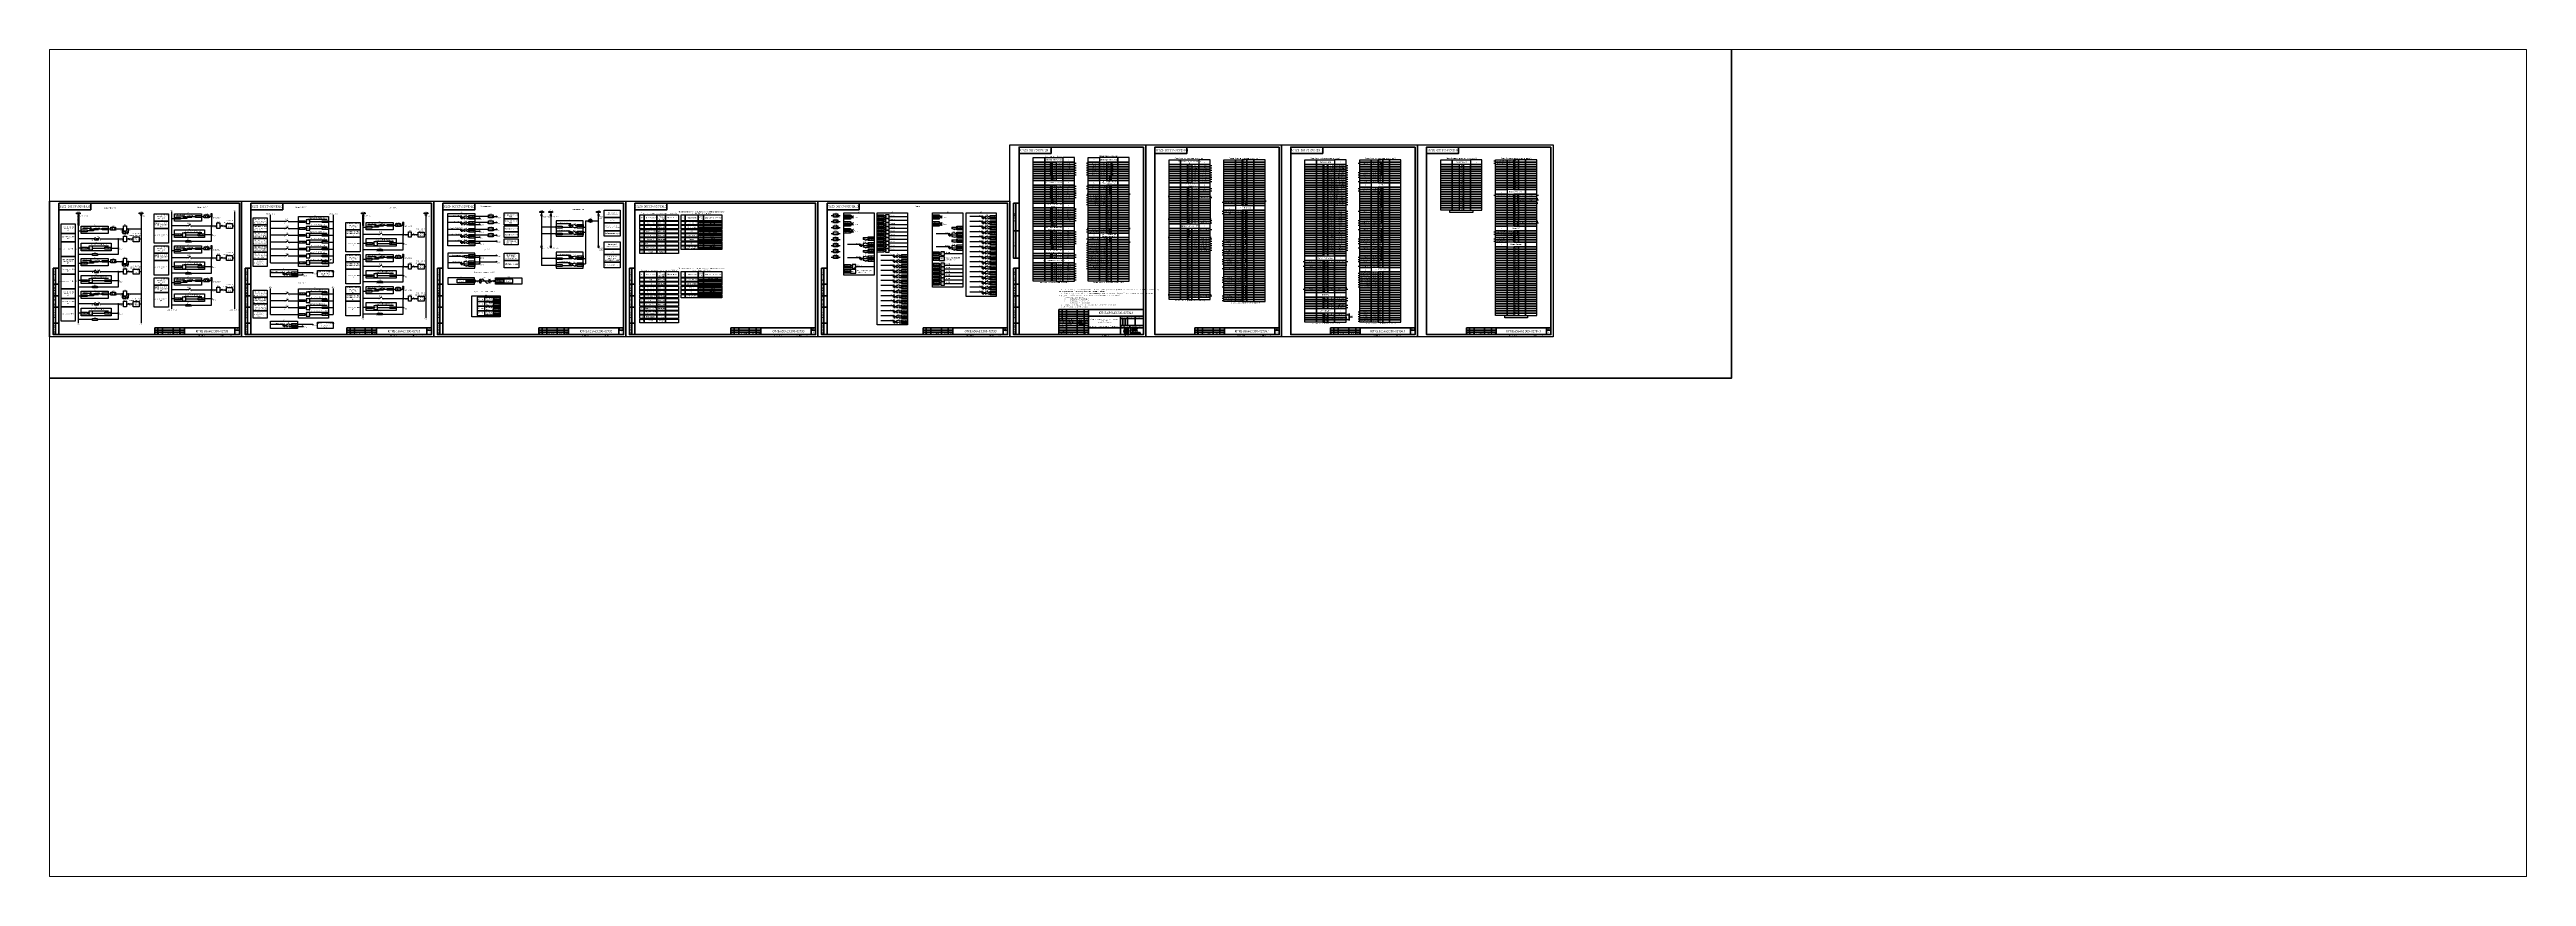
# Paper-space layout 'Э4.1_1' of a CAD drawing. Header units: millimetres. Extents: x 125 to 429, y 30 to 132.
# The model-space entities are those that its viewports show. They can reach past a viewport. Long polylines and large blocks are cut down to what shows.
import ezdxf
from ezdxf.enums import TextEntityAlignment as Align

# ---------------------------------------------------------------- set-up
doc = ezdxf.new("R2010")
doc.units = ezdxf.units.MM
doc.linetypes.add('HIDDEN2', pattern=[4.7625, 3.175, -1.5875])
doc.linetypes.add('штрихпунктирная', pattern=[25.4, 12.7, -6.35, 0, -6.35])
doc.styles.add('Gost type A_2.5', font='GOST_A.TTF', dxfattribs={"height": 2.5})
doc.styles.add('Gost_type_A', font='GOST_A.TTF')

# ---------------------------------------------------------------- blocks, each defined once
blk = doc.blocks.new('Формат_А3')
blk.add_lwpolyline([(-420, 297), (0, 297), (0, 0), (-420, 0)], close=True)
at = {"lineweight": 50}
blk.add_lwpolyline([(-400, 292), (-5, 292), (-5, 5), (-400, 5)], close=True, dxfattribs=at)
blk = doc.blocks.new('Штамп малый нижний')
at = {"lineweight": 50}
for points in [[(-185, 15), (-178, 15), (-178, 5), (-185, 5)], [(-185, 5), (-178, 5), (-178, 0), (-185, 0)], [(-178, 15), (-168, 15), (-168, 5), (-178, 5)], [(-178, 5), (-168, 5), (-168, 0), (-178, 0)], [(-168, 15), (-145, 15), (-145, 5), (-168, 5)], [(-168, 5), (-145, 5), (-145, 0), (-168, 0)], [(-145, 15), (-130, 15), (-130, 5), (-145, 5)], [(-145, 5), (-130, 5), (-130, 0), (-145, 0)], [(-130, 15), (-120, 15), (-120, 5), (-130, 5)], [(-130, 5), (-120, 5), (-120, 0), (-130, 0)], [(-120, 15), (-10, 15), (-10, 0), (-120, 0)], [(-10, 15), (0, 15), (0, 10), (-10, 10)], [(-10, 10), (0, 10), (0, 0), (-10, 0)]]:
    blk.add_lwpolyline(points, close=True, dxfattribs=at)
for points in [[(-185, 15), (-178, 15), (-178, 10), (-185, 10)], [(-185, 10), (-178, 10), (-178, 5), (-185, 5)], [(-178, 15), (-168, 15), (-168, 10), (-178, 10)], [(-178, 10), (-168, 10), (-168, 5), (-178, 5)], [(-168, 15), (-145, 15), (-145, 10), (-168, 10)], [(-168, 10), (-145, 10), (-145, 5), (-168, 5)], [(-145, 15), (-130, 15), (-130, 10), (-145, 10)], [(-145, 10), (-130, 10), (-130, 5), (-145, 5)], [(-130, 15), (-120, 15), (-120, 10), (-130, 10)], [(-130, 10), (-120, 10), (-120, 5), (-130, 5)]]:
    blk.add_lwpolyline(points, close=True)
at = {"char_height": 2.5, "style": 'Gost_type_A'}
for s, insert, width, attachment_point in [('Изм.', (-181.5, 2.5), 7, 5), ('Лист', (-173, 2.5), 10, 5), ('№ докум.', (-156.5, 2.5), 23, 5), ('Подп.', (-137.5, 2.5), 15, 5), ('Дата', (-125, 2.5), 10, 5), ('Лист', (-5, 12.5), 10, 5), ('Копировал', (-75, -2.5), 13.12, 6), ('Формат', (-30, -2.5), 13.12, 6)]:
    blk.add_mtext(s, dxfattribs=dict(at, insert=insert, width=width, attachment_point=attachment_point))
blk = doc.blocks.new('Штамп угловой верхний')
at = {"lineweight": 50}
blk.add_lwpolyline([(0, 0), (70, 0), (70, -14), (0, -14)], close=True, dxfattribs=at)
blk = doc.blocks.new('Штамп левый нижний')
at = {"lineweight": 50}
for points in [[(-12, 145), (-7, 145), (-7, 110), (-12, 110)], [(-12, 110), (-7, 110), (-7, 85), (-12, 85)], [(-7, 145), (0, 145), (0, 110), (-7, 110)], [(-7, 110), (0, 110), (0, 85), (-7, 85)], [(-12, 85), (-7, 85), (-7, 60), (-12, 60)], [(-12, 60), (-7, 60), (-7, 25), (-12, 25)], [(-7, 85), (0, 85), (0, 60), (-7, 60)], [(-7, 60), (0, 60), (0, 25), (-7, 25)], [(-12, 25), (-7, 25), (-7, 0), (-12, 0)], [(-7, 25), (0, 25), (0, 0), (-7, 0)]]:
    blk.add_lwpolyline(points, close=True, dxfattribs=at)
at = {"char_height": 2.5, "attachment_point": 5, "rotation": 90, "style": 'Gost_type_A'}
for s, insert, width in [('Подп. и дата', (-9.5, 127.5), 35), ('Инв. № дубл.', (-9.5, 97.5), 25), ('Взам. инв. №', (-9.5, 72.5), 25), ('Подп. и дата', (-9.5, 42.5), 35), ('Инв. N подл.', (-9.5, 12.5), 25)]:
    blk.add_mtext(s, dxfattribs=dict(at, insert=insert, width=width))
blk = doc.blocks.new('POINT')
at = {"const_width": 0.75}
blk.add_lwpolyline([(-0.375, 0, 1), (0.375, 0, 1)], format="xyb", close=True, dxfattribs=at)
blk = doc.blocks.new('Шинка')
blk.add_lwpolyline([(-4, 1), (4, 1), (4, -1), (-4, -1)], close=True)
blk.add_blockref('POINT', (0, 0))
blk = doc.blocks.new('Переключатель_положение')
for p, q in [((2, 1), (2, -0.3)), ((2, -1.1), (2, -2.5))]:
    blk.add_line(p, q)
blk = doc.blocks.new('Штамп левый верхний')
at = {"lineweight": 50}
for points in [[(-12, 0), (-7, 0), (-7, -60), (-12, -60)], [(-7, 0), (0, 0), (0, -60), (-7, -60)], [(-12, -60), (-7, -60), (-7, -120), (-12, -120)], [(-7, -60), (0, -60), (0, -120), (-7, -120)]]:
    blk.add_lwpolyline(points, close=True, dxfattribs=at)
at = {"char_height": 2.5, "width": 60, "attachment_point": 5, "rotation": 90, "style": 'Gost_type_A'}
for s, insert in [('Перв. примен.', (-9.5, -30)), ('Справ. №', (-9.5, -90))]:
    blk.add_mtext(s, dxfattribs=dict(at, insert=insert))
blk = doc.blocks.new('*U19')
at = {"lineweight": 0, "true_color": 0x00cb62}
h = blk.add_hatch(color=112, dxfattribs=at)
h.dxf.hatch_style = 1
edge = h.paths.add_edge_path()
edge.add_spline(control_points=[(-12.5, 6.1), (-15.9, 6.1), (-18.6, 3.3), (-18.6, 0)], knot_values=[1, 1, 1, 1, 2, 2, 2, 2], degree=3, periodic=0)
edge.add_spline(control_points=[(-18.6, 0), (-18.6, -3.4), (-15.9, -6.2), (-12.5, -6.2)], knot_values=[0, 0, 0, 0, 1, 1, 1, 1], degree=3, periodic=0)
edge.add_spline(control_points=[(-12.5, -6.2), (-9.1, -6.2), (-6.3, -3.4), (-6.3, 0)], knot_values=[3, 3, 3, 3, 4, 4, 4, 4], degree=3, periodic=0)
edge.add_spline(control_points=[(-6.3, 0), (-6.3, 3.3), (-9.1, 6.1), (-12.5, 6.1)], knot_values=[2, 2, 2, 2, 3, 3, 3, 3], degree=3, periodic=0)
edge = h.paths.add_edge_path(flags=16)
edge.add_spline(control_points=[(-18.2, 0), (-18.2, 3.2), (-15.7, 6), (-12.5, 6)], knot_values=[0, 0, 0, 0, 1, 1, 1, 1], degree=3, periodic=0)
edge.add_spline(control_points=[(-12.5, 6), (-9.2, 6), (-6.7, 3.2), (-6.7, 0)], knot_values=[3, 3, 3, 3, 4, 4, 4, 4], degree=3, periodic=0)
edge.add_spline(control_points=[(-6.7, 0), (-6.7, -3.3), (-9.2, -5.8), (-12.5, -5.8)], knot_values=[2, 2, 2, 2, 3, 3, 3, 3], degree=3, periodic=0)
edge.add_spline(control_points=[(-12.5, -5.8), (-15.7, -5.8), (-18.2, -3.3), (-18.2, 0)], knot_values=[1, 1, 1, 1, 2, 2, 2, 2], degree=3, periodic=0)
h = blk.add_hatch(color=112, dxfattribs=at)
h.dxf.hatch_style = 1
edge = h.paths.add_edge_path()
edge.add_spline(control_points=[(-12.5, 5.5), (-15.7, 5.5), (-18.2, 3), (-18.2, 0)], knot_values=[1, 1, 1, 1, 2, 2, 2, 2], degree=3, periodic=0)
edge.add_spline(control_points=[(-18.2, 0), (-18.2, -3.1), (-15.7, -5.6), (-12.5, -5.6)], knot_values=[0, 0, 0, 0, 1, 1, 1, 1], degree=3, periodic=0)
edge.add_spline(control_points=[(-12.5, -5.6), (-9.3, -5.6), (-6.7, -3.1), (-6.7, 0)], knot_values=[3, 3, 3, 3, 4, 4, 4, 4], degree=3, periodic=0)
edge.add_spline(control_points=[(-6.7, 0), (-6.7, 3), (-9.3, 5.5), (-12.5, 5.5)], knot_values=[2, 2, 2, 2, 3, 3, 3, 3], degree=3, periodic=0)
edge = h.paths.add_edge_path(flags=16)
edge.add_spline(control_points=[(-17.9, 0), (-17.9, 2.9), (-15.5, 5.4), (-12.5, 5.4)], knot_values=[0, 0, 0, 0, 1, 1, 1, 1], degree=3, periodic=0)
edge.add_spline(control_points=[(-12.5, 5.4), (-9.4, 5.4), (-7.1, 2.9), (-7.1, 0)], knot_values=[3, 3, 3, 3, 4, 4, 4, 4], degree=3, periodic=0)
edge.add_spline(control_points=[(-7.1, 0), (-7.1, -3), (-9.4, -5.3), (-12.5, -5.3)], knot_values=[2, 2, 2, 2, 3, 3, 3, 3], degree=3, periodic=0)
edge.add_spline(control_points=[(-12.5, -5.3), (-15.5, -5.3), (-17.9, -3), (-17.9, 0)], knot_values=[1, 1, 1, 1, 2, 2, 2, 2], degree=3, periodic=0)
h = blk.add_hatch(color=112, dxfattribs=at)
h.dxf.hatch_style = 1
edge = h.paths.add_edge_path()
edge.add_spline(control_points=[(-17.9, 0), (-17.9, -2.8), (-15.5, -5), (-12.5, -5)], knot_values=[0, 0, 0, 0, 1, 1, 1, 1], degree=3, periodic=0)
edge.add_spline(control_points=[(-12.5, -5), (-9.5, -5), (-7.1, -2.8), (-7.1, 0)], knot_values=[3, 3, 3, 3, 4, 4, 4, 4], degree=3, periodic=0)
edge.add_spline(control_points=[(-7.1, 0), (-7.1, 2.7), (-9.5, 4.9), (-12.5, 4.9)], knot_values=[2, 2, 2, 2, 3, 3, 3, 3], degree=3, periodic=0)
edge.add_spline(control_points=[(-12.5, 4.9), (-15.5, 4.9), (-17.9, 2.7), (-17.9, 0)], knot_values=[1, 1, 1, 1, 2, 2, 2, 2], degree=3, periodic=0)
edge = h.paths.add_edge_path(flags=16)
edge.add_spline(control_points=[(-17.5, 0), (-17.5, 2.6), (-15.3, 4.8), (-12.5, 4.8)], knot_values=[0, 0, 0, 0, 1, 1, 1, 1], degree=3, periodic=0)
edge.add_spline(control_points=[(-12.5, 4.8), (-9.6, 4.8), (-7.4, 2.6), (-7.4, 0)], knot_values=[3, 3, 3, 3, 4, 4, 4, 4], degree=3, periodic=0)
edge.add_spline(control_points=[(-7.4, 0), (-7.4, -2.7), (-9.6, -4.7), (-12.5, -4.7)], knot_values=[2, 2, 2, 2, 3, 3, 3, 3], degree=3, periodic=0)
edge.add_spline(control_points=[(-12.5, -4.7), (-15.3, -4.7), (-17.5, -2.7), (-17.5, 0)], knot_values=[1, 1, 1, 1, 2, 2, 2, 2], degree=3, periodic=0)
h = blk.add_hatch(color=112, dxfattribs=at)
h.dxf.hatch_style = 1
edge = h.paths.add_edge_path()
edge.add_spline(control_points=[(-7.4, 0), (-7.4, 0.3), (-7.5, 0.6), (-7.5, 0.9)], knot_values=[3, 3, 3, 3, 3.12466, 3.12466, 3.12466, 3.12466], degree=3, periodic=0)
edge.add_spline(control_points=[(-7.5, 0.9), (-8, 2.9), (-10.1, 4.4), (-12.5, 4.4)], knot_values=[2, 2, 2, 2, 2.864772, 2.864772, 2.864772, 2.864772], degree=3, periodic=0)
edge.add_spline(control_points=[(-12.5, 4.4), (-14.9, 4.4), (-16.9, 2.9), (-17.4, 0.9)], knot_values=[1.135231, 1.135231, 1.135231, 1.135231, 2, 2, 2, 2], degree=3, periodic=0)
edge.add_spline(control_points=[(-17.4, 0.9), (-17.5, 0.6), (-17.5, 0.3), (-17.5, 0)], knot_values=[0.875337, 0.875337, 0.875337, 0.875337, 1, 1, 1, 1], degree=3, periodic=0)
edge.add_spline(control_points=[(-17.5, 0), (-17.5, -0.4), (-17.5, -0.7), (-17.4, -1.1)], knot_values=[1, 1, 1, 1, 1.132178, 1.132178, 1.132178, 1.132178], degree=3, periodic=0)
edge.add_spline(control_points=[(-17.4, -1.1), (-16.9, -3), (-14.9, -4.5), (-12.5, -4.5)], knot_values=[0, 0, 0, 0, 0.858028, 0.858028, 0.858028, 0.858028], degree=3, periodic=0)
edge.add_spline(control_points=[(-12.5, -4.5), (-10.1, -4.5), (-8.1, -3), (-7.6, -1.1)], knot_values=[3.141968, 3.141968, 3.141968, 3.141968, 4, 4, 4, 4], degree=3, periodic=0)
edge.add_spline(control_points=[(-7.6, -1.1), (-7.5, -0.7), (-7.4, -0.4), (-7.4, 0)], knot_values=[2.867825, 2.867825, 2.867825, 2.867825, 3, 3, 3, 3], degree=3, periodic=0)
edge = h.paths.add_edge_path(flags=16)
edge.add_spline(control_points=[(-17.2, 0), (-17.2, 0.2), (-17.1, 0.5), (-17.1, 0.8)], knot_values=[1, 1, 1, 1, 1.132889, 1.132889, 1.132889, 1.132889], degree=3, periodic=0)
edge.add_spline(control_points=[(-17.1, 0.8), (-16.6, 2.7), (-14.8, 4.2), (-12.5, 4.2)], knot_values=[0, 0, 0, 0, 0.878882, 0.878882, 0.878882, 0.878882], degree=3, periodic=0)
edge.add_spline(control_points=[(-12.5, 4.2), (-10.1, 4.2), (-8.3, 2.7), (-7.9, 0.8)], knot_values=[3.121118, 3.121118, 3.121118, 3.121118, 4, 4, 4, 4], degree=3, periodic=0)
edge.add_spline(control_points=[(-7.9, 0.8), (-7.8, 0.5), (-7.8, 0.2), (-7.8, 0)], knot_values=[2.867111, 2.867111, 2.867111, 2.867111, 3, 3, 3, 3], degree=3, periodic=0)
edge.add_spline(control_points=[(-7.8, 0), (-7.8, -0.3), (-7.8, -0.6), (-7.9, -0.9)], knot_values=[3, 3, 3, 3, 3.139265, 3.139265, 3.139265, 3.139265], degree=3, periodic=0)
edge.add_spline(control_points=[(-7.9, -0.9), (-8.3, -2.8), (-10.2, -4.1), (-12.5, -4.1), (-14.8, -4.1), (-16.6, -2.8), (-17, -0.9)], knot_values=[1.128324, 1.128324, 1.128324, 1.128324, 2, 2, 2, 2.871676, 2.871676, 2.871676, 2.871676], degree=3, periodic=0)
edge.add_spline(control_points=[(-17, -0.9), (-17.1, -0.6), (-17.2, -0.3), (-17.2, 0)], knot_values=[0.860735, 0.860735, 0.860735, 0.860735, 1, 1, 1, 1], degree=3, periodic=0)
edge = h.paths.add_edge_path(flags=0)
edge.add_spline(control_points=[(-16.8, 0), (-16.8, 0.2), (-16.8, 0.4), (-16.7, 0.6)], knot_values=[1, 1, 1, 1, 1.129952, 1.129952, 1.129952, 1.129952], degree=3, periodic=0)
edge.add_spline(control_points=[(-16.7, 0.6), (-16.3, 2.3), (-14.6, 3.7), (-12.5, 3.7)], knot_values=[0, 0, 0, 0, 0.883348, 0.883348, 0.883348, 0.883348], degree=3, periodic=0)
edge.add_spline(control_points=[(-12.5, 3.7), (-10.3, 3.7), (-8.6, 2.3), (-8.2, 0.6)], knot_values=[3.11667, 3.11667, 3.11667, 3.11667, 4, 4, 4, 4], degree=3, periodic=0)
edge.add_spline(control_points=[(-8.2, 0.6), (-8.2, 0.4), (-8.1, 0.2), (-8.1, 0)], knot_values=[2.870028, 2.870028, 2.870028, 2.870028, 3, 3, 3, 3], degree=3, periodic=0)
edge.add_spline(control_points=[(-8.1, 0), (-8.1, -0.3), (-8.2, -0.5), (-8.2, -0.8)], knot_values=[3, 3, 3, 3, 3.135947, 3.135947, 3.135947, 3.135947], degree=3, periodic=0)
edge.add_spline(control_points=[(-8.2, -0.8), (-8.6, -2.4), (-10.3, -3.5), (-12.5, -3.5)], knot_values=[2, 2, 2, 2, 2.876458, 2.876458, 2.876458, 2.876458], degree=3, periodic=0)
edge.add_spline(control_points=[(-12.5, -3.5), (-14.6, -3.5), (-16.3, -2.4), (-16.7, -0.8)], knot_values=[1.12352, 1.12352, 1.12352, 1.12352, 2, 2, 2, 2], degree=3, periodic=0)
edge.add_spline(control_points=[(-16.7, -0.8), (-16.8, -0.5), (-16.8, -0.3), (-16.8, 0)], knot_values=[0.864077, 0.864077, 0.864077, 0.864077, 1, 1, 1, 1], degree=3, periodic=0)
edge = h.paths.add_edge_path(flags=0)
edge.add_spline(control_points=[(-16.4, 0), (-16.4, 0.1), (-16.4, 0.3), (-16.4, 0.5)], knot_values=[1, 1, 1, 1, 1.126377, 1.126377, 1.126377, 1.126377], degree=3, periodic=0)
edge.add_spline(control_points=[(-16.4, 0.5), (-16, 1.9), (-14.5, 3.1), (-12.5, 3.1)], knot_values=[0, 0, 0, 0, 0.888928, 0.888928, 0.888928, 0.888928], degree=3, periodic=0)
edge.add_spline(control_points=[(-12.5, 3.1), (-10.5, 3.1), (-8.9, 1.9), (-8.6, 0.5)], knot_values=[3.111075, 3.111075, 3.111075, 3.111075, 4, 4, 4, 4], degree=3, periodic=0)
edge.add_spline(control_points=[(-8.6, 0.5), (-8.5, 0.3), (-8.5, 0.1), (-8.5, 0)], knot_values=[2.87362, 2.87362, 2.87362, 2.87362, 3, 3, 3, 3], degree=3, periodic=0)
edge.add_spline(control_points=[(-8.5, 0), (-8.5, -0.2), (-8.5, -0.4), (-8.6, -0.6)], knot_values=[3, 3, 3, 3, 3.131788, 3.131788, 3.131788, 3.131788], degree=3, periodic=0)
edge.add_spline(control_points=[(-8.6, -0.6), (-8.9, -2), (-10.5, -3), (-12.5, -3)], knot_values=[2, 2, 2, 2, 2.882553, 2.882553, 2.882553, 2.882553], degree=3, periodic=0)
edge.add_spline(control_points=[(-12.5, -3), (-14.5, -3), (-16, -2), (-16.3, -0.6)], knot_values=[1.117444, 1.117444, 1.117444, 1.117444, 2, 2, 2, 2], degree=3, periodic=0)
edge.add_spline(control_points=[(-16.3, -0.6), (-16.4, -0.4), (-16.4, -0.2), (-16.4, 0)], knot_values=[0.868215, 0.868215, 0.868215, 0.868215, 1, 1, 1, 1], degree=3, periodic=0)
edge = h.paths.add_edge_path(flags=0)
edge.add_spline(control_points=[(-16, -0.5), (-16, -0.3), (-16.1, -0.2), (-16.1, 0), (-16.1, 0.1), (-16, 0.2), (-16, 0.4)], knot_values=[0.873534, 0.873534, 0.873534, 0.873534, 1, 1, 1, 1.12176, 1.12176, 1.12176, 1.12176], degree=3, periodic=0)
edge.add_spline(control_points=[(-16, 0.4), (-15.7, 1.5), (-14.3, 2.5), (-12.5, 2.5), (-10.6, 2.5), (-9.2, 1.5), (-8.9, 0.4)], knot_values=[3.103684, 3.103684, 3.103684, 3.103684, 3.999991, 3.999991, 3.999991, 4.896306, 4.896306, 4.896306, 4.896306], degree=3, periodic=0)
edge.add_spline(control_points=[(-8.9, 0.4), (-8.9, 0.2), (-8.9, 0.1), (-8.9, 0), (-8.9, -0.2), (-8.9, -0.3), (-8.9, -0.5)], knot_values=[2.878251, 2.878251, 2.878251, 2.878251, 3, 3, 3, 3.126453, 3.126453, 3.126453, 3.126453], degree=3, periodic=0)
edge.add_spline(control_points=[(-8.9, -0.5), (-9.2, -1.6), (-10.6, -2.4), (-12.5, -2.4), (-14.3, -2.4), (-15.7, -1.6), (-16, -0.5)], knot_values=[1.109435, 1.109435, 1.109435, 1.109435, 2.000012, 2.000012, 2.000012, 2.890577, 2.890577, 2.890577, 2.890577], degree=3, periodic=0)
edge = h.paths.add_edge_path(flags=0)
edge.add_spline(control_points=[(-15.7, 0), (-15.7, 0.1), (-15.7, 0.2), (-15.6, 0.3)], knot_values=[1, 1, 1, 1, 1.121318, 1.121318, 1.121318, 1.121318], degree=3, periodic=0)
edge.add_spline(control_points=[(-15.6, 0.3), (-15.4, 1.2), (-14.1, 1.9), (-12.5, 1.9)], knot_values=[0, 0, 0, 0, 0.9007, 0.9007, 0.9007, 0.9007], degree=3, periodic=0)
edge.add_spline(control_points=[(-12.5, 1.9), (-10.8, 1.9), (-9.5, 1.2), (-9.3, 0.3)], knot_values=[3.099305, 3.099305, 3.099305, 3.099305, 4, 4, 4, 4], degree=3, periodic=0)
edge.add_spline(control_points=[(-9.3, 0.3), (-9.3, 0.2), (-9.2, 0.1), (-9.2, 0)], knot_values=[2.878676, 2.878676, 2.878676, 2.878676, 3, 3, 3, 3], degree=3, periodic=0)
edge.add_spline(control_points=[(-9.2, 0), (-9.2, -0.2), (-9.3, -0.3), (-9.3, -0.4)], knot_values=[3, 3, 3, 3, 3.126159, 3.126159, 3.126159, 3.126159], degree=3, periodic=0)
edge.add_spline(control_points=[(-9.3, -0.4), (-9.5, -1.2), (-10.8, -1.8), (-12.5, -1.8), (-14.1, -1.8), (-15.4, -1.2), (-15.6, -0.4)], knot_values=[1.105344, 1.105344, 1.105344, 1.105344, 1.999995, 1.999995, 1.999995, 2.89465, 2.89465, 2.89465, 2.89465], degree=3, periodic=0)
edge.add_spline(control_points=[(-15.6, -0.4), (-15.7, -0.3), (-15.7, -0.2), (-15.7, 0)], knot_values=[0.873848, 0.873848, 0.873848, 0.873848, 1, 1, 1, 1], degree=3, periodic=0)
edge = h.paths.add_edge_path(flags=0)
edge.add_spline(control_points=[(-15.3, 0), (-15.3, 0), (-15.3, 0.1), (-15.3, 0.2)], knot_values=[1, 1, 1, 1, 1.112633, 1.112633, 1.112633, 1.112633], degree=3, periodic=0)
edge.add_spline(control_points=[(-15.3, 0.2), (-15.1, 0.8), (-13.9, 1.4), (-12.5, 1.4)], knot_values=[0, 0, 0, 0, 0.904875, 0.904875, 0.904875, 0.904875], degree=3, periodic=0)
edge.add_spline(control_points=[(-12.5, 1.4), (-11, 1.4), (-9.9, 0.8), (-9.6, 0.2)], knot_values=[3.095133, 3.095133, 3.095133, 3.095133, 4, 4, 4, 4], degree=3, periodic=0)
edge.add_spline(control_points=[(-9.6, 0.2), (-9.6, 0.1), (-9.6, 0), (-9.6, 0)], knot_values=[2.887357, 2.887357, 2.887357, 2.887357, 3, 3, 3, 3], degree=3, periodic=0)
edge.add_spline(control_points=[(-9.6, 0), (-9.6, -0.1), (-9.6, -0.2), (-9.7, -0.3)], knot_values=[3, 3, 3, 3, 3.117814, 3.117814, 3.117814, 3.117814], degree=3, periodic=0)
edge.add_spline(control_points=[(-9.7, -0.3), (-9.9, -0.9), (-11, -1.2), (-12.5, -1.2)], knot_values=[2, 2, 2, 2, 2.897768, 2.897768, 2.897768, 2.897768], degree=3, periodic=0)
edge.add_spline(control_points=[(-12.5, -1.2), (-13.9, -1.2), (-15.1, -0.9), (-15.3, -0.3)], knot_values=[1.102221, 1.102221, 1.102221, 1.102221, 2, 2, 2, 2], degree=3, periodic=0)
edge.add_spline(control_points=[(-15.3, -0.3), (-15.3, -0.2), (-15.3, -0.1), (-15.3, 0)], knot_values=[0.882198, 0.882198, 0.882198, 0.882198, 1, 1, 1, 1], degree=3, periodic=0)
edge = h.paths.add_edge_path(flags=0)
edge.add_spline(control_points=[(-15, 0), (-15, 0), (-15, 0), (-14.9, 0)], knot_values=[0.901648, 0.901648, 0.901648, 0.901648, 1, 1, 1, 1], degree=3, periodic=0)
edge.add_spline(control_points=[(-14.9, 0), (-14.8, 0.4), (-13.9, 0.8), (-12.5, 0.8)], knot_values=[0, 0, 0, 0, 0.912829, 0.912829, 0.912829, 0.912829], degree=3, periodic=0)
edge.add_spline(control_points=[(-12.5, 0.8), (-11.1, 0.8), (-10.2, 0.4), (-10, 0)], knot_values=[3.087219, 3.087219, 3.087219, 3.087219, 4, 4, 4, 4], degree=3, periodic=0)
edge.add_spline(control_points=[(-10, 0), (-10, 0), (-10, 0), (-10, 0)], knot_values=[3, 3, 3, 3, 3.098413, 3.098413, 3.098413, 3.098413], degree=3, periodic=0)
edge.add_spline(control_points=[(-10, 0), (-10, -0.1), (-10, -0.1), (-10, -0.1)], knot_values=[2.896056, 2.896056, 2.896056, 2.896056, 3, 3, 3, 3], degree=3, periodic=0)
edge.add_spline(control_points=[(-10, -0.1), (-10.2, -0.4), (-11.1, -0.7), (-12.5, -0.7)], knot_values=[2, 2, 2, 2, 2.903474, 2.903474, 2.903474, 2.903474], degree=3, periodic=0)
edge.add_spline(control_points=[(-12.5, -0.7), (-13.8, -0.7), (-14.8, -0.4), (-14.9, -0.1)], knot_values=[1.096469, 1.096469, 1.096469, 1.096469, 2, 2, 2, 2], degree=3, periodic=0)
edge.add_spline(control_points=[(-14.9, -0.1), (-15, -0.1), (-15, -0.1), (-15, 0)], knot_values=[1, 1, 1, 1, 1.103878, 1.103878, 1.103878, 1.103878], degree=3, periodic=0)
edge = h.paths.add_edge_path(flags=0)
edge.add_spline(control_points=[(-14.6, 0), (-14.6, 0), (-13.3, 0.1), (-12.5, 0.1)], knot_values=[1, 1, 1, 1, 2, 2, 2, 2], degree=3, periodic=0)
edge.add_spline(control_points=[(-12.5, 0.1), (-11.7, 0.1), (-10.4, 0), (-10.4, 0)], knot_values=[2, 2, 2, 2, 3, 3, 3, 3], degree=3, periodic=0)
edge.add_spline(control_points=[(-10.4, 0), (-10.4, -0.1), (-11.7, -0.2), (-12.5, -0.2)], knot_values=[3, 3, 3, 3, 4, 4, 4, 4], degree=3, periodic=0)
edge.add_spline(control_points=[(-12.5, -0.2), (-13.3, -0.2), (-14.6, -0.1), (-14.6, 0)], knot_values=[0, 0, 0, 0, 1, 1, 1, 1], degree=3, periodic=0)
h = blk.add_hatch(color=112, dxfattribs=at)
h.dxf.hatch_style = 1
edge = h.paths.add_edge_path()
edge.add_spline(control_points=[(-16.7, 0.6), (-16.3, 2.3), (-14.6, 3.7), (-12.5, 3.7)], knot_values=[0, 0, 0, 0, 0.883348, 0.883348, 0.883348, 0.883348], degree=3, periodic=0)
edge.add_spline(control_points=[(-12.5, 3.7), (-10.3, 3.7), (-8.6, 2.3), (-8.2, 0.6)], knot_values=[3.11667, 3.11667, 3.11667, 3.11667, 4, 4, 4, 4], degree=3, periodic=0)
edge.add_spline(control_points=[(-8.2, 0.6), (-8.2, 0.4), (-8.1, 0.2), (-8.1, 0)], knot_values=[2.870028, 2.870028, 2.870028, 2.870028, 3, 3, 3, 3], degree=3, periodic=0)
edge.add_spline(control_points=[(-8.1, 0), (-8.1, -0.3), (-8.2, -0.5), (-8.2, -0.8)], knot_values=[3, 3, 3, 3, 3.135947, 3.135947, 3.135947, 3.135947], degree=3, periodic=0)
edge.add_spline(control_points=[(-8.2, -0.8), (-8.6, -2.4), (-10.3, -3.5), (-12.5, -3.5)], knot_values=[2, 2, 2, 2, 2.876458, 2.876458, 2.876458, 2.876458], degree=3, periodic=0)
edge.add_spline(control_points=[(-12.5, -3.5), (-13.9, -3.5), (-15.1, -3.1), (-15.8, -2.3)], knot_values=[1.431996, 1.431996, 1.431996, 1.431996, 2, 2, 2, 2], degree=3, periodic=0)
edge.add_line((-15.8, -2.3), (-16.1, -2.5))
edge.add_spline(control_points=[(-16.1, -2.5), (-15.3, -3.3), (-13.9, -3.9), (-12.5, -3.9)], knot_values=[0, 0, 0, 0, 0.570003, 0.570003, 0.570003, 0.570003], degree=3, periodic=0)
edge.add_spline(control_points=[(-12.5, -3.9), (-10.2, -3.9), (-8.4, -2.6), (-7.9, -0.9)], knot_values=[3.139265, 3.139265, 3.139265, 3.139265, 4, 4, 4, 4], degree=3, periodic=0)
edge.add_spline(control_points=[(-7.9, -0.9), (-7.8, -0.6), (-7.8, -0.3), (-7.8, 0), (-7.8, 0.2), (-7.8, 0.5), (-7.9, 0.8)], knot_values=[2.871676, 2.871676, 2.871676, 2.871676, 3, 3, 3, 3.121118, 3.121118, 3.121118, 3.121118], degree=3, periodic=0)
edge.add_spline(control_points=[(-7.9, 0.8), (-8.3, 2.5), (-10.2, 3.8), (-12.5, 3.8)], knot_values=[2, 2, 2, 2, 2.867111, 2.867111, 2.867111, 2.867111], degree=3, periodic=0)
edge.add_spline(control_points=[(-12.5, 3.8), (-14.7, 3.8), (-16.6, 2.5), (-17.1, 0.8)], knot_values=[1.132889, 1.132889, 1.132889, 1.132889, 2, 2, 2, 2], degree=3, periodic=0)
edge.add_spline(control_points=[(-17.1, 0.8), (-17.1, 0.5), (-17.1, 0.2), (-17.1, 0), (-17.1, -0.3), (-17.1, -0.6), (-17, -0.9)], knot_values=[0.878882, 0.878882, 0.878882, 0.878882, 1, 1, 1, 1.128324, 1.128324, 1.128324, 1.128324], degree=3, periodic=0)
edge.add_spline(control_points=[(-17, -0.9), (-16.9, -1.5), (-16.6, -2), (-16.1, -2.5)], knot_values=[0.570003, 0.570003, 0.570003, 0.570003, 0.860735, 0.860735, 0.860735, 0.860735], degree=3, periodic=0)
edge.add_line((-16.1, -2.5), (-15.8, -2.3))
edge.add_spline(control_points=[(-15.8, -2.3), (-16.3, -1.8), (-16.6, -1.3), (-16.7, -0.8)], knot_values=[1.12352, 1.12352, 1.12352, 1.12352, 1.431996, 1.431996, 1.431996, 1.431996], degree=3, periodic=0)
edge.add_spline(control_points=[(-16.7, -0.8), (-16.8, -0.5), (-16.8, -0.3), (-16.8, 0)], knot_values=[0.864077, 0.864077, 0.864077, 0.864077, 1, 1, 1, 1], degree=3, periodic=0)
edge.add_spline(control_points=[(-16.8, 0), (-16.8, 0.2), (-16.8, 0.4), (-16.7, 0.6)], knot_values=[1, 1, 1, 1, 1.129952, 1.129952, 1.129952, 1.129952], degree=3, periodic=0)
h = blk.add_hatch(color=112, dxfattribs=at)
h.dxf.hatch_style = 1
edge = h.paths.add_edge_path()
edge.add_spline(control_points=[(-16.8, 0), (-16.8, -0.3), (-16.7, -0.5), (-16.7, -0.8)], knot_values=[1, 1, 1, 1, 1.12352, 1.12352, 1.12352, 1.12352], degree=3, periodic=0)
edge.add_spline(control_points=[(-16.7, -0.8), (-16.3, -2.2), (-14.5, -3.3), (-12.5, -3.3)], knot_values=[0, 0, 0, 0, 0.864077, 0.864077, 0.864077, 0.864077], degree=3, periodic=0)
edge.add_spline(control_points=[(-12.5, -3.3), (-10.4, -3.3), (-8.7, -2.2), (-8.2, -0.8)], knot_values=[3.135947, 3.135947, 3.135947, 3.135947, 4, 4, 4, 4], degree=3, periodic=0)
edge.add_spline(control_points=[(-8.2, -0.8), (-8.2, -0.5), (-8.2, -0.3), (-8.2, 0)], knot_values=[2.876458, 2.876458, 2.876458, 2.876458, 3, 3, 3, 3], degree=3, periodic=0)
edge.add_spline(control_points=[(-8.2, 0), (-8.2, 0.2), (-8.2, 0.4), (-8.2, 0.6)], knot_values=[3, 3, 3, 3, 3.11667, 3.11667, 3.11667, 3.11667], degree=3, periodic=0)
edge.add_spline(control_points=[(-8.2, 0.6), (-8.7, 2.1), (-10.4, 3.2), (-12.5, 3.2)], knot_values=[2, 2, 2, 2, 2.870028, 2.870028, 2.870028, 2.870028], degree=3, periodic=0)
edge.add_spline(control_points=[(-12.5, 3.2), (-14.5, 3.2), (-16.3, 2.1), (-16.7, 0.6)], knot_values=[1.129952, 1.129952, 1.129952, 1.129952, 2, 2, 2, 2], degree=3, periodic=0)
edge.add_spline(control_points=[(-16.7, 0.6), (-16.8, 0.4), (-16.8, 0.2), (-16.8, 0)], knot_values=[0.883348, 0.883348, 0.883348, 0.883348, 1, 1, 1, 1], degree=3, periodic=0)
edge = h.paths.add_edge_path(flags=16)
edge.add_spline(control_points=[(-16.4, 0), (-16.4, 0.1), (-16.4, 0.3), (-16.4, 0.5)], knot_values=[1, 1, 1, 1, 1.126377, 1.126377, 1.126377, 1.126377], degree=3, periodic=0)
edge.add_spline(control_points=[(-16.4, 0.5), (-16, 1.9), (-14.5, 3.1), (-12.5, 3.1)], knot_values=[0, 0, 0, 0, 0.888928, 0.888928, 0.888928, 0.888928], degree=3, periodic=0)
edge.add_spline(control_points=[(-12.5, 3.1), (-10.5, 3.1), (-8.9, 1.9), (-8.6, 0.5)], knot_values=[3.111075, 3.111075, 3.111075, 3.111075, 4, 4, 4, 4], degree=3, periodic=0)
edge.add_spline(control_points=[(-8.6, 0.5), (-8.5, 0.3), (-8.5, 0.1), (-8.5, 0)], knot_values=[2.87362, 2.87362, 2.87362, 2.87362, 3, 3, 3, 3], degree=3, periodic=0)
edge.add_spline(control_points=[(-8.5, 0), (-8.5, -0.2), (-8.5, -0.4), (-8.6, -0.6)], knot_values=[3, 3, 3, 3, 3.131788, 3.131788, 3.131788, 3.131788], degree=3, periodic=0)
edge.add_spline(control_points=[(-8.6, -0.6), (-8.9, -2), (-10.5, -3), (-12.5, -3)], knot_values=[2, 2, 2, 2, 2.882553, 2.882553, 2.882553, 2.882553], degree=3, periodic=0)
edge.add_spline(control_points=[(-12.5, -3), (-14.5, -3), (-16, -2), (-16.3, -0.6)], knot_values=[1.117444, 1.117444, 1.117444, 1.117444, 2, 2, 2, 2], degree=3, periodic=0)
edge.add_spline(control_points=[(-16.3, -0.6), (-16.4, -0.4), (-16.4, -0.2), (-16.4, 0)], knot_values=[0.868215, 0.868215, 0.868215, 0.868215, 1, 1, 1, 1], degree=3, periodic=0)
edge = h.paths.add_edge_path(flags=0)
edge.add_spline(control_points=[(-16, -0.5), (-16, -0.3), (-16.1, -0.2), (-16.1, 0), (-16.1, 0.1), (-16, 0.2), (-16, 0.4)], knot_values=[0.873534, 0.873534, 0.873534, 0.873534, 1, 1, 1, 1.12176, 1.12176, 1.12176, 1.12176], degree=3, periodic=0)
edge.add_spline(control_points=[(-16, 0.4), (-15.7, 1.5), (-14.3, 2.5), (-12.5, 2.5), (-10.6, 2.5), (-9.2, 1.5), (-8.9, 0.4)], knot_values=[3.103684, 3.103684, 3.103684, 3.103684, 3.999991, 3.999991, 3.999991, 4.896306, 4.896306, 4.896306, 4.896306], degree=3, periodic=0)
edge.add_spline(control_points=[(-8.9, 0.4), (-8.9, 0.2), (-8.9, 0.1), (-8.9, 0), (-8.9, -0.2), (-8.9, -0.3), (-8.9, -0.5)], knot_values=[2.878251, 2.878251, 2.878251, 2.878251, 3, 3, 3, 3.126453, 3.126453, 3.126453, 3.126453], degree=3, periodic=0)
edge.add_spline(control_points=[(-8.9, -0.5), (-9.2, -1.6), (-10.6, -2.4), (-12.5, -2.4), (-14.3, -2.4), (-15.7, -1.6), (-16, -0.5)], knot_values=[1.109435, 1.109435, 1.109435, 1.109435, 2.000012, 2.000012, 2.000012, 2.890577, 2.890577, 2.890577, 2.890577], degree=3, periodic=0)
edge = h.paths.add_edge_path(flags=0)
edge.add_spline(control_points=[(-15.7, 0), (-15.7, 0.1), (-15.7, 0.2), (-15.6, 0.3)], knot_values=[1, 1, 1, 1, 1.121318, 1.121318, 1.121318, 1.121318], degree=3, periodic=0)
edge.add_spline(control_points=[(-15.6, 0.3), (-15.4, 1.2), (-14.1, 1.9), (-12.5, 1.9)], knot_values=[0, 0, 0, 0, 0.9007, 0.9007, 0.9007, 0.9007], degree=3, periodic=0)
edge.add_spline(control_points=[(-12.5, 1.9), (-10.8, 1.9), (-9.5, 1.2), (-9.3, 0.3)], knot_values=[3.099305, 3.099305, 3.099305, 3.099305, 4, 4, 4, 4], degree=3, periodic=0)
edge.add_spline(control_points=[(-9.3, 0.3), (-9.3, 0.2), (-9.2, 0.1), (-9.2, 0)], knot_values=[2.878676, 2.878676, 2.878676, 2.878676, 3, 3, 3, 3], degree=3, periodic=0)
edge.add_spline(control_points=[(-9.2, 0), (-9.2, -0.2), (-9.3, -0.3), (-9.3, -0.4)], knot_values=[3, 3, 3, 3, 3.126159, 3.126159, 3.126159, 3.126159], degree=3, periodic=0)
edge.add_spline(control_points=[(-9.3, -0.4), (-9.5, -1.2), (-10.8, -1.8), (-12.5, -1.8), (-14.1, -1.8), (-15.4, -1.2), (-15.6, -0.4)], knot_values=[1.105344, 1.105344, 1.105344, 1.105344, 1.999995, 1.999995, 1.999995, 2.89465, 2.89465, 2.89465, 2.89465], degree=3, periodic=0)
edge.add_spline(control_points=[(-15.6, -0.4), (-15.7, -0.3), (-15.7, -0.2), (-15.7, 0)], knot_values=[0.873848, 0.873848, 0.873848, 0.873848, 1, 1, 1, 1], degree=3, periodic=0)
edge = h.paths.add_edge_path(flags=0)
edge.add_spline(control_points=[(-15.3, 0.2), (-15.1, 0.8), (-13.9, 1.4), (-12.5, 1.4)], knot_values=[0, 0, 0, 0, 0.904875, 0.904875, 0.904875, 0.904875], degree=3, periodic=0)
edge.add_spline(control_points=[(-12.5, 1.4), (-11, 1.4), (-9.9, 0.8), (-9.6, 0.2)], knot_values=[3.095133, 3.095133, 3.095133, 3.095133, 4, 4, 4, 4], degree=3, periodic=0)
edge.add_spline(control_points=[(-9.6, 0.2), (-9.6, 0.1), (-9.6, 0), (-9.6, 0)], knot_values=[2.887357, 2.887357, 2.887357, 2.887357, 3, 3, 3, 3], degree=3, periodic=0)
edge.add_spline(control_points=[(-9.7, -0.3), (-9.6, -0.2), (-9.6, -0.1), (-9.6, 0)], knot_values=[3, 3, 3, 3, 3.117814, 3.117814, 3.117814, 3.117814], degree=3, periodic=0)
edge.add_spline(control_points=[(-9.7, -0.3), (-9.9, -0.9), (-11, -1.2), (-12.5, -1.2)], knot_values=[2, 2, 2, 2, 2.897768, 2.897768, 2.897768, 2.897768], degree=3, periodic=0)
edge.add_spline(control_points=[(-12.5, -1.2), (-13.9, -1.2), (-15.1, -0.9), (-15.3, -0.3)], knot_values=[1.102221, 1.102221, 1.102221, 1.102221, 2, 2, 2, 2], degree=3, periodic=0)
edge.add_spline(control_points=[(-15.3, 0), (-15.3, -0.1), (-15.3, -0.2), (-15.3, -0.3)], knot_values=[0.882198, 0.882198, 0.882198, 0.882198, 1, 1, 1, 1], degree=3, periodic=0)
edge.add_spline(control_points=[(-15.3, 0), (-15.3, 0), (-15.3, 0.1), (-15.3, 0.2)], knot_values=[1, 1, 1, 1, 1.112633, 1.112633, 1.112633, 1.112633], degree=3, periodic=0)
edge = h.paths.add_edge_path(flags=0)
edge.add_spline(control_points=[(-12.5, 0.4), (-13.3, 0.4), (-14.7, 0.3), (-14.9, 0)], knot_values=[0, 0, 0, 0, 0.901648, 0.901648, 0.901648, 0.901648], degree=3, periodic=0)
edge.add_spline(control_points=[(-14.9, 0), (-14.8, 0.4), (-13.9, 0.8), (-12.5, 0.8)], knot_values=[0, 0, 0, 0, 0.912829, 0.912829, 0.912829, 0.912829], degree=3, periodic=0)
edge.add_spline(control_points=[(-12.5, 0.8), (-11.1, 0.8), (-10.2, 0.4), (-10, 0)], knot_values=[3.087219, 3.087219, 3.087219, 3.087219, 4, 4, 4, 4], degree=3, periodic=0)
edge.add_spline(control_points=[(-10, 0), (-10, 0), (-10, 0), (-10, 0)], knot_values=[3, 3, 3, 3, 3.098413, 3.098413, 3.098413, 3.098413], degree=3, periodic=0)
edge.add_spline(control_points=[(-10, 0), (-10, -0.1), (-10, -0.1), (-10, -0.1)], knot_values=[2.896056, 2.896056, 2.896056, 2.896056, 3, 3, 3, 3], degree=3, periodic=0)
edge.add_spline(control_points=[(-12.5, -0.4), (-11.6, -0.4), (-10.3, -0.4), (-10, -0.1)], knot_values=[2, 2, 2, 2, 2.896056, 2.896056, 2.896056, 2.896056], degree=3, periodic=0)
edge.add_spline(control_points=[(-10, -0.1), (-10.2, -0.4), (-11.1, -0.7), (-12.5, -0.7)], knot_values=[2, 2, 2, 2, 2.903474, 2.903474, 2.903474, 2.903474], degree=3, periodic=0)
edge.add_spline(control_points=[(-12.5, -0.7), (-13.8, -0.7), (-14.8, -0.4), (-14.9, -0.1)], knot_values=[1.096469, 1.096469, 1.096469, 1.096469, 2, 2, 2, 2], degree=3, periodic=0)
edge.add_spline(control_points=[(-14.9, -0.1), (-15, -0.1), (-15, -0.1), (-15, 0)], knot_values=[1, 1, 1, 1, 1.103878, 1.103878, 1.103878, 1.103878], degree=3, periodic=0)
edge.add_spline(control_points=[(-15, 0), (-15, 0), (-15, 0), (-14.9, 0)], knot_values=[0.901648, 0.901648, 0.901648, 0.901648, 1, 1, 1, 1], degree=3, periodic=0)
edge = h.paths.add_edge_path(flags=0)
edge.add_spline(control_points=[(-14.6, 0), (-14.6, 0), (-13.3, 0.1), (-12.5, 0.1)], knot_values=[1, 1, 1, 1, 2, 2, 2, 2], degree=3, periodic=0)
edge.add_spline(control_points=[(-12.5, 0.1), (-11.7, 0.1), (-10.4, 0), (-10.4, 0)], knot_values=[2, 2, 2, 2, 3, 3, 3, 3], degree=3, periodic=0)
edge.add_spline(control_points=[(-10.4, 0), (-10.4, -0.1), (-11.7, -0.2), (-12.5, -0.2)], knot_values=[3, 3, 3, 3, 4, 4, 4, 4], degree=3, periodic=0)
edge.add_spline(control_points=[(-12.5, -0.2), (-13.3, -0.2), (-14.6, -0.1), (-14.6, 0)], knot_values=[0, 0, 0, 0, 1, 1, 1, 1], degree=3, periodic=0)
h = blk.add_hatch(color=112, dxfattribs=at)
h.dxf.hatch_style = 1
edge = h.paths.add_edge_path()
edge.add_spline(control_points=[(-16.4, 0.5), (-16.4, 0.3), (-16.4, 0.1), (-16.4, 0)], knot_values=[0.888928, 0.888928, 0.888928, 0.888928, 1, 1, 1, 1], degree=3, periodic=0)
edge.add_spline(control_points=[(-16.4, 0), (-16.4, -0.2), (-16.4, -0.4), (-16.3, -0.6)], knot_values=[1, 1, 1, 1, 1.117444, 1.117444, 1.117444, 1.117444], degree=3, periodic=0)
edge.add_spline(control_points=[(-16.3, -0.6), (-16, -1.8), (-14.4, -2.7), (-12.5, -2.7)], knot_values=[0, 0, 0, 0, 0.868215, 0.868215, 0.868215, 0.868215], degree=3, periodic=0)
edge.add_spline(control_points=[(-12.5, -2.7), (-10.6, -2.7), (-9, -1.8), (-8.6, -0.6)], knot_values=[3.131788, 3.131788, 3.131788, 3.131788, 4, 4, 4, 4], degree=3, periodic=0)
edge.add_spline(control_points=[(-8.6, -0.6), (-8.6, -0.4), (-8.5, -0.2), (-8.5, 0)], knot_values=[2.882553, 2.882553, 2.882553, 2.882553, 3, 3, 3, 3], degree=3, periodic=0)
edge.add_spline(control_points=[(-8.5, 0), (-8.5, 0.1), (-8.5, 0.3), (-8.6, 0.5)], knot_values=[3, 3, 3, 3, 3.111075, 3.111075, 3.111075, 3.111075], degree=3, periodic=0)
edge.add_spline(control_points=[(-8.6, 0.5), (-9, 1.7), (-10.6, 2.6), (-12.5, 2.6)], knot_values=[2, 2, 2, 2, 2.87362, 2.87362, 2.87362, 2.87362], degree=3, periodic=0)
edge.add_spline(control_points=[(-12.5, 2.6), (-14.4, 2.6), (-16, 1.7), (-16.4, 0.5)], knot_values=[1.126377, 1.126377, 1.126377, 1.126377, 2, 2, 2, 2], degree=3, periodic=0)
edge = h.paths.add_edge_path(flags=16)
edge.add_spline(control_points=[(-16, 0.4), (-15.7, 1.5), (-14.3, 2.5), (-12.5, 2.5), (-10.6, 2.5), (-9.2, 1.5), (-8.9, 0.4)], knot_values=[3.103684, 3.103684, 3.103684, 3.103684, 3.999991, 3.999991, 3.999991, 4.896306, 4.896306, 4.896306, 4.896306], degree=3, periodic=0)
edge.add_spline(control_points=[(-8.9, 0.4), (-8.9, 0.2), (-8.9, 0.1), (-8.9, 0), (-8.9, -0.2), (-8.9, -0.3), (-8.9, -0.5)], knot_values=[2.878251, 2.878251, 2.878251, 2.878251, 3, 3, 3, 3.126453, 3.126453, 3.126453, 3.126453], degree=3, periodic=0)
edge.add_spline(control_points=[(-8.9, -0.5), (-9.2, -1.6), (-10.6, -2.4), (-12.5, -2.4), (-14.3, -2.4), (-15.7, -1.6), (-16, -0.5)], knot_values=[1.109435, 1.109435, 1.109435, 1.109435, 2.000012, 2.000012, 2.000012, 2.890577, 2.890577, 2.890577, 2.890577], degree=3, periodic=0)
edge.add_spline(control_points=[(-16, -0.5), (-16, -0.3), (-16.1, -0.2), (-16.1, 0), (-16.1, 0.1), (-16, 0.2), (-16, 0.4)], knot_values=[0.873534, 0.873534, 0.873534, 0.873534, 1, 1, 1, 1.12176, 1.12176, 1.12176, 1.12176], degree=3, periodic=0)
edge = h.paths.add_edge_path(flags=0)
edge.add_spline(control_points=[(-15.6, 0.3), (-15.4, 1.2), (-14.1, 1.9), (-12.5, 1.9)], knot_values=[0, 0, 0, 0, 0.9007, 0.9007, 0.9007, 0.9007], degree=3, periodic=0)
edge.add_spline(control_points=[(-12.5, 1.9), (-10.8, 1.9), (-9.5, 1.2), (-9.3, 0.3)], knot_values=[3.099305, 3.099305, 3.099305, 3.099305, 4, 4, 4, 4], degree=3, periodic=0)
edge.add_spline(control_points=[(-9.3, 0.3), (-9.3, 0.2), (-9.2, 0.1), (-9.2, 0)], knot_values=[2.878676, 2.878676, 2.878676, 2.878676, 3, 3, 3, 3], degree=3, periodic=0)
edge.add_spline(control_points=[(-9.2, 0), (-9.2, -0.2), (-9.3, -0.3), (-9.3, -0.4)], knot_values=[3, 3, 3, 3, 3.126159, 3.126159, 3.126159, 3.126159], degree=3, periodic=0)
edge.add_spline(control_points=[(-9.3, -0.4), (-9.5, -1.2), (-10.8, -1.8), (-12.5, -1.8), (-14.1, -1.8), (-15.4, -1.2), (-15.6, -0.4)], knot_values=[1.105344, 1.105344, 1.105344, 1.105344, 1.999995, 1.999995, 1.999995, 2.89465, 2.89465, 2.89465, 2.89465], degree=3, periodic=0)
edge.add_spline(control_points=[(-15.6, -0.4), (-15.7, -0.3), (-15.7, -0.2), (-15.7, 0)], knot_values=[0.873848, 0.873848, 0.873848, 0.873848, 1, 1, 1, 1], degree=3, periodic=0)
edge.add_spline(control_points=[(-15.7, 0), (-15.7, 0.1), (-15.7, 0.2), (-15.6, 0.3)], knot_values=[1, 1, 1, 1, 1.121318, 1.121318, 1.121318, 1.121318], degree=3, periodic=0)
edge = h.paths.add_edge_path(flags=0)
edge.add_spline(control_points=[(-15.3, 0.2), (-15.1, 0.8), (-13.9, 1.4), (-12.5, 1.4)], knot_values=[0, 0, 0, 0, 0.904875, 0.904875, 0.904875, 0.904875], degree=3, periodic=0)
edge.add_spline(control_points=[(-12.5, 1.4), (-11, 1.4), (-9.9, 0.8), (-9.6, 0.2)], knot_values=[3.095133, 3.095133, 3.095133, 3.095133, 4, 4, 4, 4], degree=3, periodic=0)
edge.add_spline(control_points=[(-9.6, 0.2), (-9.6, 0.1), (-9.6, 0), (-9.6, 0)], knot_values=[2.887357, 2.887357, 2.887357, 2.887357, 3, 3, 3, 3], degree=3, periodic=0)
edge.add_spline(control_points=[(-9.7, -0.3), (-9.6, -0.2), (-9.6, -0.1), (-9.6, 0)], knot_values=[3, 3, 3, 3, 3.117814, 3.117814, 3.117814, 3.117814], degree=3, periodic=0)
edge.add_spline(control_points=[(-9.7, -0.3), (-9.9, -0.9), (-11, -1.2), (-12.5, -1.2)], knot_values=[2, 2, 2, 2, 2.897768, 2.897768, 2.897768, 2.897768], degree=3, periodic=0)
edge.add_spline(control_points=[(-12.5, -1.2), (-13.9, -1.2), (-15.1, -0.9), (-15.3, -0.3)], knot_values=[1.102221, 1.102221, 1.102221, 1.102221, 2, 2, 2, 2], degree=3, periodic=0)
edge.add_spline(control_points=[(-15.3, 0), (-15.3, -0.1), (-15.3, -0.2), (-15.3, -0.3)], knot_values=[0.882198, 0.882198, 0.882198, 0.882198, 1, 1, 1, 1], degree=3, periodic=0)
edge.add_spline(control_points=[(-15.3, 0), (-15.3, 0), (-15.3, 0.1), (-15.3, 0.2)], knot_values=[1, 1, 1, 1, 1.112633, 1.112633, 1.112633, 1.112633], degree=3, periodic=0)
edge = h.paths.add_edge_path(flags=0)
edge.add_spline(control_points=[(-14.9, 0), (-14.8, 0.4), (-13.9, 0.8), (-12.5, 0.8)], knot_values=[0, 0, 0, 0, 0.912829, 0.912829, 0.912829, 0.912829], degree=3, periodic=0)
edge.add_spline(control_points=[(-12.5, 0.8), (-11.1, 0.8), (-10.2, 0.4), (-10, 0)], knot_values=[3.087219, 3.087219, 3.087219, 3.087219, 4, 4, 4, 4], degree=3, periodic=0)
edge.add_spline(control_points=[(-10, 0), (-10, 0), (-10, 0), (-10, 0)], knot_values=[3, 3, 3, 3, 3.098413, 3.098413, 3.098413, 3.098413], degree=3, periodic=0)
edge.add_spline(control_points=[(-10, 0), (-10, -0.1), (-10, -0.1), (-10, -0.1)], knot_values=[2.896056, 2.896056, 2.896056, 2.896056, 3, 3, 3, 3], degree=3, periodic=0)
edge.add_spline(control_points=[(-12.5, -0.4), (-11.6, -0.4), (-10.3, -0.4), (-10, -0.1)], knot_values=[2, 2, 2, 2, 2.896056, 2.896056, 2.896056, 2.896056], degree=3, periodic=0)
edge.add_spline(control_points=[(-10, -0.1), (-10.2, -0.4), (-11.1, -0.7), (-12.5, -0.7)], knot_values=[2, 2, 2, 2, 2.903474, 2.903474, 2.903474, 2.903474], degree=3, periodic=0)
edge.add_spline(control_points=[(-12.5, -0.7), (-13.8, -0.7), (-14.8, -0.4), (-14.9, -0.1)], knot_values=[1.096469, 1.096469, 1.096469, 1.096469, 2, 2, 2, 2], degree=3, periodic=0)
edge.add_spline(control_points=[(-14.9, -0.1), (-15, -0.1), (-15, -0.1), (-15, 0)], knot_values=[1, 1, 1, 1, 1.103878, 1.103878, 1.103878, 1.103878], degree=3, periodic=0)
edge.add_spline(control_points=[(-15, 0), (-15, 0), (-15, 0), (-14.9, 0)], knot_values=[0.901648, 0.901648, 0.901648, 0.901648, 1, 1, 1, 1], degree=3, periodic=0)
edge.add_spline(control_points=[(-12.5, 0.4), (-13.3, 0.4), (-14.7, 0.3), (-14.9, 0)], knot_values=[0, 0, 0, 0, 0.901648, 0.901648, 0.901648, 0.901648], degree=3, periodic=0)
edge = h.paths.add_edge_path(flags=0)
edge.add_spline(control_points=[(-14.6, 0), (-14.6, 0), (-13.3, 0.1), (-12.5, 0.1)], knot_values=[1, 1, 1, 1, 2, 2, 2, 2], degree=3, periodic=0)
edge.add_spline(control_points=[(-12.5, 0.1), (-11.7, 0.1), (-10.4, 0), (-10.4, 0)], knot_values=[2, 2, 2, 2, 3, 3, 3, 3], degree=3, periodic=0)
edge.add_spline(control_points=[(-10.4, 0), (-10.4, -0.1), (-11.7, -0.2), (-12.5, -0.2)], knot_values=[3, 3, 3, 3, 4, 4, 4, 4], degree=3, periodic=0)
edge.add_spline(control_points=[(-12.5, -0.2), (-13.3, -0.2), (-14.6, -0.1), (-14.6, 0)], knot_values=[0, 0, 0, 0, 1, 1, 1, 1], degree=3, periodic=0)
h = blk.add_hatch(color=112, dxfattribs=at)
h.dxf.hatch_style = 1
edge = h.paths.add_edge_path()
edge.add_spline(control_points=[(-16, 0.4), (-16, 0.2), (-16, 0.1), (-16, 0), (-16, -0.2), (-16, -0.3), (-16, -0.5)], knot_values=[0.896306, 0.896306, 0.896306, 0.896306, 1, 1, 1, 1.109435, 1.109435, 1.109435, 1.109435], degree=3, periodic=0)
edge.add_spline(control_points=[(-16, -0.5), (-15.7, -1.4), (-14.2, -2.2), (-12.5, -2.2)], knot_values=[0, 0, 0, 0, 0.873534, 0.873534, 0.873534, 0.873534], degree=3, periodic=0)
edge.add_spline(control_points=[(-12.5, -2.2), (-10.7, -2.2), (-9.3, -1.4), (-8.9, -0.5)], knot_values=[3.126453, 3.126453, 3.126453, 3.126453, 4, 4, 4, 4], degree=3, periodic=0)
edge.add_spline(control_points=[(-8.9, -0.5), (-8.9, -0.3), (-8.9, -0.2), (-8.9, 0), (-8.9, 0.1), (-8.9, 0.2), (-8.9, 0.4)], knot_values=[2.890577, 2.890577, 2.890577, 2.890577, 3, 3, 3, 3.103684, 3.103684, 3.103684, 3.103684], degree=3, periodic=0)
edge.add_spline(control_points=[(-8.9, 0.4), (-9.3, 1.3), (-10.7, 2.1), (-12.5, 2.1), (-14.2, 2.1), (-15.7, 1.3), (-16, 0.4)], knot_values=[1.12176, 1.12176, 1.12176, 1.12176, 2.000011, 2.000011, 2.000011, 2.878251, 2.878251, 2.878251, 2.878251], degree=3, periodic=0)
edge = h.paths.add_edge_path(flags=16)
edge.add_spline(control_points=[(-15.7, 0), (-15.7, 0.1), (-15.7, 0.2), (-15.6, 0.3)], knot_values=[1, 1, 1, 1, 1.121318, 1.121318, 1.121318, 1.121318], degree=3, periodic=0)
edge.add_spline(control_points=[(-15.6, 0.3), (-15.4, 1.2), (-14.1, 1.9), (-12.5, 1.9)], knot_values=[0, 0, 0, 0, 0.9007, 0.9007, 0.9007, 0.9007], degree=3, periodic=0)
edge.add_spline(control_points=[(-12.5, 1.9), (-10.8, 1.9), (-9.5, 1.2), (-9.3, 0.3)], knot_values=[3.099305, 3.099305, 3.099305, 3.099305, 4, 4, 4, 4], degree=3, periodic=0)
edge.add_spline(control_points=[(-9.3, 0.3), (-9.3, 0.2), (-9.2, 0.1), (-9.2, 0)], knot_values=[2.878676, 2.878676, 2.878676, 2.878676, 3, 3, 3, 3], degree=3, periodic=0)
edge.add_spline(control_points=[(-9.2, 0), (-9.2, -0.2), (-9.3, -0.3), (-9.3, -0.4)], knot_values=[3, 3, 3, 3, 3.126159, 3.126159, 3.126159, 3.126159], degree=3, periodic=0)
edge.add_spline(control_points=[(-9.3, -0.4), (-9.5, -1.2), (-10.8, -1.8), (-12.5, -1.8), (-14.1, -1.8), (-15.4, -1.2), (-15.6, -0.4)], knot_values=[1.105344, 1.105344, 1.105344, 1.105344, 1.999995, 1.999995, 1.999995, 2.89465, 2.89465, 2.89465, 2.89465], degree=3, periodic=0)
edge.add_spline(control_points=[(-15.6, -0.4), (-15.7, -0.3), (-15.7, -0.2), (-15.7, 0)], knot_values=[0.873848, 0.873848, 0.873848, 0.873848, 1, 1, 1, 1], degree=3, periodic=0)
edge = h.paths.add_edge_path(flags=0)
edge.add_spline(control_points=[(-15.3, 0.2), (-15.1, 0.8), (-13.9, 1.4), (-12.5, 1.4)], knot_values=[0, 0, 0, 0, 0.904875, 0.904875, 0.904875, 0.904875], degree=3, periodic=0)
edge.add_spline(control_points=[(-12.5, 1.4), (-11, 1.4), (-9.9, 0.8), (-9.6, 0.2)], knot_values=[3.095133, 3.095133, 3.095133, 3.095133, 4, 4, 4, 4], degree=3, periodic=0)
edge.add_spline(control_points=[(-9.6, 0.2), (-9.6, 0.1), (-9.6, 0), (-9.6, 0)], knot_values=[2.887357, 2.887357, 2.887357, 2.887357, 3, 3, 3, 3], degree=3, periodic=0)
edge.add_spline(control_points=[(-9.7, -0.3), (-9.6, -0.2), (-9.6, -0.1), (-9.6, 0)], knot_values=[3, 3, 3, 3, 3.117814, 3.117814, 3.117814, 3.117814], degree=3, periodic=0)
edge.add_spline(control_points=[(-9.7, -0.3), (-9.9, -0.9), (-11, -1.2), (-12.5, -1.2)], knot_values=[2, 2, 2, 2, 2.897768, 2.897768, 2.897768, 2.897768], degree=3, periodic=0)
edge.add_spline(control_points=[(-12.5, -1.2), (-13.9, -1.2), (-15.1, -0.9), (-15.3, -0.3)], knot_values=[1.102221, 1.102221, 1.102221, 1.102221, 2, 2, 2, 2], degree=3, periodic=0)
edge.add_spline(control_points=[(-15.3, 0), (-15.3, -0.1), (-15.3, -0.2), (-15.3, -0.3)], knot_values=[0.882198, 0.882198, 0.882198, 0.882198, 1, 1, 1, 1], degree=3, periodic=0)
edge.add_spline(control_points=[(-15.3, 0), (-15.3, 0), (-15.3, 0.1), (-15.3, 0.2)], knot_values=[1, 1, 1, 1, 1.112633, 1.112633, 1.112633, 1.112633], degree=3, periodic=0)
edge = h.paths.add_edge_path(flags=0)
edge.add_spline(control_points=[(-14.9, 0), (-14.8, 0.4), (-13.9, 0.8), (-12.5, 0.8)], knot_values=[0, 0, 0, 0, 0.912829, 0.912829, 0.912829, 0.912829], degree=3, periodic=0)
edge.add_spline(control_points=[(-12.5, 0.8), (-11.1, 0.8), (-10.2, 0.4), (-10, 0)], knot_values=[3.087219, 3.087219, 3.087219, 3.087219, 4, 4, 4, 4], degree=3, periodic=0)
edge.add_spline(control_points=[(-10, 0), (-10, 0), (-10, 0), (-10, 0)], knot_values=[3, 3, 3, 3, 3.098413, 3.098413, 3.098413, 3.098413], degree=3, periodic=0)
edge.add_spline(control_points=[(-10, 0), (-10, -0.1), (-10, -0.1), (-10, -0.1)], knot_values=[2.896056, 2.896056, 2.896056, 2.896056, 3, 3, 3, 3], degree=3, periodic=0)
edge.add_spline(control_points=[(-12.5, -0.4), (-11.6, -0.4), (-10.3, -0.4), (-10, -0.1)], knot_values=[2, 2, 2, 2, 2.896056, 2.896056, 2.896056, 2.896056], degree=3, periodic=0)
edge.add_spline(control_points=[(-10, -0.1), (-10.2, -0.4), (-11.1, -0.7), (-12.5, -0.7)], knot_values=[2, 2, 2, 2, 2.903474, 2.903474, 2.903474, 2.903474], degree=3, periodic=0)
edge.add_spline(control_points=[(-12.5, -0.7), (-13.8, -0.7), (-14.8, -0.4), (-14.9, -0.1)], knot_values=[1.096469, 1.096469, 1.096469, 1.096469, 2, 2, 2, 2], degree=3, periodic=0)
edge.add_spline(control_points=[(-14.9, -0.1), (-15, -0.1), (-15, -0.1), (-15, 0)], knot_values=[1, 1, 1, 1, 1.103878, 1.103878, 1.103878, 1.103878], degree=3, periodic=0)
edge.add_spline(control_points=[(-15, 0), (-15, 0), (-15, 0), (-14.9, 0)], knot_values=[0.901648, 0.901648, 0.901648, 0.901648, 1, 1, 1, 1], degree=3, periodic=0)
edge.add_spline(control_points=[(-12.5, 0.4), (-13.3, 0.4), (-14.7, 0.3), (-14.9, 0)], knot_values=[0, 0, 0, 0, 0.901648, 0.901648, 0.901648, 0.901648], degree=3, periodic=0)
edge = h.paths.add_edge_path(flags=0)
edge.add_spline(control_points=[(-14.6, 0), (-14.6, 0), (-13.3, 0.1), (-12.5, 0.1)], knot_values=[1, 1, 1, 1, 2, 2, 2, 2], degree=3, periodic=0)
edge.add_spline(control_points=[(-12.5, 0.1), (-11.7, 0.1), (-10.4, 0), (-10.4, 0)], knot_values=[2, 2, 2, 2, 3, 3, 3, 3], degree=3, periodic=0)
edge.add_spline(control_points=[(-10.4, 0), (-10.4, -0.1), (-11.7, -0.2), (-12.5, -0.2)], knot_values=[3, 3, 3, 3, 4, 4, 4, 4], degree=3, periodic=0)
edge.add_spline(control_points=[(-12.5, -0.2), (-13.3, -0.2), (-14.6, -0.1), (-14.6, 0)], knot_values=[0, 0, 0, 0, 1, 1, 1, 1], degree=3, periodic=0)
h = blk.add_hatch(color=112, dxfattribs=at)
h.dxf.hatch_style = 1
edge = h.paths.add_edge_path()
edge.add_spline(control_points=[(-15.6, 0.3), (-15.7, 0.2), (-15.7, 0.1), (-15.7, 0), (-15.7, -0.2), (-15.7, -0.3), (-15.6, -0.4)], knot_values=[0.9007, 0.9007, 0.9007, 0.9007, 1, 1, 1, 1.105344, 1.105344, 1.105344, 1.105344], degree=3, periodic=0)
edge.add_spline(control_points=[(-15.6, -0.4), (-15.3, -1.1), (-14.1, -1.6), (-12.5, -1.6)], knot_values=[0, 0, 0, 0, 0.873848, 0.873848, 0.873848, 0.873848], degree=3, periodic=0)
edge.add_spline(control_points=[(-12.5, -1.6), (-10.9, -1.6), (-9.6, -1.1), (-9.3, -0.4)], knot_values=[3.126159, 3.126159, 3.126159, 3.126159, 4, 4, 4, 4], degree=3, periodic=0)
edge.add_spline(control_points=[(-9.3, -0.4), (-9.3, -0.3), (-9.3, -0.2), (-9.3, 0), (-9.3, 0.1), (-9.3, 0.2), (-9.3, 0.3)], knot_values=[2.89465, 2.89465, 2.89465, 2.89465, 3, 3, 3, 3.099305, 3.099305, 3.099305, 3.099305], degree=3, periodic=0)
edge.add_spline(control_points=[(-9.3, 0.3), (-9.6, 1), (-10.9, 1.5), (-12.5, 1.5)], knot_values=[2, 2, 2, 2, 2.878676, 2.878676, 2.878676, 2.878676], degree=3, periodic=0)
edge.add_spline(control_points=[(-12.5, 1.5), (-14.1, 1.5), (-15.4, 1), (-15.6, 0.3)], knot_values=[1.121318, 1.121318, 1.121318, 1.121318, 2, 2, 2, 2], degree=3, periodic=0)
edge = h.paths.add_edge_path(flags=16)
edge.add_spline(control_points=[(-15.3, 0.2), (-15.1, 0.8), (-13.9, 1.4), (-12.5, 1.4)], knot_values=[0, 0, 0, 0, 0.904875, 0.904875, 0.904875, 0.904875], degree=3, periodic=0)
edge.add_spline(control_points=[(-12.5, 1.4), (-11, 1.4), (-9.9, 0.8), (-9.6, 0.2)], knot_values=[3.095133, 3.095133, 3.095133, 3.095133, 4, 4, 4, 4], degree=3, periodic=0)
edge.add_spline(control_points=[(-9.6, 0.2), (-9.6, 0.1), (-9.6, 0), (-9.6, 0)], knot_values=[2.887357, 2.887357, 2.887357, 2.887357, 3, 3, 3, 3], degree=3, periodic=0)
edge.add_spline(control_points=[(-9.7, -0.3), (-9.6, -0.2), (-9.6, -0.1), (-9.6, 0)], knot_values=[3, 3, 3, 3, 3.117814, 3.117814, 3.117814, 3.117814], degree=3, periodic=0)
edge.add_spline(control_points=[(-9.7, -0.3), (-9.9, -0.9), (-11, -1.2), (-12.5, -1.2)], knot_values=[2, 2, 2, 2, 2.897768, 2.897768, 2.897768, 2.897768], degree=3, periodic=0)
edge.add_spline(control_points=[(-12.5, -1.2), (-13.9, -1.2), (-15.1, -0.9), (-15.3, -0.3)], knot_values=[1.102221, 1.102221, 1.102221, 1.102221, 2, 2, 2, 2], degree=3, periodic=0)
edge.add_spline(control_points=[(-15.3, 0), (-15.3, -0.1), (-15.3, -0.2), (-15.3, -0.3)], knot_values=[0.882198, 0.882198, 0.882198, 0.882198, 1, 1, 1, 1], degree=3, periodic=0)
edge.add_spline(control_points=[(-15.3, 0), (-15.3, 0), (-15.3, 0.1), (-15.3, 0.2)], knot_values=[1, 1, 1, 1, 1.112633, 1.112633, 1.112633, 1.112633], degree=3, periodic=0)
edge = h.paths.add_edge_path(flags=0)
edge.add_spline(control_points=[(-14.9, 0), (-14.8, 0.4), (-13.9, 0.8), (-12.5, 0.8)], knot_values=[0, 0, 0, 0, 0.912829, 0.912829, 0.912829, 0.912829], degree=3, periodic=0)
edge.add_spline(control_points=[(-12.5, 0.8), (-11.1, 0.8), (-10.2, 0.4), (-10, 0)], knot_values=[3.087219, 3.087219, 3.087219, 3.087219, 4, 4, 4, 4], degree=3, periodic=0)
edge.add_spline(control_points=[(-10, 0), (-10, 0), (-10, 0), (-10, 0)], knot_values=[3, 3, 3, 3, 3.098413, 3.098413, 3.098413, 3.098413], degree=3, periodic=0)
edge.add_spline(control_points=[(-10, 0), (-10, -0.1), (-10, -0.1), (-10, -0.1)], knot_values=[2.896056, 2.896056, 2.896056, 2.896056, 3, 3, 3, 3], degree=3, periodic=0)
edge.add_spline(control_points=[(-12.5, -0.4), (-11.6, -0.4), (-10.3, -0.4), (-10, -0.1)], knot_values=[2, 2, 2, 2, 2.896056, 2.896056, 2.896056, 2.896056], degree=3, periodic=0)
edge.add_spline(control_points=[(-10, -0.1), (-10.2, -0.4), (-11.1, -0.7), (-12.5, -0.7)], knot_values=[2, 2, 2, 2, 2.903474, 2.903474, 2.903474, 2.903474], degree=3, periodic=0)
edge.add_spline(control_points=[(-12.5, -0.7), (-13.8, -0.7), (-14.8, -0.4), (-14.9, -0.1)], knot_values=[1.096469, 1.096469, 1.096469, 1.096469, 2, 2, 2, 2], degree=3, periodic=0)
edge.add_spline(control_points=[(-14.9, -0.1), (-15, -0.1), (-15, -0.1), (-15, 0)], knot_values=[1, 1, 1, 1, 1.103878, 1.103878, 1.103878, 1.103878], degree=3, periodic=0)
edge.add_spline(control_points=[(-15, 0), (-15, 0), (-15, 0), (-14.9, 0)], knot_values=[0.901648, 0.901648, 0.901648, 0.901648, 1, 1, 1, 1], degree=3, periodic=0)
edge.add_spline(control_points=[(-12.5, 0.4), (-13.3, 0.4), (-14.7, 0.3), (-14.9, 0)], knot_values=[0, 0, 0, 0, 0.901648, 0.901648, 0.901648, 0.901648], degree=3, periodic=0)
edge = h.paths.add_edge_path(flags=0)
edge.add_spline(control_points=[(-14.6, 0), (-14.6, 0), (-13.3, 0.1), (-12.5, 0.1)], knot_values=[1, 1, 1, 1, 2, 2, 2, 2], degree=3, periodic=0)
edge.add_spline(control_points=[(-12.5, 0.1), (-11.7, 0.1), (-10.4, 0), (-10.4, 0)], knot_values=[2, 2, 2, 2, 3, 3, 3, 3], degree=3, periodic=0)
edge.add_spline(control_points=[(-10.4, 0), (-10.4, -0.1), (-11.7, -0.2), (-12.5, -0.2)], knot_values=[3, 3, 3, 3, 4, 4, 4, 4], degree=3, periodic=0)
edge.add_spline(control_points=[(-12.5, -0.2), (-13.3, -0.2), (-14.6, -0.1), (-14.6, 0)], knot_values=[0, 0, 0, 0, 1, 1, 1, 1], degree=3, periodic=0)
h = blk.add_hatch(color=112, dxfattribs=at)
h.dxf.hatch_style = 1
edge = h.paths.add_edge_path()
edge.add_spline(control_points=[(-9.6, 0.2), (-9.9, 0.7), (-11.2, 0.9), (-12.5, 0.9)], knot_values=[2, 2, 2, 2, 2.887357, 2.887357, 2.887357, 2.887357], degree=3, periodic=0)
edge.add_spline(control_points=[(-12.5, 0.9), (-13.7, 0.9), (-15, 0.7), (-15.3, 0.2)], knot_values=[1.112633, 1.112633, 1.112633, 1.112633, 2, 2, 2, 2], degree=3, periodic=0)
edge.add_spline(control_points=[(-15.3, 0.2), (-15.3, 0.1), (-15.3, 0), (-15.3, 0)], knot_values=[0.904875, 0.904875, 0.904875, 0.904875, 1, 1, 1, 1], degree=3, periodic=0)
edge.add_spline(control_points=[(-15.3, 0), (-15.3, -0.1), (-15.3, -0.2), (-15.3, -0.3)], knot_values=[1, 1, 1, 1, 1.102221, 1.102221, 1.102221, 1.102221], degree=3, periodic=0)
edge.add_spline(control_points=[(-15.3, -0.3), (-15, -0.8), (-13.7, -1), (-12.5, -1)], knot_values=[0, 0, 0, 0, 0.882198, 0.882198, 0.882198, 0.882198], degree=3, periodic=0)
edge.add_spline(control_points=[(-12.5, -1), (-11.2, -1), (-9.9, -0.8), (-9.7, -0.3)], knot_values=[3.117814, 3.117814, 3.117814, 3.117814, 4, 4, 4, 4], degree=3, periodic=0)
edge.add_spline(control_points=[(-9.7, -0.3), (-9.6, -0.2), (-9.6, -0.1), (-9.6, 0)], knot_values=[2.897768, 2.897768, 2.897768, 2.897768, 3, 3, 3, 3], degree=3, periodic=0)
edge.add_spline(control_points=[(-9.6, 0), (-9.6, 0), (-9.6, 0.1), (-9.6, 0.2)], knot_values=[3, 3, 3, 3, 3.095133, 3.095133, 3.095133, 3.095133], degree=3, periodic=0)
edge = h.paths.add_edge_path(flags=16)
edge.add_spline(control_points=[(-14.9, 0), (-14.8, 0.4), (-13.9, 0.8), (-12.5, 0.8)], knot_values=[0, 0, 0, 0, 0.912829, 0.912829, 0.912829, 0.912829], degree=3, periodic=0)
edge.add_spline(control_points=[(-12.5, 0.8), (-11.1, 0.8), (-10.2, 0.4), (-10, 0)], knot_values=[3.087219, 3.087219, 3.087219, 3.087219, 4, 4, 4, 4], degree=3, periodic=0)
edge.add_spline(control_points=[(-10, 0), (-10, 0), (-10, 0), (-10, 0)], knot_values=[3, 3, 3, 3, 3.098413, 3.098413, 3.098413, 3.098413], degree=3, periodic=0)
edge.add_spline(control_points=[(-10, 0), (-10, -0.1), (-10, -0.1), (-10, -0.1)], knot_values=[2.896056, 2.896056, 2.896056, 2.896056, 3, 3, 3, 3], degree=3, periodic=0)
edge.add_spline(control_points=[(-10, -0.1), (-10.2, -0.4), (-11.1, -0.7), (-12.5, -0.7)], knot_values=[2, 2, 2, 2, 2.903474, 2.903474, 2.903474, 2.903474], degree=3, periodic=0)
edge.add_spline(control_points=[(-12.5, -0.7), (-13.8, -0.7), (-14.8, -0.4), (-14.9, -0.1)], knot_values=[1.096469, 1.096469, 1.096469, 1.096469, 2, 2, 2, 2], degree=3, periodic=0)
edge.add_spline(control_points=[(-14.9, -0.1), (-15, -0.1), (-15, -0.1), (-15, 0)], knot_values=[1, 1, 1, 1, 1.103878, 1.103878, 1.103878, 1.103878], degree=3, periodic=0)
edge.add_spline(control_points=[(-15, 0), (-15, 0), (-15, 0), (-14.9, 0)], knot_values=[0.901648, 0.901648, 0.901648, 0.901648, 1, 1, 1, 1], degree=3, periodic=0)
edge = h.paths.add_edge_path(flags=0)
edge.add_spline(control_points=[(-14.6, 0), (-14.6, 0), (-13.3, 0.1), (-12.5, 0.1)], knot_values=[1, 1, 1, 1, 2, 2, 2, 2], degree=3, periodic=0)
edge.add_spline(control_points=[(-12.5, 0.1), (-11.7, 0.1), (-10.4, 0), (-10.4, 0)], knot_values=[2, 2, 2, 2, 3, 3, 3, 3], degree=3, periodic=0)
edge.add_spline(control_points=[(-10.4, 0), (-10.4, -0.1), (-11.7, -0.2), (-12.5, -0.2)], knot_values=[3, 3, 3, 3, 4, 4, 4, 4], degree=3, periodic=0)
edge.add_spline(control_points=[(-12.5, -0.2), (-13.3, -0.2), (-14.6, -0.1), (-14.6, 0)], knot_values=[0, 0, 0, 0, 1, 1, 1, 1], degree=3, periodic=0)
h = blk.add_hatch(color=112, dxfattribs=at)
h.dxf.hatch_style = 1
edge = h.paths.add_edge_path()
edge.add_spline(control_points=[(-10, 0), (-10.3, 0.3), (-11.6, 0.4), (-12.5, 0.4)], knot_values=[3.098413, 3.098413, 3.098413, 3.098413, 4, 4, 4, 4], degree=3, periodic=0)
edge.add_spline(control_points=[(-12.5, 0.4), (-13.3, 0.4), (-14.7, 0.3), (-14.9, 0)], knot_values=[0, 0, 0, 0, 0.901648, 0.901648, 0.901648, 0.901648], degree=3, periodic=0)
edge.add_spline(control_points=[(-14.9, 0), (-15, 0), (-15, 0), (-15, 0)], knot_values=[0.912829, 0.912829, 0.912829, 0.912829, 1, 1, 1, 1], degree=3, periodic=0)
edge.add_spline(control_points=[(-15, 0), (-15, -0.1), (-15, -0.1), (-14.9, -0.1)], knot_values=[1, 1, 1, 1, 1.096469, 1.096469, 1.096469, 1.096469], degree=3, periodic=0)
edge.add_spline(control_points=[(-14.9, -0.1), (-14.7, -0.4), (-13.3, -0.4), (-12.5, -0.4)], knot_values=[1.103878, 1.103878, 1.103878, 1.103878, 2, 2, 2, 2], degree=3, periodic=0)
edge.add_spline(control_points=[(-12.5, -0.4), (-11.6, -0.4), (-10.3, -0.4), (-10, -0.1)], knot_values=[2, 2, 2, 2, 2.896056, 2.896056, 2.896056, 2.896056], degree=3, periodic=0)
edge.add_spline(control_points=[(-10, -0.1), (-10, -0.1), (-10, -0.1), (-10, 0)], knot_values=[2.903474, 2.903474, 2.903474, 2.903474, 3, 3, 3, 3], degree=3, periodic=0)
edge.add_spline(control_points=[(-10, 0), (-10, 0), (-10, 0), (-10, 0)], knot_values=[3, 3, 3, 3, 3.087219, 3.087219, 3.087219, 3.087219], degree=3, periodic=0)
edge = h.paths.add_edge_path(flags=16)
edge.add_spline(control_points=[(-12.5, 0.1), (-11.7, 0.1), (-10.4, 0), (-10.4, 0)], knot_values=[2, 2, 2, 2, 3, 3, 3, 3], degree=3, periodic=0)
edge.add_spline(control_points=[(-10.4, 0), (-10.4, -0.1), (-11.7, -0.2), (-12.5, -0.2)], knot_values=[3, 3, 3, 3, 4, 4, 4, 4], degree=3, periodic=0)
edge.add_spline(control_points=[(-12.5, -0.2), (-13.3, -0.2), (-14.6, -0.1), (-14.6, 0)], knot_values=[0, 0, 0, 0, 1, 1, 1, 1], degree=3, periodic=0)
edge.add_spline(control_points=[(-14.6, 0), (-14.6, 0), (-13.3, 0.1), (-12.5, 0.1)], knot_values=[1, 1, 1, 1, 2, 2, 2, 2], degree=3, periodic=0)
at = {"lineweight": 0, "true_color": 0x141414}
h = blk.add_hatch(color=250, dxfattribs=at)
h.dxf.hatch_style = 1
h.paths.add_polyline_path([(1, 4.9), (0, 4.9), (0, 2.9), (-2.9, 2.9), (-2.9, 4.9), (-3.9, 4.9), (-3.9, 0), (-2.9, 0), (-2.9, 1.9), (0, 1.9), (0, 0), (1, 0)])
h = blk.add_hatch(color=250, dxfattribs=at)
h.dxf.hatch_style = 1
edge = h.paths.add_edge_path()
edge.add_spline(control_points=[(6.7, 2.4), (6.7, 3.8), (5.6, 4.9), (4.2, 4.9), (4.2, 4.9), (3.6, 4.9), (2.9, 4.9)], knot_values=[0, 0, 0, 0, 1, 1, 1, 1.5, 1.5, 1.5, 1.5], degree=3, periodic=0)
edge.add_spline(control_points=[(2.9, 4.9), (2.3, 4.9), (1.6, 4.9), (1.6, 4.9), (1.6, 4.9), (1.6, 4.6), (1.6, 4.4)], knot_values=[1.5, 1.5, 1.5, 1.5, 2, 2, 2, 2.5, 2.5, 2.5, 2.5], degree=3, periodic=0)
edge.add_spline(control_points=[(1.6, 4.4), (1.6, 4.1), (1.6, 3.9), (1.6, 3.9), (1.6, 3.9), (4.2, 3.9), (4.2, 3.9)], knot_values=[2.5, 2.5, 2.5, 2.5, 3, 3, 3, 4, 4, 4, 4], degree=3, periodic=0)
edge.add_spline(control_points=[(4.2, 3.9), (4.8, 3.9), (5.4, 3.5), (5.6, 2.9), (5.6, 2.9), (5.6, 2.9), (5.6, 2.9)], knot_values=[4, 4, 4, 4, 5, 5, 5, 5.5, 5.5, 5.5, 5.5], degree=3, periodic=0)
edge.add_spline(control_points=[(5.6, 2.9), (5.6, 2.9), (5.6, 2.9), (5.6, 2.9), (5.6, 2.9), (4.8, 2.9), (4.1, 2.9)], knot_values=[5.5, 5.5, 5.5, 5.5, 6, 6, 6, 6.5, 6.5, 6.5, 6.5], degree=3, periodic=0)
edge.add_spline(control_points=[(4.1, 2.9), (3.4, 2.9), (2.6, 2.9), (2.6, 2.9), (2.6, 2.9), (2.6, 2.7), (2.6, 2.4)], knot_values=[6.5, 6.5, 6.5, 6.5, 7, 7, 7, 7.5, 7.5, 7.5, 7.5], degree=3, periodic=0)
edge.add_spline(control_points=[(2.6, 2.4), (2.6, 2.2), (2.6, 1.9), (2.6, 1.9), (2.6, 1.9), (3.4, 1.9), (4.1, 1.9)], knot_values=[7.5, 7.5, 7.5, 7.5, 8, 8, 8, 8.5, 8.5, 8.5, 8.5], degree=3, periodic=0)
edge.add_spline(control_points=[(4.1, 1.9), (4.8, 1.9), (5.6, 1.9), (5.6, 1.9), (5.6, 1.9), (5.6, 1.9), (5.6, 1.9)], knot_values=[8.5, 8.5, 8.5, 8.5, 9, 9, 9, 10, 10, 10, 10], degree=3, periodic=0)
edge.add_spline(control_points=[(5.6, 1.9), (5.4, 1.3), (4.8, 1), (4.2, 1), (4.2, 1), (3.6, 1), (2.9, 1)], knot_values=[10, 10, 10, 10, 11, 11, 11, 11.5, 11.5, 11.5, 11.5], degree=3, periodic=0)
edge.add_spline(control_points=[(2.9, 1), (2.3, 1), (1.6, 1), (1.6, 1), (1.6, 1), (1.6, 0.7), (1.6, 0.5)], knot_values=[11.5, 11.5, 11.5, 11.5, 12, 12, 12, 12.5, 12.5, 12.5, 12.5], degree=3, periodic=0)
edge.add_spline(control_points=[(1.6, 0.5), (1.6, 0.2), (1.6, 0), (1.6, 0), (1.6, 0), (4.2, 0), (4.2, 0)], knot_values=[12.5, 12.5, 12.5, 12.5, 13, 13, 13, 14, 14, 14, 14], degree=3, periodic=0)
edge.add_spline(control_points=[(4.2, 0), (5.6, 0), (6.7, 1.1), (6.7, 2.4)], knot_values=[14, 14, 14, 14, 15, 15, 15, 15], degree=3, periodic=0)
h = blk.add_hatch(color=250, dxfattribs=at)
h.dxf.hatch_style = 1
h.paths.add_polyline_path([(10.7, 2.4), (12.2, 4.9), (11, 4.9), (9.8, 2.9), (8.2, 2.9), (8.2, 4.9), (7.2, 4.9), (7.2, 0), (8.2, 0), (8.2, 1.9), (9.8, 1.9), (11, 0), (12.2, 0)])
h = blk.add_hatch(color=250, dxfattribs=at)
h.dxf.hatch_style = 1
edge = h.paths.add_edge_path(flags=16)
edge.add_spline(control_points=[(-1.3, -2.5), (-1.3, -2.5), (-1, -2.5), (-1, -2.5), (-0.5, -2.5), (-0.1, -2.9), (-0.1, -3.4), (-0.1, -3.9), (-0.5, -4.3), (-1, -4.3), (-1, -4.3), (-1.3, -4.3), (-1.3, -4.3), (-1.8, -4.3), (-2.2, -3.9), (-2.2, -3.4), (-2.2, -2.9), (-1.8, -2.5), (-1.3, -2.5)], knot_values=[0, 0, 0, 0, 1, 1, 1, 2, 2, 2, 3, 3, 3, 4, 4, 4, 5, 5, 5, 6, 6, 6, 6], degree=3, periodic=0)
edge = h.paths.add_edge_path()
edge.add_spline(control_points=[(-3.2, -3.7), (-3.2, -3.7), (-2.8, -3.7), (-2.8, -3.7), (-2.7, -4.4), (-2, -5), (-1.3, -5), (-1.3, -5), (-1, -5), (-1, -5), (-0.1, -5), (0.5, -4.3), (0.5, -3.4), (0.5, -2.6), (-0.1, -1.9), (-1, -1.9), (-1, -1.9), (-1.3, -1.9), (-1.3, -1.9), (-2, -1.9), (-2.7, -2.4), (-2.8, -3.1), (-2.8, -3.1), (-3.2, -3.1), (-3.2, -3.1), (-3.2, -3.1), (-3.2, -1.9), (-3.2, -1.9), (-3.2, -1.9), (-3.9, -1.9), (-3.9, -1.9), (-3.9, -1.9), (-3.9, -5), (-3.9, -5), (-3.9, -5), (-3.2, -5), (-3.2, -5), (-3.2, -5), (-3.2, -3.7), (-3.2, -3.7)], knot_values=[0, 0, 0, 0, 1, 1, 1, 2, 2, 2, 3, 3, 3, 4, 4, 4, 5, 5, 5, 6, 6, 6, 7, 7, 7, 8, 8, 8, 9, 9, 9, 10, 10, 10, 11, 11, 11, 12, 12, 12, 13, 13, 13, 13], degree=3, periodic=0)
h = blk.add_hatch(color=250, dxfattribs=at)
h.dxf.hatch_style = 1
h.paths.add_polyline_path([(4.1, -1.9), (3.4, -1.9), (3.4, -3.1), (1.7, -3.1), (1.7, -1.9), (1, -1.9), (1, -5), (1.7, -5), (1.7, -3.7), (3.4, -3.7), (3.4, -5), (4.1, -5)])
h = blk.add_hatch(color=250, dxfattribs=at)
h.dxf.hatch_style = 1
h.paths.add_polyline_path([(7.3, -2.5), (7.3, -5), (7.9, -5), (7.9, -1.9), (6.9, -1.9), (5.5, -4.3), (5.5, -1.9), (4.8, -1.9), (4.8, -5), (5.8, -5)])
h = blk.add_hatch(color=250, dxfattribs=at)
h.dxf.hatch_style = 1
h.paths.add_polyline_path([(10.3, -2.5), (11.5, -2.5), (11.5, -1.9), (8.4, -1.9), (8.4, -2.5), (9.7, -2.5), (9.7, -5), (10.3, -5)])
h = blk.add_hatch(color=250, dxfattribs=at)
h.dxf.hatch_style = 1
h.paths.add_polyline_path([(14.9, -1.9), (12, -1.9), (12, -5), (15, -5), (15, -4.3), (12.7, -4.3), (12.7, -3.7), (14.3, -3.7), (14.3, -3.1), (12.7, -3.1), (12.7, -2.5), (14.9, -2.5)])
h = blk.add_hatch(color=250, dxfattribs=at)
h.dxf.hatch_style = 1
h.paths.add_polyline_path([(17.7, -1.9), (16.2, -1.9), (15.3, -5), (15.9, -5), (16.7, -2.5), (17.2, -2.5), (17.9, -5), (18.6, -5)])
at = {"color": 250, "lineweight": 0, "true_color": 0x141414}
for points in [[(1, 0), (1, 4.9), (0, 4.9), (0, 2.9), (-2.9, 2.9), (-2.9, 4.9), (-3.9, 4.9), (-3.9, 0), (-2.9, 0), (-2.9, 1.9), (0, 1.9), (0, 0), (1, 0)], [(12.2, 4.9), (11, 4.9), (9.8, 2.9), (8.2, 2.9), (8.2, 4.9), (7.2, 4.9), (7.2, 0), (8.2, 0), (8.2, 1.9), (9.8, 1.9), (11, 0), (12.2, 0), (10.7, 2.4), (12.2, 4.9)], [(1.7, -1.9), (1, -1.9), (1, -5), (1.7, -5), (1.7, -3.7), (3.4, -3.7), (3.4, -5), (4.1, -5), (4.1, -1.9), (3.4, -1.9), (3.4, -3.1), (1.7, -3.1), (1.7, -1.9)], [(7.3, -5), (7.9, -5), (7.9, -1.9), (6.9, -1.9), (5.5, -4.3), (5.5, -1.9), (4.8, -1.9), (4.8, -5), (5.8, -5), (7.3, -2.5), (7.3, -5)], [(11.5, -1.9), (8.4, -1.9), (8.4, -2.5), (9.7, -2.5), (9.7, -5), (10.3, -5), (10.3, -2.5), (11.5, -2.5), (11.5, -1.9)], [(15, -4.3), (12.7, -4.3), (12.7, -3.7), (14.3, -3.7), (14.3, -3.1), (12.7, -3.1), (12.7, -2.5), (14.9, -2.5), (14.9, -1.9), (12, -1.9), (12, -5), (15, -5), (15, -4.3)], [(16.2, -1.9), (15.3, -5), (15.9, -5), (16.7, -2.5), (17.2, -2.5), (17.9, -5), (18.6, -5), (17.7, -1.9), (16.2, -1.9)]]:
    blk.add_lwpolyline(points, dxfattribs=at)
at = {"color": 112, "lineweight": 0, "true_color": 0x00cb62}
for points in [[(-12.5, -6.2), (-15.9, -6.2), (-18.6, -3.4), (-18.6, 0), (-18.6, 3.3), (-15.9, 6.1), (-12.5, 6.1), (-9.1, 6.1), (-6.3, 3.3), (-6.3, 0), (-6.3, -3.4), (-9.1, -6.2), (-12.5, -6.2)], [(-12.5, 6), (-15.7, 6), (-18.2, 3.2), (-18.2, 0), (-18.2, -3.3), (-15.7, -5.8), (-12.5, -5.8), (-9.2, -5.8), (-6.7, -3.3), (-6.7, 0), (-6.7, 3.2), (-9.2, 6), (-12.5, 6)], [(-12.5, -5.6), (-15.7, -5.6), (-18.2, -3.1), (-18.2, 0), (-18.2, 3), (-15.7, 5.5), (-12.5, 5.5), (-9.3, 5.5), (-6.7, 3), (-6.7, 0), (-6.7, -3.1), (-9.3, -5.6), (-12.5, -5.6)], [(-12.5, 5.4), (-15.5, 5.4), (-17.9, 2.9), (-17.9, 0), (-17.9, -3), (-15.5, -5.3), (-12.5, -5.3), (-9.4, -5.3), (-7.1, -3), (-7.1, 0), (-7.1, 2.9), (-9.4, 5.4), (-12.5, 5.4)], [(-12.5, -5), (-15.5, -5), (-17.9, -2.8), (-17.9, 0), (-17.9, 2.7), (-15.5, 4.9), (-12.5, 4.9), (-9.5, 4.9), (-7.1, 2.7), (-7.1, 0), (-7.1, -2.8), (-9.5, -5), (-12.5, -5)], [(-12.5, 4.8), (-15.3, 4.8), (-17.5, 2.6), (-17.5, 0), (-17.5, -2.7), (-15.3, -4.7), (-12.5, -4.7), (-9.6, -4.7), (-7.4, -2.7), (-7.4, 0), (-7.4, 2.6), (-9.6, 4.8), (-12.5, 4.8)], [(-12.5, -4.5), (-15.3, -4.5), (-17.5, -2.5), (-17.5, 0), (-17.5, 2.4), (-15.3, 4.4), (-12.5, 4.4), (-9.7, 4.4), (-7.4, 2.4), (-7.4, 0), (-7.4, -2.5), (-9.7, -4.5), (-12.5, -4.5)], [(-12.5, -3.9), (-15.1, -3.9), (-17.2, -2.2), (-17.2, 0), (-17.2, 2.1), (-15.1, 3.8), (-12.5, 3.8), (-9.9, 3.8), (-7.8, 2.1), (-7.8, 0), (-7.8, -2.2), (-9.9, -3.9), (-12.5, -3.9)], [(-12.5, 4.2), (-15.1, 4.2), (-17.1, 2.3), (-17.1, 0), (-17.1, -2.4), (-15.1, -4.1), (-12.5, -4.1), (-9.8, -4.1), (-7.8, -2.4), (-7.8, 0), (-7.8, 2.3), (-9.8, 4.2), (-12.5, 4.2)], [(-12.5, 3.7), (-14.9, 3.7), (-16.8, 1.9), (-16.8, 0), (-16.8, -2), (-14.9, -3.5), (-12.5, -3.5), (-10, -3.5), (-8.2, -2), (-8.2, 0), (-8.2, 1.9), (-10, 3.7), (-12.5, 3.7)], [(-12.5, -3.3), (-14.9, -3.3), (-16.8, -1.8), (-16.8, 0), (-16.8, 1.8), (-14.9, 3.2), (-12.5, 3.2), (-10.1, 3.2), (-8.1, 1.8), (-8.1, 0), (-8.1, -1.8), (-10.1, -3.3), (-12.5, -3.3)], [(-12.5, 3.1), (-14.7, 3.1), (-16.4, 1.6), (-16.4, 0), (-16.4, -1.7), (-14.7, -3), (-12.5, -3), (-10.2, -3), (-8.5, -1.7), (-8.5, 0), (-8.5, 1.6), (-10.2, 3.1), (-12.5, 3.1)], [(-12.5, -2.7), (-14.7, -2.7), (-16.4, -1.5), (-16.4, 0), (-16.4, 1.4), (-14.7, 2.6), (-12.5, 2.6), (-10.3, 2.6), (-8.5, 1.4), (-8.5, 0), (-8.5, -1.5), (-10.3, -2.7), (-12.5, -2.7)], [(-12.5, -2.2), (-14.5, -2.2), (-16.1, -1.2), (-16.1, 0), (-16.1, 1.1), (-14.5, 2.1), (-12.5, 2.1), (-10.5, 2.1), (-8.9, 1.1), (-8.9, 0), (-8.9, -1.2), (-10.5, -2.2), (-12.5, -2.2)], [(-12.5, 2.5), (-14.5, 2.5), (-16, 1.3), (-16, 0), (-16, -1.4), (-14.5, -2.4), (-12.5, -2.4), (-10.4, -2.4), (-8.9, -1.4), (-8.9, 0), (-8.9, 1.3), (-10.4, 2.5), (-12.5, 2.5)], [(-12.5, 1.9), (-14.3, 1.9), (-15.7, 1), (-15.7, 0), (-15.7, -1.1), (-14.3, -1.8), (-12.5, -1.8), (-10.6, -1.8), (-9.3, -1.1), (-9.3, 0), (-9.3, 1), (-10.6, 1.9), (-12.5, 1.9)], [(-12.5, -1.6), (-14.3, -1.6), (-15.7, -0.9), (-15.7, 0), (-15.7, 0.8), (-14.3, 1.5), (-12.5, 1.5), (-10.7, 1.5), (-9.2, 0.8), (-9.2, 0), (-9.2, -0.9), (-10.7, -1.6), (-12.5, -1.6)], [(-12.5, 1.4), (-14.1, 1.4), (-15.3, 0.7), (-15.3, 0), (-15.3, -0.8), (-14.1, -1.2), (-12.5, -1.2), (-10.8, -1.2), (-9.6, -0.8), (-9.6, 0), (-9.6, 0.7), (-10.8, 1.4), (-12.5, 1.4)], [(-12.5, -1), (-13.9, -1), (-15.3, -0.7), (-15.3, 0), (-15.3, 0.6), (-13.9, 0.9), (-12.5, 0.9), (-11.1, 0.9), (-9.6, 0.6), (-9.6, 0), (-9.6, -0.7), (-11.1, -1), (-12.5, -1)], [(-12.5, 0.8), (-14, 0.8), (-15, 0.3), (-15, 0), (-15, -0.4), (-14, -0.7), (-12.5, -0.7), (-11, -0.7), (-10, -0.4), (-10, 0), (-10, 0.3), (-11, 0.8), (-12.5, 0.8)], [(-12.5, 0.4), (-13.4, 0.4), (-15, 0.3), (-15, 0), (-15, -0.4), (-13.4, -0.4), (-12.5, -0.4), (-11.5, -0.4), (-10, -0.4), (-10, 0), (-10, 0.3), (-11.5, 0.4), (-12.5, 0.4)], [(-12.5, -0.2), (-13.3, -0.2), (-14.6, -0.1), (-14.6, 0), (-14.6, 0), (-13.3, 0.1), (-12.5, 0.1), (-11.7, 0.1), (-10.4, 0), (-10.4, 0), (-10.4, -0.1), (-11.7, -0.2), (-12.5, -0.2)]]:
    blk.add_open_spline(points, degree=3, knots=[0, 0, 0, 0, 1, 1, 1, 2, 2, 2, 3, 3, 3, 4, 4, 4, 4], dxfattribs=at)
at = {"color": 250, "lineweight": 0, "true_color": 0x141414}
for points, knots in [([(6.7, 2.4), (6.7, 3.8), (5.6, 4.9), (4.2, 4.9), (4.2, 4.9), (1.6, 4.9), (1.6, 4.9), (1.6, 4.9), (1.6, 3.9), (1.6, 3.9), (1.6, 3.9), (4.2, 3.9), (4.2, 3.9), (4.8, 3.9), (5.4, 3.5), (5.6, 2.9), (5.6, 2.9), (5.6, 2.9), (5.6, 2.9), (5.6, 2.9), (2.6, 2.9), (2.6, 2.9), (2.6, 2.9), (2.6, 1.9), (2.6, 1.9), (2.6, 1.9), (5.6, 1.9), (5.6, 1.9), (5.6, 1.9), (5.6, 1.9), (5.6, 1.9), (5.4, 1.3), (4.8, 1), (4.2, 1), (4.2, 1), (1.6, 1), (1.6, 1), (1.6, 1), (1.6, 0), (1.6, 0), (1.6, 0), (4.2, 0), (4.2, 0), (5.6, 0), (6.7, 1.1), (6.7, 2.4)], [0, 0, 0, 0, 1, 1, 1, 2, 2, 2, 3, 3, 3, 4, 4, 4, 5, 5, 5, 6, 6, 6, 7, 7, 7, 8, 8, 8, 9, 9, 9, 10, 10, 10, 11, 11, 11, 12, 12, 12, 13, 13, 13, 14, 14, 14, 15, 15, 15, 15]), ([(-3.2, -3.7), (-3.2, -3.7), (-2.8, -3.7), (-2.8, -3.7), (-2.7, -4.4), (-2, -5), (-1.3, -5), (-1.3, -5), (-1, -5), (-1, -5), (-0.1, -5), (0.5, -4.3), (0.5, -3.4), (0.5, -2.6), (-0.1, -1.9), (-1, -1.9), (-1, -1.9), (-1.3, -1.9), (-1.3, -1.9), (-2, -1.9), (-2.7, -2.4), (-2.8, -3.1), (-2.8, -3.1), (-3.2, -3.1), (-3.2, -3.1), (-3.2, -3.1), (-3.2, -1.9), (-3.2, -1.9), (-3.2, -1.9), (-3.9, -1.9), (-3.9, -1.9), (-3.9, -1.9), (-3.9, -5), (-3.9, -5), (-3.9, -5), (-3.2, -5), (-3.2, -5), (-3.2, -5), (-3.2, -3.7), (-3.2, -3.7)], [0, 0, 0, 0, 1, 1, 1, 2, 2, 2, 3, 3, 3, 4, 4, 4, 5, 5, 5, 6, 6, 6, 7, 7, 7, 8, 8, 8, 9, 9, 9, 10, 10, 10, 11, 11, 11, 12, 12, 12, 13, 13, 13, 13]), ([(-1.3, -2.5), (-1.3, -2.5), (-1, -2.5), (-1, -2.5), (-0.5, -2.5), (-0.1, -2.9), (-0.1, -3.4), (-0.1, -3.9), (-0.5, -4.3), (-1, -4.3), (-1, -4.3), (-1.3, -4.3), (-1.3, -4.3), (-1.8, -4.3), (-2.2, -3.9), (-2.2, -3.4), (-2.2, -2.9), (-1.8, -2.5), (-1.3, -2.5)], [0, 0, 0, 0, 1, 1, 1, 2, 2, 2, 3, 3, 3, 4, 4, 4, 5, 5, 5, 6, 6, 6, 6])]:
    blk.add_open_spline(points, degree=3, knots=knots, dxfattribs=at)
blk = doc.blocks.new('Штамп большой нижний')
at = {"lineweight": 50}
for points in [[(-185, 55), (-178, 55), (-178, 35), (-185, 35)], [(-178, 55), (-168, 55), (-168, 35), (-178, 35)], [(-168, 55), (-145, 55), (-145, 35), (-168, 35)], [(-145, 55), (-130, 55), (-130, 35), (-145, 35)], [(-130, 55), (-120, 55), (-120, 35), (-130, 35)], [(-120, 55), (0, 55), (0, 40), (-120, 40)], [(-185, 35), (-178, 35), (-178, 30), (-185, 30)], [(-185, 30), (-168, 30), (-168, 0), (-185, 0)], [(-178, 35), (-168, 35), (-168, 30), (-178, 30)], [(-168, 35), (-145, 35), (-145, 30), (-168, 30)], [(-168, 30), (-145, 30), (-145, 0), (-168, 0)], [(-145, 35), (-130, 35), (-130, 30), (-145, 30)], [(-145, 30), (-130, 30), (-130, 0), (-145, 0)], [(-130, 35), (-120, 35), (-120, 30), (-130, 30)], [(-130, 30), (-120, 30), (-120, 0), (-130, 0)], [(-120, 40), (-50, 40), (-50, 15), (-120, 15)], [(-120, 15), (-50, 15), (-50, 0), (-120, 0)], [(-50, 40), (-35, 40), (-35, 35), (-50, 35)], [(-35, 20), (-50, 20), (-50, 35), (-35, 35)], [(-50, 20), (-30, 20), (-30, 15), (-50, 15)], [(-50, 15), (0, 15), (0, 0), (-50, 0)], [(-35, 40), (-18, 40), (-18, 35), (-35, 35)], [(-35, 35), (-18, 35), (-18, 20), (-35, 20)], [(-30, 20), (0, 20), (0, 15), (-30, 15)], [(-18, 40), (0, 40), (0, 35), (-18, 35)], [(-18, 35), (0, 35), (0, 20), (-18, 20)]]:
    blk.add_lwpolyline(points, close=True, dxfattribs=at)
for points in [[(-185, 55), (-178, 55), (-178, 50), (-185, 50)], [(-178, 55), (-168, 55), (-168, 50), (-178, 50)], [(-168, 55), (-145, 55), (-145, 50), (-168, 50)], [(-145, 55), (-130, 55), (-130, 50), (-145, 50)], [(-130, 55), (-120, 55), (-120, 50), (-130, 50)], [(-185, 50), (-178, 50), (-178, 45), (-185, 45)], [(-185, 45), (-178, 45), (-178, 40), (-185, 40)], [(-185, 40), (-178, 40), (-178, 35), (-185, 35)], [(-185, 30), (-168, 30), (-168, 25), (-185, 25)], [(-185, 25), (-168, 25), (-168, 20), (-185, 20)], [(-185, 20), (-168, 20), (-168, 15), (-185, 15)], [(-185, 15), (-168, 15), (-168, 10), (-185, 10)], [(-185, 10), (-168, 10), (-168, 5), (-185, 5)], [(-185, 5), (-168, 5), (-168, 0), (-185, 0)], [(-178, 50), (-168, 50), (-168, 45), (-178, 45)], [(-178, 45), (-168, 45), (-168, 40), (-178, 40)], [(-178, 40), (-168, 40), (-168, 35), (-178, 35)], [(-168, 50), (-145, 50), (-145, 45), (-168, 45)], [(-168, 45), (-145, 45), (-145, 40), (-168, 40)], [(-168, 40), (-145, 40), (-145, 35), (-168, 35)], [(-168, 30), (-145, 30), (-145, 25), (-168, 25)], [(-168, 25), (-145, 25), (-145, 20), (-168, 20)], [(-168, 20), (-145, 20), (-145, 15), (-168, 15)], [(-168, 15), (-145, 15), (-145, 10), (-168, 10)], [(-168, 10), (-145, 10), (-145, 5), (-168, 5)], [(-168, 5), (-145, 5), (-145, 0), (-168, 0)], [(-145, 50), (-130, 50), (-130, 45), (-145, 45)], [(-145, 45), (-130, 45), (-130, 40), (-145, 40)], [(-145, 40), (-130, 40), (-130, 35), (-145, 35)], [(-145, 30), (-130, 30), (-130, 25), (-145, 25)], [(-145, 25), (-130, 25), (-130, 20), (-145, 20)], [(-145, 20), (-130, 20), (-130, 15), (-145, 15)], [(-145, 15), (-130, 15), (-130, 10), (-145, 10)], [(-145, 10), (-130, 10), (-130, 5), (-145, 5)], [(-145, 5), (-130, 5), (-130, 0), (-145, 0)], [(-130, 50), (-120, 50), (-120, 45), (-130, 45)], [(-130, 45), (-120, 45), (-120, 40), (-130, 40)], [(-130, 40), (-120, 40), (-120, 35), (-130, 35)], [(-130, 30), (-120, 30), (-120, 25), (-130, 25)], [(-130, 25), (-120, 25), (-120, 20), (-130, 20)], [(-130, 20), (-120, 20), (-120, 15), (-130, 15)], [(-130, 15), (-120, 15), (-120, 10), (-130, 10)], [(-130, 10), (-120, 10), (-120, 5), (-130, 5)], [(-130, 5), (-120, 5), (-120, 0), (-130, 0)], [(-50, 35), (-45, 35), (-45, 20), (-50, 20)], [(-45, 35), (-40, 35), (-40, 20), (-45, 20)], [(-40, 35), (-35, 35), (-35, 20), (-40, 20)]]:
    blk.add_lwpolyline(points, close=True)
blk.add_blockref('*U19', (-25, 7.5))
at = {"char_height": 2.5, "style": 'Gost_type_A'}
for s, insert, width, attachment_point in [('Изм.', (-181.5, 32.5), 7, 5), ('\\pxl0.8;Т. контр.', (-185, 17.5), 17, 4), ('\\pxl0.8;Утвердил', (-185, 2.5), 17, 4), ('\\pxl0.8;Разраб.', (-185, 27.5), 17, 4), ('\\pxl0.8;Пров.', (-185, 22.5), 17, 4), ('\\pxl0.8;Н. контр.', (-185, 7.5), 17, 4), ('Лист', (-173, 32.5), 10, 5), ('№ докум.', (-156.5, 32.5), 23, 5), ('Подп.', (-137.5, 32.5), 15, 5), ('Дата', (-125, 32.5), 10, 5), ('Лист', (-42.5, 17.5), 15, 5), ('Лит.', (-42.5, 37.5), 15, 5), ('Масса', (-26.5, 37.5), 17, 5), ('Листов', (-20, 17.5), 20, 5), ('Масштаб', (-9, 37.5), 18, 5), ('Копировал', (-75, -2.5), 13.12, 6), ('Формат', (-30, -2.5), 13.12, 6)]:
    blk.add_mtext(s, dxfattribs=dict(at, insert=insert, width=width, attachment_point=attachment_point))
blk = doc.blocks.new('Сотрудник 7_1')
at = {"lineweight": 35}
for points in [[(6, 1.6), (6, 1.5), (6.1, 1.5), (6.1, 1.5), (6.1, 1.4), (6.1, 1.4), (6.1, 1.4), (6.1, 1.4), (6.1, 1.3), (6.2, 1.3), (6.2, 1.3), (6.2, 1.3), (6.2, 1.3), (6.3, 1.3), (6.3, 1.3), (6.3, 1.4), (6.4, 1.4), (6.4, 1.4), (6.4, 1.4), (6.5, 1.5), (6.5, 1.5), (6.5, 1.5), (6.5, 1.6), (6.6, 1.6), (6.6, 1.7), (6.7, 1.7), (6.7, 1.8), (6.7, 1.8), (6.8, 1.8), (6.8, 1.9), (6.9, 1.9), (6.9, 2), (6.9, 2), (6.9, 2), (7, 2), (7, 2), (7, 2.1), (7, 2.1), (7, 2.1), (7, 2), (7, 2), (7, 2), (7, 2), (7, 1.9), (7, 1.9), (6.9, 1.8), (6.9, 1.8), (6.9, 1.7), (6.9, 1.7), (6.9, 1.6), (6.9, 1.6), (6.9, 1.6), (6.9, 1.5), (6.8, 1.5), (6.8, 1.5), (6.8, 1.4), (6.8, 1.4), (6.8, 1.4), (6.8, 1.4), (6.8, 1.3), (6.8, 1.3), (6.8, 1.3), (6.8, 1.3), (6.9, 1.3), (6.9, 1.3), (6.9, 1.3), (6.9, 1.3), (6.9, 1.3), (6.9, 1.3), (6.9, 1.3), (6.9, 1.3), (6.9, 1.3), (6.9, 1.3), (7, 1.3), (7, 1.3), (7, 1.3), (7, 1.3), (7, 1.3), (7.1, 1.4), (7.1, 1.4), (7.1, 1.5), (7.2, 1.5), (7.3, 1.6), (7.3, 1.6), (7.4, 1.7), (7.5, 1.7), (7.5, 1.8), (7.6, 1.8), (7.6, 1.8), (7.6, 1.8), (7.6, 1.7), (7.6, 1.7), (7.5, 1.6), (7.5, 1.5), (7.5, 1.5), (7.4, 1.4), (7.4, 1.4), (7.4, 1.4), (7.4, 1.4), (7.4, 1.4), (7.5, 1.4), (7.5, 1.5), (7.5, 1.5), (7.6, 1.6), (7.7, 1.7), (7.7, 1.7), (7.8, 1.8), (7.9, 1.8), (8, 1.9), (8, 2), (8.1, 2), (8.1, 2), (8.1, 2), (8.1, 2), (8.1, 2), (8, 2), (8, 1.9), (7.9, 1.9), (7.9, 1.8), (7.8, 1.8), (7.8, 1.7), (7.7, 1.7), (7.7, 1.6), (7.7, 1.6), (7.7, 1.6), (7.7, 1.6), (7.7, 1.5), (7.7, 1.5), (7.7, 1.5), (7.7, 1.5), (7.7, 1.5), (7.7, 1.5), (7.8, 1.5), (7.8, 1.5), (7.8, 1.5), (7.9, 1.5), (7.9, 1.5), (8, 1.5), (8, 1.5), (8.1, 1.5), (8.1, 1.6), (8.2, 1.6), (8.3, 1.6), (8.3, 1.7), (8.4, 1.7), (8.5, 1.8), (8.6, 1.8), (8.6, 1.9), (8.7, 2), (8.7, 2), (8.8, 2.1), (8.8, 2.2), (8.8, 2.2), (8.8, 2.3), (8.8, 2.4), (8.7, 2.4), (8.6, 2.5), (8.6, 2.6), (8.4, 2.6), (8.3, 2.7), (8.2, 2.7), (8, 2.7), (7.8, 2.8), (7.6, 2.8), (7.4, 2.8), (7.2, 2.9), (7, 2.9), (6.8, 2.9), (6.5, 2.9), (6.3, 2.9), (6, 2.9), (5.8, 2.8), (5.5, 2.8), (5.3, 2.8), (5, 2.7), (4.7, 2.6), (4.4, 2.5), (4.1, 2.4), (3.7, 2.3), (3.4, 2.2), (3.1, 2.1), (2.8, 1.9), (2.5, 1.8), (2.2, 1.6), (2, 1.5), (1.8, 1.4), (1.6, 1.3), (1.5, 1.2), (1.3, 1.1), (1.2, 1), (1.2, 0.9), (1.1, 0.8), (1, 0.7), (1, 0.7), (0.9, 0.6), (0.9, 0.5), (0.9, 0.4), (0.8, 0.3), (0.8, 0.3), (0.8, 0.2), (0.8, 0.2), (0.8, 0.1), (0.8, 0.1), (0.9, 0), (0.9, 0), (0.9, 0), (0.9, 0), (0.9, 0), (1, -0.1), (1, -0.1), (1, -0.1), (1.1, -0.1), (1.1, -0.1), (1.1, -0.1), (1.2, -0.1), (1.2, -0.1), (1.2, -0.1), (1.3, -0.1), (1.5, -0.1), (1.9, 0), (2.7, 0.1), (4, 0.3), (5.9, 0.7), (8.6, 1.2), (12.1, 1.8)], [(5.5, 4.6), (5, 4), (4.5, 3.4), (4.2, 3), (3.9, 2.7), (3.7, 2.4), (3.5, 2.2), (3.3, 2.1), (3.2, 2), (3.1, 1.9), (3, 1.8), (2.9, 1.7), (2.8, 1.6), (2.7, 1.5), (2.6, 1.5), (2.5, 1.4), (2.5, 1.4), (2.4, 1.3), (2.3, 1.3), (2.3, 1.3), (2.3, 1.3), (2.3, 1.3), (2.2, 1.3), (2.2, 1.3), (2.2, 1.3), (2.2, 1.3), (2.2, 1.3), (2.2, 1.4), (2.2, 1.4), (2.2, 1.4), (2.2, 1.4), (2.2, 1.4), (2.2, 1.5), (2.2, 1.5), (2.3, 1.5), (2.3, 1.6), (2.4, 1.6), (2.4, 1.7), (2.5, 1.7), (2.6, 1.8), (2.7, 1.8), (2.8, 1.9), (2.9, 2), (3, 2), (3.1, 2.1), (3.3, 2.2), (3.4, 2.3), (3.5, 2.4), (3.7, 2.5), (3.8, 2.6), (3.9, 2.8), (4.1, 2.9), (4.2, 3), (4.3, 3.1), (4.4, 3.3), (4.5, 3.4), (4.6, 3.5), (4.7, 3.5), (4.8, 3.6), (4.9, 3.6), (5, 3.7), (5, 3.7), (5.1, 3.7), (5.1, 3.7), (5.2, 3.7), (5.2, 3.7), (5.2, 3.7), (5.3, 3.7), (5.3, 3.7), (5.3, 3.7), (5.3, 3.7), (5.3, 3.7), (5.3, 3.7), (5.3, 3.6), (5.3, 3.6), (5.3, 3.6), (5.3, 3.5), (5.3, 3.5), (5.2, 3.5), (5.2, 3.4), (5.2, 3.4), (5.1, 3.3), (5, 3.2), (5, 3.2), (4.9, 3.1), (4.8, 3), (4.7, 3), (4.7, 2.9), (4.6, 2.9), (4.5, 2.8), (4.5, 2.8), (4.5, 2.8), (4.4, 2.8), (4.4, 2.7), (4.4, 2.7), (4.4, 2.7), (4.5, 2.8), (4.5, 2.8), (4.5, 2.8), (4.6, 2.8), (4.6, 2.8), (4.7, 2.8), (4.8, 2.9), (4.8, 2.9), (4.9, 2.9), (5, 2.9), (5, 2.9), (5.1, 2.9), (5.1, 2.9), (5.2, 2.8), (5.2, 2.8), (5.2, 2.8), (5.3, 2.8), (5.3, 2.7), (5.3, 2.7), (5.3, 2.6), (5.3, 2.6), (5.3, 2.5), (5.3, 2.5), (5.3, 2.4), (5.3, 2.4), (5.2, 2.3), (5.2, 2.3), (5.2, 2.2), (5.1, 2.2), (5.1, 2.1), (5, 2.1), (4.9, 2), (4.8, 1.9), (4.7, 1.9), (4.6, 1.8), (4.5, 1.7), (4.3, 1.6), (4.1, 1.6), (4, 1.5), (3.8, 1.4), (3.5, 1.3)], [(4.4, 2), (4.1, 2.1), (3.9, 2.1), (3.7, 2.2), (3.5, 2.3), (3.5, 2.3), (3.4, 2.4), (3.4, 2.4), (3.3, 2.5), (3.3, 2.6), (3.3, 2.6), (3.3, 2.7), (3.3, 2.7), (3.3, 2.8), (3.3, 2.8), (3.3, 2.9), (3.4, 2.9), (3.4, 3), (3.4, 3), (3.5, 3.1), (3.5, 3.1), (3.6, 3.2), (3.7, 3.2), (3.7, 3.3), (3.8, 3.3), (3.9, 3.4), (4, 3.4), (4.1, 3.4), (4.2, 3.5), (4.3, 3.5), (4.5, 3.5), (4.6, 3.6), (4.8, 3.6), (4.9, 3.6), (5.1, 3.6), (5.3, 3.6), (5.5, 3.7), (5.7, 3.7), (5.9, 3.7), (6, 3.7), (6.2, 3.7), (6.4, 3.8), (6.5, 3.8), (6.7, 3.8), (6.9, 3.8), (7, 3.8), (7.2, 3.9), (7.4, 3.9), (7.5, 3.9), (7.7, 4), (8, 4), (8.2, 4.1), (8.5, 4.2), (8.8, 4.3), (9.1, 4.5), (9.6, 4.7), (10.1, 5)], [(3.5, 1.3), (4.2, 1.5), (4.6, 1.6), (5, 1.7), (5.2, 1.8), (5.3, 1.8), (5.3, 1.8), (5.3, 1.7), (5.3, 1.7), (5.3, 1.7), (5.3, 1.6), (5.3, 1.6), (5.3, 1.5), (5.2, 1.5), (5.2, 1.5), (5.2, 1.4), (5.2, 1.4), (5.2, 1.4), (5.2, 1.4), (5.3, 1.4), (5.3, 1.4), (5.3, 1.4), (5.3, 1.4), (5.3, 1.4), (5.4, 1.4), (5.4, 1.4), (5.4, 1.4), (5.5, 1.4), (5.5, 1.4), (5.5, 1.4), (5.6, 1.5), (5.6, 1.5), (5.7, 1.5), (5.7, 1.5), (5.8, 1.6), (5.8, 1.6), (5.9, 1.6), (5.9, 1.7), (5.9, 1.7), (6, 1.7), (6, 1.8), (6, 1.8), (6, 1.8), (6, 1.9), (6, 1.9), (6, 1.9), (6, 1.9), (6, 1.9), (5.9, 1.9), (5.9, 1.9), (5.8, 1.9), (5.8, 1.9), (5.7, 1.9), (5.6, 1.9), (5.6, 1.9), (5.5, 1.9), (5.5, 1.9)]]:
    blk.add_lwpolyline(points, dxfattribs=at)

msp = doc.modelspace()

# ---------------------------------------------------------------- hatches: boundary and pattern name
h = msp.add_hatch(color=256)
h.dxf.hatch_style = 1
h.paths.add_polyline_path([(3872, 382), (3871, 382), (3871, 342), (3872, 342)])
h = msp.add_hatch(color=256)
h.dxf.hatch_style = 1
h.paths.add_polyline_path([(3992, 382), (3991, 382), (3991, 342), (3992, 342)])
h = msp.add_hatch(color=256)
h.dxf.hatch_style = 1
h.paths.add_polyline_path([(3872, 332), (3871, 332), (3871, 292), (3872, 292)])
h = msp.add_hatch(color=256)
h.dxf.hatch_style = 1
h.paths.add_polyline_path([(4169, 377), (4168, 377), (4168, 337), (4169, 337)])
h = msp.add_hatch(color=256)
h.dxf.hatch_style = 1
h.paths.add_polyline_path([(3872, 282), (3871, 282), (3871, 242), (3872, 242)])
at = {"linetype": 'Continuous', "lineweight": 25, "ltscale": 4.8}
h = msp.add_hatch(color=256, dxfattribs=at)
edge = h.paths.add_edge_path()
edge.add_arc((1839, 236), 0.75, 0, 360)
h = msp.add_hatch(color=256, dxfattribs=at)
edge = h.paths.add_edge_path()
edge.add_arc((1852, 236), 0.75, 0, 360)
h = msp.add_hatch(color=256)
h.dxf.hatch_style = 1
h.paths.add_polyline_path([(3872, 232), (3871, 232), (3871, 192), (3872, 192)])
h = msp.add_hatch(color=256, dxfattribs=at)
edge = h.paths.add_edge_path()
edge.add_arc((1839, 165), 0.75, 0, 360)
h = msp.add_hatch(color=256, dxfattribs=at)
edge = h.paths.add_edge_path()
edge.add_arc((1852, 165), 0.75, 0, 360)
h = msp.add_hatch(color=256)
h.dxf.hatch_style = 1
h.paths.add_polyline_path([(3872, 182), (3871, 182), (3871, 172), (3872, 172)])
h = msp.add_hatch(color=256)
h.dxf.hatch_style = 1
h.paths.add_polyline_path([(3872, 162), (3871, 162), (3871, 122), (3872, 122)])
h = msp.add_hatch(color=256, dxfattribs=at)
edge = h.paths.add_edge_path()
edge.add_arc((1839, 94), 0.75, 0, 360)
h = msp.add_hatch(color=256, dxfattribs=at)
edge = h.paths.add_edge_path()
edge.add_arc((1852, 94), 0.75, 0, 360)

# ---------------------------------------------------------------- linework, layer by layer
for p, q in [((3921, 379.5), (3924.6, 379.5)), ((3922.5, 380.3), (3922, 378.7)), ((3923.3, 380.3), (3922.7, 378.7)), ((3947.4, 379.5), (3951, 379.5)), ((3948.9, 380.3), (3948.3, 378.7)), ((3949.7, 380.3), (3949.1, 378.7)), ((4541.4, 379.5), (4545, 379.5)), ((4838.4, 384.5), (4842, 384.5)), ((4838.4, 379.5), (4842, 379.5)), ((3873, 345.2), (3873, 348.7)), ((3921, 374.5), (3924.6, 374.5)), ((3921, 369.5), (3924.6, 369.5)), ((3921, 364.5), (3924.6, 364.5)), ((3921, 359.5), (3924.6, 359.5)), ((3921, 354.5), (3924.6, 354.5)), ((3921, 329.5), (3924.6, 329.5)), ((3922.5, 375.3), (3922, 373.7)), ((3922.5, 370.3), (3922, 368.7)), ((3922.5, 365.3), (3922, 363.7)), ((3922.5, 360.3), (3922, 358.7)), ((3922.5, 355.3), (3922, 353.7)), ((3922.5, 330.3), (3922, 328.7)), ((3922.5, 325.3), (3922, 323.7)), ((3923.3, 375.3), (3922.7, 373.7)), ((3923.3, 370.3), (3922.7, 368.7)), ((3923.3, 365.3), (3922.7, 363.7)), ((3923.3, 360.3), (3922.7, 358.7)), ((3923.3, 355.3), (3922.7, 353.7)), ((3923.3, 330.3), (3922.7, 328.7)), ((3923.3, 325.3), (3922.7, 323.7)), ((3947.4, 374.5), (3951, 374.5)), ((3947.4, 369.5), (3951, 369.5)), ((3947.4, 364.5), (3951, 364.5)), ((3947.4, 359.5), (3951, 359.5)), ((3947.4, 354.5), (3951, 354.5)), ((3947.4, 329.5), (3951, 329.5)), ((3948.9, 375.3), (3948.3, 373.7)), ((3948.9, 370.3), (3948.3, 368.7)), ((3948.9, 365.3), (3948.3, 363.7)), ((3948.9, 360.3), (3948.3, 358.7)), ((3948.9, 355.3), (3948.3, 353.7)), ((3949.7, 375.3), (3949.1, 373.7)), ((3949.7, 370.3), (3949.1, 368.7)), ((3949.7, 365.3), (3949.1, 363.7)), ((3949.7, 360.3), (3949.1, 358.7)), ((3949.7, 355.3), (3949.1, 353.7)), ((3949.7, 330.3), (3949.1, 328.7)), ((4218, 374.5), (4221.6, 374.5)), ((4218, 369.5), (4221.6, 369.5)), ((4218, 364.5), (4221.6, 364.5)), ((4218, 359.5), (4221.6, 359.5)), ((4218, 354.5), (4221.6, 354.5)), ((4218, 349.5), (4221.6, 349.5)), ((4218, 344.5), (4221.6, 344.5)), ((4218, 339.5), (4221.6, 339.5)), ((4219.5, 375.3), (4219, 373.7)), ((4219.5, 370.3), (4219, 368.7)), ((4219.5, 365.3), (4219, 363.7)), ((4219.5, 360.3), (4219, 358.7)), ((4219.5, 355.3), (4219, 353.7)), ((4219.5, 350.3), (4219, 348.7)), ((4219.5, 345.3), (4219, 343.7)), ((4219.5, 340.3), (4219, 338.7)), ((4219.5, 325.3), (4219, 323.7)), ((4515, 374.5), (4518.6, 374.5)), ((4515, 369.5), (4518.6, 369.5)), ((4515, 364.5), (4518.6, 364.5)), ((4515, 359.5), (4518.6, 359.5)), ((4515, 354.5), (4518.6, 354.5)), ((4515, 349.5), (4518.6, 349.5)), ((4515, 344.5), (4518.6, 344.5)), ((4515, 339.5), (4518.6, 339.5)), ((4515, 334.5), (4518.6, 334.5)), ((4515, 329.5), (4518.6, 329.5)), ((4541.4, 359.5), (4545, 359.5)), ((4541.4, 354.5), (4545, 354.5)), ((4541.4, 349.5), (4545, 349.5)), ((4541.4, 339.5), (4545, 339.5)), ((1947, 61), (1947, 274)), ((2084, 274), (2084, 61)), ((2756, 273), (2756, 268)), ((2776, 272), (2776, 268)), ((2880, 268), (2880, 273)), ((3873, 295.2), (3873, 298.7)), ((3921, 324.5), (3924.6, 324.5)), ((3921, 319.5), (3924.6, 319.5)), ((3921, 314.5), (3924.6, 314.5)), ((3921, 309.5), (3924.6, 309.5)), ((3921, 304.5), (3924.6, 304.5)), ((3921, 279.5), (3924.6, 279.5)), ((3921, 274.5), (3924.6, 274.5)), ((3922.5, 320.3), (3922, 318.7)), ((3922.5, 315.3), (3922, 313.7)), ((3922.5, 310.3), (3922, 308.7)), ((3922.5, 305.3), (3922, 303.7)), ((3922.5, 280.3), (3922, 278.7)), ((3922.5, 275.3), (3922, 273.7)), ((3923.3, 320.3), (3922.7, 318.7)), ((3923.3, 315.3), (3922.7, 313.7)), ((3923.3, 310.3), (3922.7, 308.7)), ((3923.3, 305.3), (3922.7, 303.7)), ((3923.3, 280.3), (3922.7, 278.7)), ((3923.3, 275.3), (3922.7, 273.7)), ((3947.4, 324.5), (3951, 324.5)), ((3947.4, 309.5), (3951, 309.5)), ((3947.4, 304.5), (3951, 304.5)), ((3947.4, 299.5), (3951, 299.5)), ((3947.4, 294.5), (3951, 294.5)), ((3947.4, 289.5), (3951, 289.5)), ((4218, 324.5), (4221.6, 324.5)), ((4218, 319.5), (4221.6, 319.5)), ((4218, 304.5), (4221.6, 304.5)), ((4244.4, 294.5), (4248, 294.5)), ((4244.4, 274.5), (4248, 274.5)), ((4515, 324.5), (4518.6, 324.5)), ((4515, 319.5), (4518.6, 319.5)), ((4515, 314.5), (4518.6, 314.5)), ((4515, 309.5), (4518.6, 309.5)), ((4515, 304.5), (4518.6, 304.5)), ((4515, 299.5), (4518.6, 299.5)), ((4515, 294.5), (4518.6, 294.5)), ((4515, 289.5), (4518.6, 289.5)), ((4515, 274.5), (4518.6, 274.5)), ((4541.4, 324.5), (4545, 324.5)), ((4541.4, 319.5), (4545, 319.5)), ((4541.4, 274.5), (4545, 274.5)), ((4838.4, 309.5), (4842, 309.5)), ((4932, 309.5), (4935.6, 309.5)), ((4932, 299.5), (4935.6, 299.5)), ((1629, 250), (1668, 250)), ((1629, 242), (1668, 242)), ((1629, 234), (1668, 234)), ((1629, 226), (1668, 226)), ((1629, 218), (1668, 218)), ((1744, 267), (1742, 265)), ((1744, 265), (1742, 263)), ((1744, 263), (1742, 261)), ((1744, 261), (1742, 259)), ((1744, 259), (1742, 257)), ((1744, 257), (1742, 255)), ((1744, 255), (1742, 253)), ((1744, 253), (1742, 251)), ((1744, 251), (1742, 249)), ((1744, 249), (1742, 247)), ((1744, 247), (1742, 245)), ((1744, 245), (1742, 243)), ((1743, 270), (1743, 267)), ((1743, 30), (1743, 243)), ((1743, 232), (1749, 232)), ((1771.5, 237), (1752, 237)), ((1771.5, 237), (1771.5, 236.2)), ((1771.5, 233.7), (1771.5, 233)), ((1775, 214), (1781, 217.5)), ((1784, 214), (1790, 217.5)), ((1808, 236), (1814, 236)), ((1824, 236), (1842, 236)), ((1848, 236), (1880, 236)), ((1881, 267), (1879, 265)), ((1880, 270), (1880, 267)), ((1880, 265), (1880, 30)), ((1947, 259), (1953, 259)), ((1982, 243), (1947, 243)), ((1953, 223), (1947, 223)), ((1975.5, 264), (1956, 264)), ((1967, 223), (1970, 223)), ((1974, 228), (2013, 228)), ((1974, 227), (1974, 228)), ((1975.5, 264), (1975.5, 263.2)), ((1975.5, 260.8), (1975.5, 260)), ((1978, 223), (2005, 223)), ((1982, 243), (1988, 246.5)), ((1988, 243), (2033, 243)), ((2012, 263), (2018, 263)), ((2033, 223), (2019, 223)), ((2028, 263), (2033, 263)), ((2035, 270), (2033, 268)), ((2035, 268), (2033, 266)), ((2035, 266), (2033, 264)), ((2035, 264), (2033, 262)), ((2035, 244), (2033, 242)), ((2035, 224), (2033, 222)), ((2034, 262), (2034, 244)), ((2034, 224), (2034, 242)), ((2034, 220), (2034, 222)), ((2034, 209), (2034, 220)), ((2035, 243), (2046, 243)), ((2052, 243), (2056, 243)), ((2058, 244), (2056, 242)), ((2163, 162), (2163, 267)), ((2238, 252), (2241, 252)), ((2238, 237), (2241, 237)), ((2238, 222), (2241, 222)), ((2245, 257), (2287, 257)), ((2245, 256), (2245, 257)), ((2245, 242), (2287, 242)), ((2245, 241), (2245, 242)), ((2245, 227), (2287, 227)), ((2245, 226), (2245, 227)), ((2249, 252), (2276, 252)), ((2249, 237), (2276, 237)), ((2249, 222), (2276, 222)), ((2290, 252), (2300, 252)), ((2290, 237), (2300, 237)), ((2290, 222), (2300, 222)), ((2300, 267), (2300, 162)), ((2367, 267), (2365, 265)), ((2367, 265), (2365, 263)), ((2367, 263), (2365, 261)), ((2367, 261), (2365, 259)), ((2367, 259), (2365, 257)), ((2367, 257), (2365, 255)), ((2367, 255), (2365, 253)), ((2367, 253), (2365, 251)), ((2367, 251), (2365, 249)), ((2367, 249), (2365, 247)), ((2367, 247), (2365, 245)), ((2367, 245), (2365, 243)), ((2366, 270), (2366, 267)), ((2366, 42), (2366, 243)), ((2366, 240), (2372, 240)), ((2401, 224), (2366, 224)), ((2394.5, 245), (2375, 245)), ((2394.5, 245), (2394.5, 244.2)), ((2394.5, 241.7), (2394.5, 241)), ((2401, 224), (2407, 227.5)), ((2407, 224), (2452, 224)), ((2431, 244), (2437, 244)), ((2447, 244), (2452, 244)), ((2454, 251), (2452, 249)), ((2454, 249), (2452, 247)), ((2454, 247), (2452, 245)), ((2454, 245), (2452, 243)), ((2454, 225), (2452, 223)), ((2453, 243), (2453, 225)), ((2453, 205), (2453, 223)), ((2454, 224), (2465, 224)), ((2471, 224), (2475, 224)), ((2477, 225), (2475, 223)), ((2504, 267), (2502, 265)), ((2503, 270), (2503, 267)), ((2503, 265), (2503, 42)), ((2581.5, 263), (2552, 263)), ((2581.5, 250), (2552, 250)), ((2581.5, 235), (2552, 235)), ((2581.5, 222), (2552, 222)), ((2581.5, 263), (2581.5, 262.2)), ((2581.5, 259.8), (2581.5, 259)), ((2581.5, 250), (2581.5, 249.2)), ((2581.5, 246.8), (2581.5, 246)), ((2581.5, 235), (2581.5, 234.2)), ((2581.5, 231.8), (2581.5, 231)), ((2581.5, 222), (2581.5, 221.2)), ((2581.5, 218.8), (2581.5, 218)), ((2640, 263), (2610, 263)), ((2610, 259), (2619, 259)), ((2640, 250), (2610, 250)), ((2610, 246), (2619, 246)), ((2640, 235), (2610, 235)), ((2610, 231), (2619, 231)), ((2640, 222), (2610, 222)), ((2610, 218), (2619, 218)), ((2621, 260), (2619, 258)), ((2621, 247), (2619, 245)), ((2621, 232), (2619, 230)), ((2621, 219), (2619, 217)), ((2658, 264), (2656, 262)), ((2658, 251), (2656, 249)), ((2658, 236), (2656, 234)), ((2658, 223), (2656, 221)), ((2757, 268), (2755, 266)), ((2757, 266), (2755, 264)), ((2756, 264), (2756, 204)), ((2788, 240), (2756, 240)), ((2788, 225), (2756, 225)), ((2777, 268), (2775, 266)), ((2777, 266), (2775, 264)), ((2776, 264), (2776, 199)), ((2818.5, 247), (2789, 247)), ((2818.5, 231), (2789, 231)), ((2818.5, 247), (2818.5, 245.2)), ((2818.5, 242.8), (2818.5, 242)), ((2818.5, 231), (2818.5, 230.2)), ((2818.5, 227.8), (2818.5, 227)), ((2829, 240), (2829, 238)), ((2829, 225), (2829, 223)), ((2847, 240), (2851.9, 240)), ((2847, 229), (2851.9, 229)), ((2851.9, 254), (2858.5, 254)), ((2851.9, 254), (2851.9, 185)), ((2859.7, 256.8), (2865.4, 251.2)), ((2865.4, 256.8), (2859.7, 251.2)), ((2866.5, 254), (2880, 254)), ((2881, 268), (2879, 266)), ((2881, 266), (2879, 264)), ((2880, 266), (2880, 266)), ((2880, 266), (2880, 266)), ((2880, 254), (2880, 264)), ((2880, 199), (2880, 254)), ((3389, 265), (3394, 265)), ((3389, 252), (3394, 252)), ((3389, 239), (3394, 239)), ((3389, 226), (3394, 226)), ((3404, 265), (3409, 265)), ((3404, 252), (3409, 252)), ((3404, 239), (3409, 239)), ((3404, 226), (3409, 226)), ((3433, 265), (3431, 265)), ((3431, 259), (3433, 259)), ((3433, 250), (3431, 250)), ((3431, 244), (3433, 244)), ((3459, 217), (3459, 213)), ((3504, 265), (3508, 265)), ((3504, 261), (3508, 261)), ((3504, 257), (3508, 257)), ((3504, 253), (3508, 253)), ((3504, 247.4), (3508, 247.4)), ((3504, 243.4), (3508, 243.4)), ((3504, 239.4), (3508, 239.4)), ((3504, 235.4), (3508, 235.4)), ((3504, 231.4), (3508, 231.4)), ((3504, 227.4), (3508, 227.4)), ((3504, 223.4), (3508, 223.4)), ((3504, 219.4), (3508, 219.4)), ((3516, 263), (3555, 263)), ((3516, 255), (3555, 255)), ((3516, 245.4), (3555, 245.4)), ((3516, 237.4), (3555, 237.4)), ((3516, 229.4), (3555, 229.4)), ((3516, 221.4), (3555, 221.4)), ((3648.5, 225), (3619, 225)), ((3627, 265), (3625, 265)), ((3625, 259), (3627, 259)), ((3648.5, 225), (3648.5, 224.2)), ((3648.5, 221.7), (3648.5, 221)), ((3653, 240), (3653, 236)), ((3659, 236), (3659, 234)), ((3659, 219), (3659, 217)), ((3721.5, 263), (3692, 263)), ((3721.5, 252), (3692, 252)), ((3721.5, 241), (3692, 241)), ((3721.5, 230), (3692, 230)), ((3721.5, 219), (3692, 219)), ((3721.5, 263), (3721.5, 262.2)), ((3721.5, 259.8), (3721.5, 259)), ((3721.5, 252), (3721.5, 251.2)), ((3721.5, 248.7), (3721.5, 248)), ((3721.5, 241), (3721.5, 240.2)), ((3721.5, 237.8), (3721.5, 237)), ((3721.5, 230), (3721.5, 229.2)), ((3721.5, 226.8), (3721.5, 226)), ((3721.5, 219), (3721.5, 218.2)), ((3873, 245.2), (3873, 248.7)), ((3921, 269.5), (3924.6, 269.5)), ((3921, 264.5), (3924.6, 264.5)), ((3921, 259.5), (3924.6, 259.5)), ((3921, 254.5), (3924.6, 254.5)), ((3921, 229.5), (3924.6, 229.5)), ((3921, 224.5), (3924.6, 224.5)), ((3921, 219.5), (3924.6, 219.5)), ((3922.5, 270.3), (3922, 268.7)), ((3922.5, 265.3), (3922, 263.7)), ((3922.5, 260.3), (3922, 258.7)), ((3922.5, 255.3), (3922, 253.7)), ((3922.5, 230.3), (3922, 228.7)), ((3922.5, 225.3), (3922, 223.7)), ((3922.5, 220.3), (3922, 218.7)), ((3923.3, 270.3), (3922.7, 268.7)), ((3923.3, 265.3), (3922.7, 263.7)), ((3923.3, 260.3), (3922.7, 258.7)), ((3923.3, 255.3), (3922.7, 253.7)), ((3923.3, 230.3), (3922.7, 228.7)), ((3923.3, 225.3), (3922.7, 223.7)), ((3923.3, 220.3), (3922.7, 218.7)), ((3947.4, 234.5), (3951, 234.5)), ((3947.4, 229.5), (3951, 229.5)), ((3949.7, 235.3), (3949.1, 233.7)), ((4218, 254.5), (4221.6, 254.5)), ((4218, 249.5), (4221.6, 249.5)), ((4218, 234.5), (4221.6, 234.5)), ((4219.5, 255.3), (4219, 253.7)), ((4244.4, 269.5), (4248, 269.5)), ((4515, 269.5), (4518.6, 269.5)), ((4515, 264.5), (4518.6, 264.5)), ((4515, 259.5), (4518.6, 259.5)), ((4515, 254.5), (4518.6, 254.5)), ((4515, 249.5), (4518.6, 249.5)), ((4515, 244.5), (4518.6, 244.5)), ((4515, 239.5), (4518.6, 239.5)), ((4515, 234.5), (4518.6, 234.5)), ((4515, 229.5), (4518.6, 229.5)), ((4515, 224.5), (4518.6, 224.5)), ((4515, 219.5), (4518.6, 219.5)), ((4541.4, 254.5), (4545, 254.5)), ((4541.4, 249.5), (4545, 249.5)), ((4541.4, 244.5), (4545, 244.5)), ((4541.4, 234.5), (4545, 234.5)), ((4838.4, 229.5), (4842, 229.5)), ((4838.4, 224.5), (4842, 224.5)), ((4932, 249.5), (4935.6, 249.5)), ((1629, 210), (1668, 210)), ((1629, 202), (1668, 202)), ((1629, 194), (1668, 194)), ((1629, 186), (1668, 186)), ((1629, 178), (1668, 178)), ((1629, 170), (1668, 170)), ((1775, 214), (1743, 214)), ((1749, 194), (1743, 194)), ((1774, 180), (1743, 180)), ((1771.5, 166), (1752, 166)), ((1763, 194), (1766, 194)), ((1770, 199), (1809, 199)), ((1770, 198), (1770, 199)), ((1771.5, 166), (1771.5, 165.2)), ((1771.5, 162.8), (1771.5, 162)), ((1774, 194), (1801, 194)), ((1784, 214), (1781, 214)), ((1830, 180), (1784, 180)), ((1790, 214), (1829, 214)), ((1808, 165), (1814, 165)), ((1815, 194), (1829, 194)), ((1824, 165), (1842, 165)), ((1831, 215), (1829, 213)), ((1831, 195), (1829, 193)), ((1830, 213), (1830, 195)), ((1830, 193), (1830, 192)), ((1830, 192), (1830, 180)), ((1831, 214), (1842, 214)), ((1848, 165), (1880, 165)), ((1854, 215), (1852, 213)), ((1978, 209), (1947, 209)), ((1947, 189), (1953, 189)), ((1982, 173), (1947, 173)), ((1975.5, 194), (1956, 194)), ((1975.5, 194), (1975.5, 193.2)), ((1975.5, 190.8), (1975.5, 190)), ((1982, 173), (1988, 176.5)), ((1988, 209), (2034, 209)), ((1988, 173), (2033, 173)), ((2012, 193), (2018, 193)), ((2028, 193), (2033, 193)), ((2035, 200), (2033, 198)), ((2035, 198), (2033, 196)), ((2035, 196), (2033, 194)), ((2035, 194), (2033, 192)), ((2035, 174), (2033, 172)), ((2034, 192), (2034, 174)), ((2034, 154), (2034, 172)), ((2035, 173), (2046, 173)), ((2052, 173), (2056, 173)), ((2058, 174), (2056, 172)), ((2196, 207), (2163, 207)), ((2196, 192), (2163, 192)), ((2196, 177), (2163, 177)), ((2196, 207), (2202, 210.5)), ((2196, 192), (2202, 195.5)), ((2196, 177), (2202, 180.5)), ((2202, 207), (2224, 207)), ((2202, 192), (2224, 192)), ((2202, 177), (2224, 177)), ((2238, 207), (2241, 207)), ((2238, 192), (2241, 192)), ((2238, 177), (2241, 177)), ((2245, 212), (2287, 212)), ((2245, 211), (2245, 212)), ((2245, 197), (2287, 197)), ((2245, 196), (2245, 197)), ((2245, 182), (2287, 182)), ((2245, 181), (2245, 182)), ((2245, 167), (2289, 167)), ((2245, 166), (2245, 167)), ((2249, 207), (2276, 207)), ((2249, 192), (2276, 192)), ((2249, 177), (2276, 177)), ((2290, 207), (2300, 207)), ((2290, 192), (2300, 192)), ((2290, 177), (2300, 177)), ((2372, 204), (2366, 204)), ((2397, 190), (2366, 190)), ((2366, 170), (2372, 170)), ((2394.5, 175), (2375, 175)), ((2386, 204), (2389, 204)), ((2393, 209), (2432, 209)), ((2393, 208), (2393, 209)), ((2394.5, 175), (2394.5, 174.2)), ((2394.5, 171.7), (2394.5, 171)), ((2397, 204), (2424, 204)), ((2407, 190), (2453, 190)), ((2431, 174), (2437, 174)), ((2452, 204), (2438, 204)), ((2447, 174), (2452, 174)), ((2454, 205), (2452, 203)), ((2454, 181), (2452, 179)), ((2454, 179), (2452, 177)), ((2454, 177), (2452, 175)), ((2454, 175), (2452, 173)), ((2453, 201), (2453, 203)), ((2453, 190), (2453, 201)), ((2453, 173), (2453, 155)), ((2581.5, 209), (2552, 209)), ((2583, 176), (2553.5, 176)), ((2581.5, 209), (2581.5, 208.2)), ((2581.5, 205.8), (2581.5, 205)), ((2586, 178), (2586, 174)), ((2592, 174), (2592, 172)), ((2610, 205), (2619, 205)), ((2610, 178), (2656, 178)), ((2610, 174), (2619, 174)), ((2610, 164), (2656, 164)), ((2621, 206), (2619, 204)), ((2621, 175), (2619, 173)), ((2620, 173), (2620, 161)), ((2658, 210), (2656, 208)), ((2658, 179), (2656, 177)), ((2658, 165), (2656, 163)), ((2757, 199), (2755, 197)), ((2757, 197), (2755, 195)), ((2756, 204), (2756, 199)), ((2756, 195), (2756, 156)), ((2788, 171), (2756, 171)), ((2777, 199), (2775, 197)), ((2777, 197), (2775, 195)), ((2818.5, 178), (2789, 178)), ((2818.5, 178), (2818.5, 176.2)), ((2818.5, 173.8), (2818.5, 173)), ((2829, 171), (2829, 169)), ((2847, 171), (2851.9, 171)), ((2851.9, 185), (2851.9, 160)), ((2881, 199), (2879, 197)), ((2881, 197), (2879, 195)), ((2880, 197), (2880, 197)), ((2880, 197), (2880, 197)), ((3389, 213), (3394, 213)), ((3389, 200), (3394, 200)), ((3389, 187), (3394, 187)), ((3389, 174), (3394, 174)), ((3404, 213), (3409, 213)), ((3404, 200), (3409, 200)), ((3404, 187), (3409, 187)), ((3404, 174), (3409, 174)), ((3454.5, 202), (3425, 202)), ((3454.5, 173), (3425, 173)), ((3454.5, 202), (3454.5, 201.3)), ((3454.5, 198.7), (3454.5, 198)), ((3454.5, 173), (3454.5, 172.3)), ((3454.5, 169.8), (3454.5, 169)), ((3459, 189), (3459, 185)), ((3465, 213), (3465, 211)), ((3465, 196), (3465, 194)), ((3465, 185), (3465, 183)), ((3465, 167), (3465, 165)), ((3527.5, 178), (3498, 178)), ((3527.5, 167), (3498, 167)), ((3504, 215.4), (3508, 215.4)), ((3504, 211.4), (3508, 211.4)), ((3504, 207.4), (3508, 207.4)), ((3504, 203.4), (3508, 203.4)), ((3504, 199.4), (3508, 199.4)), ((3504, 195.4), (3508, 195.4)), ((3504, 191.4), (3508, 191.4)), ((3504, 187.4), (3508, 187.4)), ((3516, 213.4), (3555, 213.4)), ((3516, 205.4), (3555, 205.4)), ((3516, 197.4), (3555, 197.4)), ((3516, 189.4), (3555, 189.4)), ((3527.5, 178), (3527.5, 177.3)), ((3527.5, 174.8), (3527.5, 174)), ((3527.5, 167), (3527.5, 166.3)), ((3527.5, 163.8), (3527.5, 163)), ((3648.5, 197), (3619, 197)), ((3625, 184), (3629, 184)), ((3625, 180), (3629, 180)), ((3637, 182), (3676, 182)), ((3648.5, 197), (3648.5, 196.2)), ((3648.5, 193.7), (3648.5, 193)), ((3653, 212), (3653, 208)), ((3659, 208), (3659, 206)), ((3659, 191), (3659, 189)), ((3721.5, 208), (3692, 208)), ((3721.5, 197), (3692, 197)), ((3721.5, 186), (3692, 186)), ((3721.5, 175), (3692, 175)), ((3721.5, 164), (3692, 164)), ((3721.5, 215.8), (3721.5, 215)), ((3721.5, 208), (3721.5, 207.2)), ((3721.5, 204.8), (3721.5, 204)), ((3721.5, 197), (3721.5, 196.2)), ((3721.5, 193.7), (3721.5, 193)), ((3721.5, 186), (3721.5, 185.2)), ((3721.5, 182.8), (3721.5, 182)), ((3721.5, 175), (3721.5, 174.2)), ((3721.5, 171.8), (3721.5, 171)), ((3721.5, 164), (3721.5, 163.2)), ((3873, 195.2), (3873, 198.7)), ((3921, 214.5), (3924.6, 214.5)), ((3921, 209.5), (3924.6, 209.5)), ((3921, 204.5), (3924.6, 204.5)), ((3921, 179.5), (3924.6, 179.5)), ((3921, 174.5), (3924.6, 174.5)), ((3922.5, 215.3), (3922, 213.7)), ((3922.5, 210.3), (3922, 208.7)), ((3922.5, 205.3), (3922, 203.7)), ((3922.5, 180.3), (3922, 178.7)), ((3922.5, 175.3), (3922, 173.7)), ((3923.3, 215.3), (3922.7, 213.7)), ((3923.3, 210.3), (3922.7, 208.7)), ((3923.3, 205.3), (3922.7, 203.7)), ((3923.3, 180.3), (3922.7, 178.7)), ((3923.3, 175.3), (3922.7, 173.7)), ((3947.4, 214.5), (3951, 214.5)), ((3947.4, 204.5), (3951, 204.5)), ((3947.4, 199.5), (3951, 199.5)), ((3947.4, 194.5), (3951, 194.5)), ((3947.4, 189.5), (3951, 189.5)), ((3947.4, 184.5), (3951, 184.5)), ((3947.4, 179.5), (3951, 179.5)), ((3947.4, 174.5), (3951, 174.5)), ((3947.4, 169.5), (3951, 169.5)), ((3947.4, 164.5), (3951, 164.5)), ((4218, 214.5), (4221.6, 214.5)), ((4218, 209.5), (4221.6, 209.5)), ((4218, 204.5), (4221.6, 204.5)), ((4218, 199.5), (4221.6, 199.5)), ((4218, 194.5), (4221.6, 194.5)), ((4218, 189.5), (4221.6, 189.5)), ((4244.4, 209.5), (4248, 209.5)), ((4244.4, 204.5), (4248, 204.5)), ((4244.4, 199.5), (4248, 199.5)), ((4244.4, 189.5), (4248, 189.5)), ((4244.4, 184.5), (4248, 184.5)), ((4244.4, 179.5), (4248, 179.5)), ((4244.4, 169.5), (4248, 169.5)), ((4244.4, 164.5), (4248, 164.5)), ((4421.4, 164.5), (4425, 164.5)), ((4515, 214.5), (4518.6, 214.5)), ((4515, 209.5), (4518.6, 209.5)), ((4515, 204.5), (4518.6, 204.5)), ((4515, 199.5), (4518.6, 199.5)), ((4515, 194.5), (4518.6, 194.5)), ((4515, 189.5), (4518.6, 189.5)), ((4515, 164.5), (4518.6, 164.5)), ((4541.4, 214.5), (4545, 214.5)), ((4541.4, 209.5), (4545, 209.5)), ((4541.4, 204.5), (4545, 204.5)), ((4541.4, 194.5), (4545, 194.5)), ((4541.4, 174.5), (4545, 174.5)), ((4541.4, 169.5), (4545, 169.5)), ((4541.4, 164.5), (4545, 164.5)), ((4838.4, 214.5), (4842, 214.5)), ((4838.4, 209.5), (4842, 209.5)), ((1629, 162), (1668, 162)), ((1629, 154), (1668, 154)), ((1743, 161), (1749, 161)), ((1775, 143), (1743, 143)), ((1749, 123), (1743, 123)), ((1774, 109), (1743, 109)), ((1763, 123), (1766, 123)), ((1770, 128), (1809, 128)), ((1770, 127), (1770, 128)), ((1774, 123), (1801, 123)), ((1775, 143), (1781, 146.5)), ((1784, 143), (1781, 143)), ((1784, 143), (1790, 146.5)), ((1830, 109), (1784, 109)), ((1790, 143), (1829, 143)), ((1815, 123), (1829, 123)), ((1831, 144), (1829, 142)), ((1831, 124), (1829, 122)), ((1830, 142), (1830, 124)), ((1830, 122), (1830, 121)), ((1830, 121), (1830, 109)), ((1831, 143), (1842, 143)), ((1848, 143), (1852, 143)), ((1854, 144), (1852, 142)), ((1953, 153), (1947, 153)), ((1978, 139), (1947, 139)), ((1947, 119), (1953, 119)), ((1975.5, 124), (1956, 124)), ((1967, 153), (1970, 153)), ((1974, 158), (2013, 158)), ((1974, 157), (1974, 158)), ((1975.5, 124), (1975.5, 123.2)), ((1975.5, 120.8), (1975.5, 120)), ((1978, 153), (2005, 153)), ((1988, 139), (2034, 139)), ((2012, 123), (2018, 123)), ((2033, 153), (2019, 153)), ((2028, 123), (2033, 123)), ((2035, 154), (2033, 152)), ((2035, 130), (2033, 128)), ((2035, 128), (2033, 126)), ((2035, 126), (2033, 124)), ((2035, 124), (2033, 122)), ((2034, 150), (2034, 152)), ((2034, 139), (2034, 150)), ((2034, 122), (2034, 104)), ((2163, 162), (2224, 162)), ((2238, 162), (2241, 162)), ((2249, 162), (2276, 162)), ((2290, 162), (2300, 162)), ((2401, 154), (2366, 154)), ((2372, 134), (2366, 134)), ((2397, 120), (2366, 120)), ((2386, 134), (2389, 134)), ((2393, 139), (2432, 139)), ((2393, 138), (2393, 139)), ((2397, 134), (2424, 134)), ((2401, 154), (2407, 157.5)), ((2407, 154), (2452, 154)), ((2407, 120), (2453, 120)), ((2452, 134), (2438, 134)), ((2454, 155), (2452, 153)), ((2454, 135), (2452, 133)), ((2454, 111), (2452, 109)), ((2454, 109), (2452, 107)), ((2453, 135), (2453, 153)), ((2453, 131), (2453, 133)), ((2453, 120), (2453, 131)), ((2454, 154), (2465, 154)), ((2471, 154), (2475, 154)), ((2477, 155), (2475, 153)), ((2581.5, 162), (2552, 162)), ((2581.5, 162), (2581.5, 161.2)), ((2581.5, 158.8), (2581.5, 158)), ((2592, 156), (2592, 154)), ((2609, 122), (2611, 124)), ((2609, 122), (2611, 124)), ((2609, 122), (2611, 120)), ((2609, 122), (2611, 120)), ((2610, 160), (2619, 160)), ((2611, 122), (2613, 124)), ((2611, 122), (2613, 124)), ((2653, 122), (2611, 122)), ((2611, 122), (2613, 120)), ((2611, 122), (2613, 120)), ((2618.4, 123.4), (2615.6, 120.6)), ((2621, 161), (2619, 159)), ((2625.5, 125.5), (2627, 127)), ((2627, 127), (2637, 117)), ((2637, 117), (2638.4, 118.4)), ((2648.4, 123.4), (2645.6, 120.6)), ((2653, 122), (2651, 124)), ((2653, 122), (2651, 124)), ((2653, 122), (2651, 120)), ((2653, 122), (2651, 120)), ((2655, 122), (2653, 124)), ((2655, 122), (2653, 124)), ((2655, 122), (2653, 120)), ((2655, 122), (2653, 120)), ((2788, 156), (2756, 156)), ((2818.5, 162), (2789, 162)), ((2818.5, 162), (2818.5, 161.2)), ((2818.5, 158.8), (2818.5, 158)), ((2829, 156), (2829, 154)), ((2847, 160), (2851.9, 160)), ((3431, 156), (3435, 156)), ((3431, 152), (3435, 152)), ((3443, 154), (3482, 154)), ((3527.5, 156), (3498, 156)), ((3527.5, 145), (3498, 145)), ((3527.5, 134), (3498, 134)), ((3527.5, 123), (3498, 123)), ((3527.5, 112), (3498, 112)), ((3527.5, 156), (3527.5, 155.3)), ((3527.5, 152.8), (3527.5, 152)), ((3527.5, 145), (3527.5, 144.3)), ((3527.5, 141.8), (3527.5, 141)), ((3527.5, 134), (3527.5, 133.3)), ((3527.5, 130.8), (3527.5, 130)), ((3527.5, 123), (3527.5, 122.3)), ((3527.5, 119.8), (3527.5, 119)), ((3527.5, 112), (3527.5, 111.3)), ((3527.5, 108.8), (3527.5, 108)), ((3625, 159), (3629, 159)), ((3625, 155), (3629, 155)), ((3625, 151), (3629, 151)), ((3625, 147), (3629, 147)), ((3625, 143), (3629, 143)), ((3625, 139), (3629, 139)), ((3625, 135), (3629, 135)), ((3625, 131), (3629, 131)), ((3625, 127), (3629, 127)), ((3625, 123), (3629, 123)), ((3625, 119), (3629, 119)), ((3625, 115), (3629, 115)), ((3637, 157), (3676, 157)), ((3637, 149), (3676, 149)), ((3637, 141), (3676, 141)), ((3637, 133), (3676, 133)), ((3637, 125), (3676, 125)), ((3637, 117), (3676, 117)), ((3721.5, 153), (3692, 153)), ((3721.5, 142), (3692, 142)), ((3721.5, 131), (3692, 131)), ((3721.5, 120), (3692, 120)), ((3721.5, 109), (3692, 109)), ((3721.5, 160.8), (3721.5, 160)), ((3721.5, 153), (3721.5, 152.2)), ((3721.5, 149.8), (3721.5, 149)), ((3721.5, 142), (3721.5, 141.2)), ((3721.5, 138.8), (3721.5, 138)), ((3721.5, 131), (3721.5, 130.2)), ((3721.5, 127.8), (3721.5, 127)), ((3721.5, 120), (3721.5, 119.2)), ((3721.5, 116.8), (3721.5, 116)), ((3721.5, 109), (3721.5, 108.2)), ((3921, 159.5), (3924.6, 159.5)), ((3921, 154.5), (3924.6, 154.5)), ((3921, 149.5), (3924.6, 149.5)), ((3921, 144.5), (3924.6, 144.5)), ((3921, 139.5), (3924.6, 139.5)), ((3921, 134.5), (3924.6, 134.5)), ((3921, 129.5), (3924.6, 129.5)), ((3921, 124.5), (3924.6, 124.5)), ((3922.5, 160.3), (3922, 158.7)), ((3922.5, 155.3), (3922, 153.7)), ((3922.5, 150.3), (3922, 148.7)), ((3922.5, 145.3), (3922, 143.7)), ((3922.5, 140.3), (3922, 138.7)), ((3922.5, 135.3), (3922, 133.7)), ((3922.5, 130.3), (3922, 128.7)), ((3922.5, 125.3), (3922, 123.7)), ((3947.4, 159.5), (3951, 159.5)), ((3947.4, 154.5), (3951, 154.5)), ((3947.4, 149.5), (3951, 149.5)), ((4244.4, 159.5), (4248, 159.5)), ((4244.4, 149.5), (4248, 149.5)), ((4244.4, 129.5), (4248, 129.5)), ((4244.4, 124.5), (4248, 124.5)), ((4244.4, 119.5), (4248, 119.5)), ((4244.4, 109.5), (4248, 109.5)), ((4421.4, 154.5), (4425, 154.5)), ((4541.4, 154.5), (4545, 154.5)), ((4541.4, 139.5), (4545, 139.5)), ((4541.4, 134.5), (4545, 134.5)), ((4541.4, 129.5), (4545, 129.5)), ((4541.4, 124.5), (4545, 124.5)), ((4541.4, 119.5), (4545, 119.5)), ((4541.4, 114.5), (4545, 114.5)), ((4541.4, 109.5), (4545, 109.5)), ((1743, 90), (1749, 90)), ((1775, 72), (1743, 72)), ((1771.5, 95), (1752, 95)), ((1770, 57), (1809, 57)), ((1770, 56), (1770, 57)), ((1771.5, 95), (1771.5, 94.2)), ((1771.5, 91.8), (1771.5, 91)), ((1775, 72), (1781, 75.5)), ((1784, 72), (1781, 72)), ((1784, 72), (1790, 75.5)), ((1790, 72), (1829, 72)), ((1808, 94), (1814, 94)), ((1824, 94), (1842, 94)), ((1831, 73), (1829, 71)), ((1830, 71), (1830, 53)), ((1831, 72), (1842, 72)), ((1848, 94), (1880, 94)), ((1848, 72), (1852, 72)), ((1854, 73), (1852, 71)), ((1982, 103), (1947, 103)), ((1953, 83), (1947, 83)), ((1978, 69), (1947, 69)), ((1967, 83), (1970, 83)), ((1974, 88), (2013, 88)), ((1974, 87), (1974, 88)), ((1978, 83), (2005, 83)), ((1982, 103), (1988, 106.5)), ((1988, 103), (2033, 103)), ((1988, 69), (2034, 69)), ((2033, 83), (2019, 83)), ((2035, 104), (2033, 102)), ((2035, 84), (2033, 82)), ((2034, 84), (2034, 102)), ((2034, 80), (2034, 82)), ((2034, 69), (2034, 80)), ((2035, 103), (2046, 103)), ((2052, 103), (2056, 103)), ((2058, 104), (2056, 102)), ((2163, 49), (2163, 106)), ((2196, 94), (2163, 94)), ((2196, 79), (2163, 79)), ((2196, 64), (2163, 64)), ((2196, 94), (2202, 97.5)), ((2196, 79), (2202, 82.5)), ((2196, 64), (2202, 67.5)), ((2202, 94), (2224, 94)), ((2202, 79), (2224, 79)), ((2202, 64), (2224, 64)), ((2238, 94), (2241, 94)), ((2238, 79), (2241, 79)), ((2238, 64), (2241, 64)), ((2245, 99), (2287, 99)), ((2245, 98), (2245, 99)), ((2245, 84), (2287, 84)), ((2245, 83), (2245, 84)), ((2245, 69), (2287, 69)), ((2245, 68), (2245, 69)), ((2249, 94), (2276, 94)), ((2249, 79), (2276, 79)), ((2249, 64), (2276, 64)), ((2290, 94), (2300, 94)), ((2290, 79), (2300, 79)), ((2290, 64), (2300, 64)), ((2300, 106), (2300, 49)), ((2366, 100), (2372, 100)), ((2401, 84), (2366, 84)), ((2372, 64), (2366, 64)), ((2394.5, 105), (2375, 105)), ((2386, 64), (2389, 64)), ((2393, 69), (2432, 69)), ((2393, 68), (2393, 69)), ((2394.5, 105), (2394.5, 104.2)), ((2394.5, 101.7), (2394.5, 101)), ((2397, 64), (2424, 64)), ((2401, 84), (2407, 87.5)), ((2407, 84), (2452, 84)), ((2431, 104), (2437, 104)), ((2452, 64), (2438, 64)), ((2447, 104), (2452, 104)), ((2454, 107), (2452, 105)), ((2454, 105), (2452, 103)), ((2454, 85), (2452, 83)), ((2454, 65), (2452, 63)), ((2453, 103), (2453, 85)), ((2453, 65), (2453, 83)), ((2453, 61), (2453, 63)), ((2453, 50), (2453, 61)), ((2454, 84), (2465, 84)), ((2471, 84), (2475, 84)), ((2477, 85), (2475, 83)), ((3527.5, 101), (3498, 101)), ((3527.5, 90), (3498, 90)), ((3527.5, 79), (3498, 79)), ((3527.5, 68), (3498, 68)), ((3527.5, 57), (3498, 57)), ((3527.5, 101), (3527.5, 100.3)), ((3527.5, 97.8), (3527.5, 97)), ((3527.5, 90), (3527.5, 89.3)), ((3527.5, 86.8), (3527.5, 86)), ((3527.5, 79), (3527.5, 78.3)), ((3527.5, 75.8), (3527.5, 75)), ((3527.5, 68), (3527.5, 67.3)), ((3527.5, 64.8), (3527.5, 64)), ((3527.5, 57), (3527.5, 56.3)), ((3721.5, 98), (3692, 98)), ((3721.5, 105.8), (3721.5, 105)), ((3721.5, 98), (3721.5, 97.2)), ((3721.5, 94.8), (3721.5, 94)), ((4218, 89.5), (4221.6, 89.5)), ((4244.4, 89.5), (4248, 89.5)), ((4244.4, 84.5), (4248, 84.5)), ((4244.4, 79.5), (4248, 79.5)), ((4421.4, 104.5), (4425, 104.5)), ((4515, 104.5), (4518.6, 104.5)), ((4515, 84.5), (4518.6, 84.5)), ((4515, 79.5), (4518.6, 79.5)), ((4515, 69.5), (4518.6, 69.5)), ((4515, 64.5), (4518.6, 64.5)), ((4541.4, 54.5), (4545, 54.5)), ((1749, 52), (1743, 52)), ((1774, 38), (1743, 38)), ((1763, 52), (1766, 52)), ((1774, 52), (1801, 52)), ((1830, 38), (1784, 38)), ((1815, 52), (1829, 52)), ((1831, 53), (1829, 51)), ((1830, 51), (1830, 50)), ((1830, 50), (1830, 38)), ((2163, 49), (2224, 49)), ((2238, 49), (2241, 49)), ((2245, 54), (2289, 54)), ((2245, 53), (2245, 54)), ((2249, 49), (2276, 49)), ((2290, 49), (2300, 49)), ((2397, 50), (2366, 50)), ((2407, 50), (2453, 50)), ((3527.5, 46), (3498, 46)), ((3527.5, 35), (3498, 35)), ((3527.5, 53.8), (3527.5, 53)), ((3527.5, 46), (3527.5, 45.3)), ((3527.5, 42.8), (3527.5, 42)), ((3527.5, 35), (3527.5, 34.3)), ((3527.5, 31.8), (3527.5, 31)), ((4515, 48), (4522, 48)), ((4515, 38), (4522, 38)), ((4529, 43), (4522, 43)), ((4541.4, 49.5), (4545, 49.5)), ((4541.4, 44.5), (4545, 44.5)), ((4541.4, 39.5), (4545, 39.5)), ((4541.4, 34.5), (4545, 34.5))]:
    msp.add_line(p, q)
at = {"lineweight": -2}
for p, q in [((3999, 345.3), (3999, 348.7)), ((3999, 325.3), (3999, 328.8)), ((4593, 375.3), (4593, 378.8)), ((4593, 370.3), (4593, 373.8)), ((4593, 365.3), (4593, 368.8)), ((4593, 360.3), (4593, 363.8)), ((4593, 355.3), (4593, 358.8)), ((3999, 320.3), (3999, 323.8)), ((3999, 315.3), (3999, 318.8)), ((4170, 320.2), (4170, 323.7)), ((4170, 315.2), (4170, 318.7)), ((4170, 310.2), (4170, 313.7)), ((4296, 290.3), (4296, 293.8)), ((4296, 270.3), (4296, 273.8)), ((4593, 320.3), (4593, 323.8)), ((4593, 315.3), (4593, 318.8)), ((4593, 310.3), (4593, 313.8)), ((4593, 305.3), (4593, 308.8)), ((4593, 300.3), (4593, 303.8)), ((4593, 295.3), (4593, 298.8)), ((4593, 290.3), (4593, 293.8)), ((4593, 285.3), (4593, 288.8)), ((4593, 270.3), (4593, 273.8)), ((4890, 305.3), (4890, 308.8)), ((4890, 295.3), (4890, 298.8)), ((3999, 230.3), (3999, 233.8)), ((4170, 250.2), (4170, 253.7)), ((4170, 230.2), (4170, 233.7)), ((4170, 225.2), (4170, 228.7)), ((4170, 220.2), (4170, 223.7)), ((4296, 265.3), (4296, 268.8)), ((4296, 260.3), (4296, 263.8)), ((4296, 255.3), (4296, 258.8)), ((4296, 250.3), (4296, 253.8)), ((4296, 245.3), (4296, 248.8)), ((4296, 240.3), (4296, 243.8)), ((4296, 235.3), (4296, 238.8)), ((4296, 230.3), (4296, 233.8)), ((4296, 225.3), (4296, 228.8)), ((4296, 220.3), (4296, 223.8)), ((4593, 265.3), (4593, 268.8)), ((4593, 260.3), (4593, 263.8)), ((4593, 255.3), (4593, 258.8)), ((4593, 250.3), (4593, 253.8)), ((4593, 230.3), (4593, 233.8)), ((4593, 225.3), (4593, 228.8)), ((4593, 220.3), (4593, 223.8)), ((4593, 215.3), (4593, 218.8)), ((4890, 245.3), (4890, 248.8)), ((4890, 225.3), (4890, 228.8)), ((3999, 210.3), (3999, 213.8)), ((4296, 205.3), (4296, 208.8)), ((4296, 185.3), (4296, 188.8)), ((4296, 165.3), (4296, 168.8)), ((4467, 160.3), (4467, 163.8)), ((4593, 210.3), (4593, 213.8)), ((4593, 190.3), (4593, 193.8)), ((4593, 185.3), (4593, 188.8)), ((4593, 180.3), (4593, 183.8)), ((4593, 175.3), (4593, 178.8)), ((4593, 170.3), (4593, 173.8)), ((4296, 145.3), (4296, 148.8)), ((4296, 140.3), (4296, 143.8)), ((4296, 135.3), (4296, 138.8)), ((4296, 130.3), (4296, 133.8)), ((4296, 125.3), (4296, 128.8)), ((4296, 105.3), (4296, 108.8)), ((4467, 150.3), (4467, 153.8)), ((4170, 85.2), (4170, 88.7)), ((4296, 100.3), (4296, 103.8)), ((4296, 95.3), (4296, 98.8)), ((4296, 90.3), (4296, 93.8)), ((4296, 85.3), (4296, 88.8)), ((4467, 100.3), (4467, 103.8)), ((4467, 80.3), (4467, 83.8)), ((4467, 45.3), (4467, 48.8)), ((4467, 35.3), (4467, 38.8))]:
    msp.add_line(p, q, dxfattribs=at)
at = {"lineweight": 50}
for p, q in [((3949, 312), (4043, 312)), ((4126, 307), (4220, 307)), ((4246, 297), (4340, 297)), ((4840, 302), (4934, 302)), ((4840, 292), (4934, 292)), ((3949, 237), (4043, 237)), ((4126, 257), (4220, 257)), ((4126, 217), (4220, 217)), ((4840, 252), (4934, 252)), ((3949, 207), (4043, 207)), ((4423, 157), (4517, 157)), ((4126, 92), (4220, 92)), ((4423, 107), (4517, 107)), ((4423, 42), (4517, 42))]:
    msp.add_line(p, q, dxfattribs=at)
at = {"color": 0, "linetype": 'Continuous', "lineweight": 25, "ltscale": 1.08}
for p, q in [((1776, 232), (1762, 232)), ((1778, 236), (1776, 236)), ((1776, 236), (1776, 232)), ((1785, 236), (1782, 236)), ((1789, 236), (1795, 236)), ((1980, 259), (1966, 259)), ((1982, 263), (1980, 263)), ((1980, 263), (1980, 259)), ((1989, 263), (1986, 263)), ((1993, 263), (1999, 263)), ((1778, 165), (1776, 165)), ((1776, 165), (1776, 161)), ((1785, 165), (1782, 165)), ((1789, 165), (1795, 165)), ((1980, 189), (1966, 189)), ((1982, 193), (1980, 193)), ((1980, 193), (1980, 189)), ((1989, 193), (1986, 193)), ((1993, 193), (1999, 193)), ((1776, 161), (1762, 161)), ((1980, 119), (1966, 119)), ((1982, 123), (1980, 123)), ((1980, 123), (1980, 119)), ((1989, 123), (1986, 123)), ((1993, 123), (1999, 123)), ((1776, 90), (1762, 90)), ((1778, 94), (1776, 94)), ((1776, 94), (1776, 90)), ((1785, 94), (1782, 94)), ((1789, 94), (1795, 94))]:
    msp.add_line(p, q, dxfattribs=at)
at = {"color": 0, "linetype": 'HIDDEN2', "ltscale": 0.3}
for p, q in [((1774, 235), (1787, 235)), ((1780, 236.8), (1780, 235.1)), ((1787, 236.8), (1787, 235)), ((1978, 262), (1991, 262)), ((1984, 263.8), (1984, 262.1)), ((1991, 263.8), (1991, 262)), ((1774, 164), (1787, 164)), ((1780, 165.8), (1780, 164.1)), ((1787, 165.8), (1787, 164)), ((1978, 192), (1991, 192)), ((1984, 193.7), (1984, 192.1)), ((1991, 193.7), (1991, 192)), ((1978, 122), (1991, 122)), ((1984, 123.8), (1984, 122.1)), ((1991, 123.8), (1991, 122)), ((1774, 93), (1787, 93)), ((1780, 94.8), (1780, 93.1)), ((1787, 94.8), (1787, 93))]:
    msp.add_line(p, q, dxfattribs=at)
at = {"color": 0, "linetype": 'Continuous', "lineweight": 25, "ltscale": 4.32}
for p, q in [((1782, 237.5), (1778, 236)), ((1789, 237.5), (1785, 236)), ((1986, 264.5), (1982, 263)), ((1993, 264.5), (1989, 263)), ((1782, 166.5), (1778, 165)), ((1789, 166.5), (1785, 165)), ((1986, 194.5), (1982, 193)), ((1993, 194.5), (1989, 193)), ((1986, 124.5), (1982, 123)), ((1993, 124.5), (1989, 123)), ((1782, 95.5), (1778, 94)), ((1789, 95.5), (1785, 94))]:
    msp.add_line(p, q, dxfattribs=at)
at = {"linetype": 'Continuous', "lineweight": 25, "ltscale": 4.8}
for p, q in [((1839, 236), (1839, 227.5)), ((1839, 227.5), (1840.5, 227.5)), ((1847, 227.5), (1849.5, 227.5)), ((1849.5, 230.5), (1849.5, 224.5)), ((1850.5, 230.5), (1850.5, 224.5)), ((1852, 227.5), (1850.5, 227.5)), ((1852, 236), (1852, 227.5)), ((1839, 165), (1839, 156.5)), ((1852, 165), (1852, 156.5)), ((1839, 156.5), (1840.5, 156.5)), ((1847, 156.5), (1849.5, 156.5)), ((1849.5, 159.5), (1849.5, 153.5)), ((1850.5, 159.5), (1850.5, 153.5)), ((1852, 156.5), (1850.5, 156.5)), ((1839, 94), (1839, 85.5)), ((1839, 85.5), (1840.5, 85.5)), ((1847, 85.5), (1849.5, 85.5)), ((1849.5, 88.5), (1849.5, 82.5)), ((1850.5, 88.5), (1850.5, 82.5)), ((1852, 85.5), (1850.5, 85.5)), ((1852, 94), (1852, 85.5))]:
    msp.add_line(p, q, dxfattribs=at)
at = {"linetype": 'HIDDEN2', "ltscale": 0.75}
for p, q in [((2058, 243), (2067.1, 243)), ((2080, 243), (2084, 243)), ((2477, 224), (2486.1, 224)), ((2499, 224), (2503, 224)), ((1854, 214), (1863.1, 214)), ((1876, 214), (1880, 214)), ((2058, 173), (2067.1, 173)), ((2080, 173), (2084, 173)), ((1854, 143), (1863.1, 143)), ((1876, 143), (1880, 143)), ((2477, 154), (2486.1, 154)), ((2499, 154), (2503, 154)), ((1854, 72), (1863.1, 72)), ((1876, 72), (1880, 72)), ((2058, 103), (2067.1, 103)), ((2080, 103), (2084, 103)), ((2477, 84), (2486.1, 84)), ((2499, 84), (2503, 84))]:
    msp.add_line(p, q, dxfattribs=at)
at = {"color": 6}
for p, q in [((2196, 252), (2163, 252)), ((2196, 237), (2163, 237)), ((2196, 222), (2163, 222)), ((2196, 252), (2202, 255.5)), ((2196, 237), (2202, 240.5)), ((2196, 222), (2202, 225.5)), ((2202, 252), (2224, 252)), ((2202, 237), (2224, 237)), ((2202, 222), (2224, 222)), ((1848, 214), (1852, 214)), ((2193.5, 140), (2164, 140)), ((2193.5, 140), (2193.5, 139.2)), ((2193.5, 136.7), (2193.5, 136)), ((2254, 140), (2222, 140)), ((2222, 136), (2232, 136)), ((2234, 137), (2232, 135)), ((2256, 141), (2254, 139)), ((2193.5, 27), (2164, 27)), ((2193.5, 27), (2193.5, 26.2)), ((2193.5, 23.7), (2193.5, 23)), ((2254, 27), (2222, 27)), ((2222, 23), (2232, 23)), ((2234, 24), (2232, 22)), ((2256, 28), (2254, 26))]:
    msp.add_line(p, q, dxfattribs=at)
at = {"linetype": 'Continuous', "lineweight": 25, "ltscale": 1.08}
for p, q in [((2399, 240), (2385, 240)), ((2401, 244), (2399, 244)), ((2399, 244), (2399, 240)), ((2408, 244), (2405, 244)), ((2412, 244), (2418, 244)), ((2399, 170), (2385, 170)), ((2401, 174), (2399, 174)), ((2399, 174), (2399, 170)), ((2408, 174), (2405, 174)), ((2412, 174), (2418, 174)), ((2399, 100), (2385, 100)), ((2401, 104), (2399, 104)), ((2399, 104), (2399, 100)), ((2408, 104), (2405, 104)), ((2412, 104), (2418, 104))]:
    msp.add_line(p, q, dxfattribs=at)
at = {"linetype": 'HIDDEN2', "ltscale": 0.3}
for p, q in [((2397, 243), (2410, 243)), ((2403, 244.7), (2403, 243.1)), ((2410, 244.7), (2410, 243)), ((2397, 173), (2410, 173)), ((2403, 174.7), (2403, 173.1)), ((2410, 174.7), (2410, 173)), ((2397, 103), (2410, 103)), ((2403, 104.7), (2403, 103.1)), ((2410, 104.7), (2410, 103))]:
    msp.add_line(p, q, dxfattribs=at)
at = {"linetype": 'Continuous', "lineweight": 25, "ltscale": 4.32}
for p, q in [((2405, 245.5), (2401, 244)), ((2412, 245.5), (2408, 244)), ((2405, 175.5), (2401, 174)), ((2412, 175.5), (2408, 174)), ((2405, 105.5), (2401, 104)), ((2412, 105.5), (2408, 104))]:
    msp.add_line(p, q, dxfattribs=at)
at = {"ltscale": 1.08}
for p, q in [((2588, 263), (2586, 263)), ((2586, 263), (2586, 259)), ((2586, 259), (2588, 259)), ((2588, 250), (2586, 250)), ((2586, 250), (2586, 246)), ((2586, 246), (2588, 246)), ((2588, 235), (2586, 235)), ((2586, 235), (2586, 231)), ((2586, 231), (2588, 231)), ((2588, 222), (2586, 222)), ((2586, 222), (2586, 218)), ((2586, 218), (2588, 218)), ((2592, 263), (2597, 263)), ((2592, 259), (2597, 259)), ((2592, 250), (2597, 250)), ((2592, 246), (2597, 246)), ((2592, 235), (2597, 235)), ((2592, 231), (2597, 231)), ((2592, 222), (2597, 222)), ((2592, 218), (2597, 218)), ((2801, 240), (2823, 240)), ((2801, 225), (2823, 225)), ((2825, 244), (2823, 244)), ((2823, 244), (2823, 240)), ((2825, 240), (2823, 240)), ((2825, 229), (2823, 229)), ((2823, 229), (2823, 225)), ((2825, 225), (2823, 225)), ((2829, 244), (2834, 244)), ((2829, 240), (2834, 240)), ((2829, 229), (2834, 229)), ((2829, 225), (2834, 225)), ((3459, 217), (3470, 217)), ((3653, 240), (3664, 240)), ((3655, 236), (3653, 236)), ((3655, 227), (3653, 227)), ((3653, 227), (3653, 219)), ((3653, 223), (3664, 223)), ((3655, 219), (3653, 219)), ((3659, 236), (3664, 236)), ((3659, 227), (3664, 227)), ((3659, 219), (3664, 219)), ((3728, 263), (3726, 263)), ((3726, 263), (3726, 259)), ((3726, 259), (3728, 259)), ((3728, 252), (3726, 252)), ((3726, 252), (3726, 248)), ((3726, 248), (3728, 248)), ((3728, 241), (3726, 241)), ((3726, 241), (3726, 237)), ((3726, 237), (3728, 237)), ((3728, 230), (3726, 230)), ((3726, 230), (3726, 226)), ((3726, 226), (3728, 226)), ((3728, 219), (3726, 219)), ((3726, 219), (3726, 215)), ((3732, 263), (3737, 263)), ((3732, 259), (3737, 259)), ((3732, 252), (3737, 252)), ((3732, 248), (3737, 248)), ((3732, 241), (3737, 241)), ((3732, 237), (3737, 237)), ((3732, 230), (3737, 230)), ((3732, 226), (3737, 226)), ((3732, 219), (3737, 219)), ((2588, 209), (2586, 209)), ((2586, 209), (2586, 205)), ((2586, 205), (2588, 205)), ((2586, 178), (2597, 178)), ((2588, 174), (2586, 174)), ((2588, 164), (2586, 164)), ((2586, 164), (2586, 156)), ((2592, 209), (2597, 209)), ((2592, 205), (2597, 205)), ((2592, 174), (2597, 174)), ((2592, 164), (2597, 164)), ((2801, 171), (2823, 171)), ((2825, 175), (2823, 175)), ((2823, 175), (2823, 171)), ((2825, 171), (2823, 171)), ((2829, 175), (2834, 175)), ((2829, 171), (2834, 171)), ((3461, 213), (3459, 213)), ((3461, 204), (3459, 204)), ((3459, 204), (3459, 196)), ((3459, 200), (3470, 200)), ((3461, 196), (3459, 196)), ((3459, 189), (3470, 189)), ((3461, 185), (3459, 185)), ((3461, 175), (3459, 175)), ((3459, 175), (3459, 167)), ((3459, 171), (3470, 171)), ((3461, 167), (3459, 167)), ((3465, 213), (3470, 213)), ((3465, 204), (3470, 204)), ((3465, 196), (3470, 196)), ((3465, 185), (3470, 185)), ((3465, 175), (3470, 175)), ((3465, 167), (3470, 167)), ((3534, 178), (3532, 178)), ((3532, 178), (3532, 174)), ((3532, 174), (3534, 174)), ((3534, 167), (3532, 167)), ((3532, 167), (3532, 163)), ((3532, 163), (3534, 163)), ((3538, 178), (3543, 178)), ((3538, 174), (3543, 174)), ((3538, 167), (3543, 167)), ((3538, 163), (3543, 163)), ((3653, 212), (3664, 212)), ((3655, 208), (3653, 208)), ((3655, 199), (3653, 199)), ((3653, 199), (3653, 191)), ((3653, 195), (3664, 195)), ((3655, 191), (3653, 191)), ((3659, 208), (3664, 208)), ((3659, 199), (3664, 199)), ((3659, 191), (3664, 191)), ((3726, 215), (3728, 215)), ((3728, 208), (3726, 208)), ((3726, 208), (3726, 204)), ((3726, 204), (3728, 204)), ((3728, 197), (3726, 197)), ((3726, 197), (3726, 193)), ((3726, 193), (3728, 193)), ((3728, 186), (3726, 186)), ((3726, 186), (3726, 182)), ((3726, 182), (3728, 182)), ((3728, 175), (3726, 175)), ((3726, 175), (3726, 171)), ((3726, 171), (3728, 171)), ((3728, 164), (3726, 164)), ((3726, 164), (3726, 160)), ((3732, 215), (3737, 215)), ((3732, 208), (3737, 208)), ((3732, 204), (3737, 204)), ((3732, 197), (3737, 197)), ((3732, 193), (3737, 193)), ((3732, 186), (3737, 186)), ((3732, 182), (3737, 182)), ((3732, 175), (3737, 175)), ((3732, 171), (3737, 171)), ((3732, 164), (3737, 164)), ((2586, 160), (2597, 160)), ((2588, 156), (2586, 156)), ((2592, 156), (2597, 156)), ((2801, 156), (2823, 156)), ((2825, 160), (2823, 160)), ((2823, 160), (2823, 156)), ((2825, 156), (2823, 156)), ((2829, 160), (2834, 160)), ((2829, 156), (2834, 156)), ((3534, 156), (3532, 156)), ((3532, 156), (3532, 152)), ((3532, 152), (3534, 152)), ((3534, 145), (3532, 145)), ((3532, 145), (3532, 141)), ((3532, 141), (3534, 141)), ((3534, 134), (3532, 134)), ((3532, 134), (3532, 130)), ((3532, 130), (3534, 130)), ((3534, 123), (3532, 123)), ((3532, 123), (3532, 119)), ((3532, 119), (3534, 119)), ((3534, 112), (3532, 112)), ((3532, 112), (3532, 108)), ((3538, 156), (3543, 156)), ((3538, 152), (3543, 152)), ((3538, 145), (3543, 145)), ((3538, 141), (3543, 141)), ((3538, 134), (3543, 134)), ((3538, 130), (3543, 130)), ((3538, 123), (3543, 123)), ((3538, 119), (3543, 119)), ((3538, 112), (3543, 112)), ((3726, 160), (3728, 160)), ((3728, 153), (3726, 153)), ((3726, 153), (3726, 149)), ((3726, 149), (3728, 149)), ((3728, 142), (3726, 142)), ((3726, 142), (3726, 138)), ((3726, 138), (3728, 138)), ((3728, 131), (3726, 131)), ((3726, 131), (3726, 127)), ((3726, 127), (3728, 127)), ((3728, 120), (3726, 120)), ((3726, 120), (3726, 116)), ((3726, 116), (3728, 116)), ((3728, 109), (3726, 109)), ((3726, 109), (3726, 105)), ((3732, 160), (3737, 160)), ((3732, 153), (3737, 153)), ((3732, 149), (3737, 149)), ((3732, 142), (3737, 142)), ((3732, 138), (3737, 138)), ((3732, 131), (3737, 131)), ((3732, 127), (3737, 127)), ((3732, 120), (3737, 120)), ((3732, 116), (3737, 116)), ((3732, 109), (3737, 109)), ((3532, 108), (3534, 108)), ((3534, 101), (3532, 101)), ((3532, 101), (3532, 97)), ((3532, 97), (3534, 97)), ((3534, 90), (3532, 90)), ((3532, 90), (3532, 86)), ((3532, 86), (3534, 86)), ((3534, 79), (3532, 79)), ((3532, 79), (3532, 75)), ((3532, 75), (3534, 75)), ((3534, 68), (3532, 68)), ((3532, 68), (3532, 64)), ((3532, 64), (3534, 64)), ((3534, 57), (3532, 57)), ((3532, 57), (3532, 53)), ((3538, 108), (3543, 108)), ((3538, 101), (3543, 101)), ((3538, 97), (3543, 97)), ((3538, 90), (3543, 90)), ((3538, 86), (3543, 86)), ((3538, 79), (3543, 79)), ((3538, 75), (3543, 75)), ((3538, 68), (3543, 68)), ((3538, 64), (3543, 64)), ((3538, 57), (3543, 57)), ((3726, 105), (3728, 105)), ((3728, 98), (3726, 98)), ((3726, 98), (3726, 94)), ((3726, 94), (3728, 94)), ((3732, 105), (3737, 105)), ((3732, 98), (3737, 98)), ((3732, 94), (3737, 94)), ((3532, 53), (3534, 53)), ((3534, 46), (3532, 46)), ((3532, 46), (3532, 42)), ((3532, 42), (3534, 42)), ((3534, 35), (3532, 35)), ((3532, 35), (3532, 31)), ((3532, 31), (3534, 31)), ((3538, 53), (3543, 53)), ((3538, 46), (3543, 46)), ((3538, 42), (3543, 42)), ((3538, 35), (3543, 35)), ((3538, 31), (3543, 31))]:
    msp.add_line(p, q, dxfattribs=at)
at = {"ltscale": 4.32}
for p, q in [((2592, 264.5), (2588, 263)), ((2592, 260.5), (2588, 259)), ((2592, 251.5), (2588, 250)), ((2592, 247.5), (2588, 246)), ((2592, 236.5), (2588, 235)), ((2592, 232.5), (2588, 231)), ((2592, 223.5), (2588, 222)), ((2592, 219.5), (2588, 218)), ((2829, 245.5), (2825, 244)), ((2829.4, 238), (2825, 240)), ((2829, 230.5), (2825, 229)), ((2829.4, 223), (2825, 225)), ((3659.4, 234), (3655, 236)), ((3659, 228.5), (3655, 227)), ((3659.4, 217), (3655, 219)), ((3732, 264.5), (3728, 263)), ((3732, 260.5), (3728, 259)), ((3732, 253.5), (3728, 252)), ((3732, 249.5), (3728, 248)), ((3732, 242.5), (3728, 241)), ((3732, 238.5), (3728, 237)), ((3732, 231.5), (3728, 230)), ((3732, 227.5), (3728, 226)), ((3732, 220.5), (3728, 219)), ((2592, 210.5), (2588, 209)), ((2592, 206.5), (2588, 205)), ((2592.4, 172), (2588, 174)), ((2592, 165.5), (2588, 164)), ((2829, 176.5), (2825, 175)), ((2829.4, 169), (2825, 171)), ((3465.4, 211), (3461, 213)), ((3465, 205.5), (3461, 204)), ((3465.4, 194), (3461, 196)), ((3465.4, 183), (3461, 185)), ((3465, 176.5), (3461, 175)), ((3465.4, 165), (3461, 167)), ((3538, 179.5), (3534, 178)), ((3538, 175.5), (3534, 174)), ((3538, 168.5), (3534, 167)), ((3538, 164.5), (3534, 163)), ((3659.4, 206), (3655, 208)), ((3659, 200.5), (3655, 199)), ((3659.4, 189), (3655, 191)), ((3732, 216.5), (3728, 215)), ((3732, 209.5), (3728, 208)), ((3732, 205.5), (3728, 204)), ((3732, 198.5), (3728, 197)), ((3732, 194.5), (3728, 193)), ((3732, 187.5), (3728, 186)), ((3732, 183.5), (3728, 182)), ((3732, 176.5), (3728, 175)), ((3732, 172.5), (3728, 171)), ((3732, 165.5), (3728, 164)), ((2592.4, 154), (2588, 156)), ((2829, 161.5), (2825, 160)), ((2829.4, 154), (2825, 156)), ((3538, 157.5), (3534, 156)), ((3538, 153.5), (3534, 152)), ((3538, 146.5), (3534, 145)), ((3538, 142.5), (3534, 141)), ((3538, 135.5), (3534, 134)), ((3538, 131.5), (3534, 130)), ((3538, 124.5), (3534, 123)), ((3538, 120.5), (3534, 119)), ((3538, 113.5), (3534, 112)), ((3538, 109.5), (3534, 108)), ((3732, 161.5), (3728, 160)), ((3732, 154.5), (3728, 153)), ((3732, 150.5), (3728, 149)), ((3732, 143.5), (3728, 142)), ((3732, 139.5), (3728, 138)), ((3732, 132.5), (3728, 131)), ((3732, 128.5), (3728, 127)), ((3732, 121.5), (3728, 120)), ((3732, 117.5), (3728, 116)), ((3732, 110.5), (3728, 109)), ((3538, 102.5), (3534, 101)), ((3538, 98.5), (3534, 97)), ((3538, 91.5), (3534, 90)), ((3538, 87.5), (3534, 86)), ((3538, 80.5), (3534, 79)), ((3538, 76.5), (3534, 75)), ((3538, 69.5), (3534, 68)), ((3538, 65.5), (3534, 64)), ((3538, 58.5), (3534, 57)), ((3538, 54.5), (3534, 53)), ((3732, 106.5), (3728, 105)), ((3732, 99.5), (3728, 98)), ((3732, 95.5), (3728, 94)), ((3538, 47.5), (3534, 46)), ((3538, 43.5), (3534, 42)), ((3538, 36.5), (3534, 35)), ((3538, 32.5), (3534, 31))]:
    msp.add_line(p, q, dxfattribs=at)
at = {"ltscale": 4}
for p, q in [((2650, 263), (2656, 263)), ((2650, 250), (2656, 250)), ((2650, 235), (2656, 235)), ((2650, 222), (2656, 222)), ((3431, 235.1), (3433, 235.1)), ((3433, 228.1), (3431, 228.1)), ((3433, 265), (3433, 264)), ((3433, 264.5), (3433, 264)), ((3433, 259), (3433, 260)), ((3433, 250), (3433, 249)), ((3433, 249.5), (3433, 249)), ((3433, 244), (3433, 245)), ((3433, 235.1), (3433, 234.6)), ((3433, 235.1), (3433, 234.6)), ((3433, 228.1), (3433, 228.6)), ((3435, 264), (3435, 260)), ((3435, 264), (3435, 260)), ((3435, 249), (3435, 245)), ((3435, 249), (3435, 245)), ((3435, 234.6), (3435, 230.6)), ((3435, 232.6), (3435, 228.6)), ((3438, 264), (3437, 264)), ((3438, 264), (3437, 264)), ((3438, 260), (3437, 260)), ((3438, 260), (3437, 260)), ((3438, 249), (3437, 249)), ((3438, 249), (3437, 249)), ((3438, 245), (3437, 245)), ((3438, 245), (3437, 245)), ((3438, 234.6), (3437, 234.6)), ((3438, 228.6), (3437, 228.6)), ((3626, 243.1), (3624, 243.1)), ((3625, 250.1), (3627, 250.1)), ((3627, 265), (3627, 264)), ((3627, 264.5), (3627, 264)), ((3627, 259), (3627, 260)), ((3627, 250.1), (3627, 249.6)), ((3627, 250.1), (3627, 249.6)), ((3627, 243.1), (3627, 243.6)), ((3629, 264), (3629, 260)), ((3629, 264), (3629, 260)), ((3629, 249.6), (3629, 245.6)), ((3629, 247.6), (3629, 243.6)), ((3632, 264), (3631, 264)), ((3632, 264), (3631, 264)), ((3632, 260), (3631, 260)), ((3632, 260), (3631, 260)), ((3632, 249.6), (3631, 249.6)), ((3632, 243.6), (3631, 243.6)), ((2610, 209), (2656, 209))]:
    msp.add_line(p, q, dxfattribs=at)
at = {"color": 0, "linetype": 'HIDDEN2', "ltscale": 0.5}
for p, q in [((1778, 215.7), (1778, 212)), ((1778, 212), (1787, 212)), ((1787, 212), (1787, 215.7)), ((1778, 144.7), (1778, 141)), ((1778, 141), (1787, 141)), ((1787, 141), (1787, 144.7)), ((1778, 73.7), (1778, 70)), ((1778, 70), (1787, 70)), ((1787, 70), (1787, 73.7))]:
    msp.add_line(p, q, dxfattribs=at)
at = {"color": 6, "ltscale": 1.08}
for p, q in [((2200, 140), (2198, 140)), ((2198, 140), (2198, 136)), ((2198, 136), (2200, 136)), ((2204, 140), (2209, 140)), ((2204, 136), (2209, 136)), ((2200, 27), (2198, 27)), ((2198, 27), (2198, 23)), ((2198, 23), (2200, 23)), ((2204, 27), (2209, 27)), ((2204, 23), (2209, 23))]:
    msp.add_line(p, q, dxfattribs=at)
at = {"color": 6, "ltscale": 4.32}
for p, q in [((2204, 141.5), (2200, 140)), ((2204, 137.5), (2200, 136)), ((2204, 28.5), (2200, 27)), ((2204, 24.5), (2200, 23))]:
    msp.add_line(p, q, dxfattribs=at)
at = {"linetype": 'ByBlock', "lineweight": 60}
msp.add_line((4522, 36), (4522, 51), dxfattribs=at)
at = {"color": 6, "lineweight": 53}
msp.add_lwpolyline([(-1117.4, 1610), (5358, 1610), (5358, -90), (-1117.4, -90)], close=True, dxfattribs=at)
for points in [[(4077, 420), (4077, 0), (3780, 0), (3780, 420)], [(3831, 392), (3856, 392), (3856, 382), (3831, 382)], [(3831, 382), (3856, 382), (3856, 377), (3831, 377)], [(3856, 392), (3896, 392), (3896, 382), (3856, 382)], [(3856, 382), (3871, 382), (3871, 377), (3856, 377)], [(3871, 382), (3881, 382), (3881, 377), (3871, 377)], [(3896, 382), (3881, 382), (3881, 377), (3896, 377)], [(3921, 392), (3896, 392), (3896, 382), (3921, 382)], [(3921, 382), (3896, 382), (3896, 377), (3921, 377)], [(3951, 392), (3976, 392), (3976, 382), (3951, 382)], [(3951, 382), (3976, 382), (3976, 377), (3951, 377)], [(4016, 392), (3976, 392), (3976, 382), (4016, 382)], [(3976, 382), (3991, 382), (3991, 377), (3976, 377)], [(4001, 382), (3991, 382), (3991, 377), (4001, 377)], [(4016, 382), (4001, 382), (4001, 377), (4016, 377)], [(4041, 392), (4016, 392), (4016, 382), (4041, 382)], [(4041, 382), (4016, 382), (4016, 377), (4041, 377)], [(4374, 420), (4374, 0), (4077, 0), (4077, 420)], [(4128, 387), (4153, 387), (4153, 377), (4128, 377)], [(4153, 387), (4193, 387), (4193, 377), (4153, 377)], [(4218, 387), (4193, 387), (4193, 377), (4218, 377)], [(4248, 387), (4273, 387), (4273, 382), (4248, 382)], [(4248, 382), (4273, 382), (4273, 377), (4248, 377)], [(4273, 387), (4288, 387), (4288, 382), (4273, 382)], [(4273, 382), (4288, 382), (4288, 377), (4273, 377)], [(4298, 387), (4288, 387), (4288, 382), (4298, 382)], [(4288, 387), (4289, 387), (4289, 287), (4288, 287)], [(4298, 382), (4288, 382), (4288, 377), (4298, 377)], [(4313, 387), (4298, 387), (4298, 382), (4313, 382)], [(4313, 382), (4298, 382), (4298, 377), (4313, 377)], [(4338, 387), (4313, 387), (4313, 382), (4338, 382)], [(4338, 382), (4313, 382), (4313, 377), (4338, 377)], [(4671, 420), (4671, 0), (4374, 0), (4374, 420)], [(4425, 387), (4450, 387), (4450, 377), (4425, 377)], [(4450, 387), (4490, 387), (4490, 377), (4450, 377)], [(4515, 387), (4490, 387), (4490, 377), (4515, 377)], [(4545, 387), (4570, 387), (4570, 382), (4545, 382)], [(4545, 382), (4570, 382), (4570, 377), (4545, 377)], [(4570, 387), (4585, 387), (4585, 382), (4570, 382)], [(4570, 382), (4585, 382), (4585, 377), (4570, 377)], [(4585, 387), (4586, 387), (4586, 337), (4585, 337)], [(4595, 387), (4585, 387), (4585, 382), (4595, 382)], [(4595, 382), (4585, 382), (4585, 377), (4595, 377)], [(4610, 387), (4595, 387), (4595, 382), (4610, 382)], [(4610, 382), (4595, 382), (4595, 377), (4610, 377)], [(4635, 387), (4610, 387), (4610, 382), (4635, 382)], [(4635, 382), (4610, 382), (4610, 377), (4635, 377)], [(4968, 420), (4968, 0), (4671, 0), (4671, 420)], [(4722, 387), (4747, 387), (4747, 377), (4722, 377)], [(4747, 387), (4787, 387), (4787, 377), (4747, 377)], [(4812, 387), (4787, 387), (4787, 377), (4812, 377)], [(4842, 387), (4867, 387), (4867, 382), (4842, 382)], [(4842, 382), (4867, 382), (4867, 377), (4842, 377)], [(4867, 387), (4882, 387), (4882, 382), (4867, 382)], [(4867, 382), (4882, 382), (4882, 377), (4867, 377)], [(4892, 387), (4882, 387), (4882, 382), (4892, 382)], [(4892, 382), (4882, 382), (4882, 377), (4892, 377)], [(4907, 387), (4892, 387), (4892, 382), (4907, 382)], [(4907, 382), (4892, 382), (4892, 377), (4907, 377)], [(4932, 387), (4907, 387), (4907, 382), (4932, 382)], [(4932, 382), (4907, 382), (4907, 377), (4932, 377)], [(3831, 377), (3856, 377), (3856, 372), (3831, 372)], [(3831, 372), (3856, 372), (3856, 367), (3831, 367)], [(3831, 367), (3856, 367), (3856, 362), (3831, 362)], [(3831, 362), (3856, 362), (3856, 357), (3831, 357)], [(3831, 357), (3856, 357), (3856, 352), (3831, 352)], [(3831, 352), (3856, 352), (3856, 347), (3831, 347)], [(3831, 347), (3856, 347), (3856, 342), (3831, 342)], [(3831, 342), (3856, 342), (3856, 332), (3831, 332)], [(3831, 332), (3856, 332), (3856, 327), (3831, 327)], [(3831, 327), (3856, 327), (3856, 322), (3831, 322)], [(3856, 377), (3871, 377), (3871, 372), (3856, 372)], [(3856, 372), (3871, 372), (3871, 367), (3856, 367)], [(3856, 367), (3871, 367), (3871, 362), (3856, 362)], [(3856, 362), (3871, 362), (3871, 357), (3856, 357)], [(3856, 357), (3871, 357), (3871, 352), (3856, 352)], [(3856, 352), (3871, 352), (3871, 347), (3856, 347)], [(3856, 347), (3871, 347), (3871, 342), (3856, 342)], [(3856, 342), (3896, 342), (3896, 332), (3856, 332)], [(3856, 332), (3871, 332), (3871, 327), (3856, 327)], [(3856, 327), (3871, 327), (3871, 322), (3856, 322)], [(3871, 377), (3881, 377), (3881, 372), (3871, 372)], [(3871, 372), (3881, 372), (3881, 367), (3871, 367)], [(3871, 367), (3881, 367), (3881, 362), (3871, 362)], [(3871, 362), (3881, 362), (3881, 357), (3871, 357)], [(3871, 357), (3881, 357), (3881, 352), (3871, 352)], [(3871, 352), (3881, 352), (3881, 347), (3871, 347)], [(3871, 347), (3881, 347), (3881, 342), (3871, 342)], [(3871, 332), (3881, 332), (3881, 327), (3871, 327)], [(3871, 327), (3881, 327), (3881, 322), (3871, 322)], [(3896, 377), (3881, 377), (3881, 372), (3896, 372)], [(3896, 372), (3881, 372), (3881, 367), (3896, 367)], [(3896, 367), (3881, 367), (3881, 362), (3896, 362)], [(3896, 362), (3881, 362), (3881, 357), (3896, 357)], [(3896, 357), (3881, 357), (3881, 352), (3896, 352)], [(3896, 352), (3881, 352), (3881, 347), (3896, 347)], [(3896, 347), (3881, 347), (3881, 342), (3896, 342)], [(3896, 332), (3881, 332), (3881, 327), (3896, 327)], [(3896, 327), (3881, 327), (3881, 322), (3896, 322)], [(3921, 377), (3896, 377), (3896, 372), (3921, 372)], [(3921, 372), (3896, 372), (3896, 367), (3921, 367)], [(3921, 367), (3896, 367), (3896, 362), (3921, 362)], [(3921, 362), (3896, 362), (3896, 357), (3921, 357)], [(3921, 357), (3896, 357), (3896, 352), (3921, 352)], [(3921, 352), (3896, 352), (3896, 347), (3921, 347)], [(3921, 347), (3896, 347), (3896, 342), (3921, 342)], [(3921, 342), (3896, 342), (3896, 332), (3921, 332)], [(3921, 332), (3896, 332), (3896, 327), (3921, 327)], [(3921, 327), (3896, 327), (3896, 322), (3921, 322)], [(3951, 377), (3976, 377), (3976, 372), (3951, 372)], [(3951, 372), (3976, 372), (3976, 367), (3951, 367)], [(3951, 367), (3976, 367), (3976, 362), (3951, 362)], [(3951, 362), (3976, 362), (3976, 357), (3951, 357)], [(3951, 357), (3976, 357), (3976, 352), (3951, 352)], [(3951, 352), (3976, 352), (3976, 347), (3951, 347)], [(3951, 347), (3976, 347), (3976, 342), (3951, 342)], [(3951, 342), (3976, 342), (3976, 332), (3951, 332)], [(3951, 332), (3976, 332), (3976, 327), (3951, 327)], [(3951, 327), (3976, 327), (3976, 322), (3951, 322)], [(3976, 377), (3991, 377), (3991, 372), (3976, 372)], [(3976, 372), (3991, 372), (3991, 367), (3976, 367)], [(3976, 367), (3991, 367), (3991, 362), (3976, 362)], [(3976, 362), (3991, 362), (3991, 357), (3976, 357)], [(3976, 357), (3991, 357), (3991, 352), (3976, 352)], [(3976, 352), (3991, 352), (3991, 347), (3976, 347)], [(3976, 347), (3991, 347), (3991, 342), (3976, 342)], [(4016, 342), (3976, 342), (3976, 332), (4016, 332)], [(3976, 332), (3991, 332), (3991, 327), (3976, 327)], [(3976, 327), (3991, 327), (3991, 322), (3976, 322)], [(4001, 377), (3991, 377), (3991, 372), (4001, 372)], [(4001, 372), (3991, 372), (3991, 367), (4001, 367)], [(4001, 367), (3991, 367), (3991, 362), (4001, 362)], [(4001, 362), (3991, 362), (3991, 357), (4001, 357)], [(4001, 357), (3991, 357), (3991, 352), (4001, 352)], [(4001, 352), (3991, 352), (3991, 347), (4001, 347)], [(4001, 347), (3991, 347), (3991, 342), (4001, 342)], [(4001, 332), (3991, 332), (3991, 327), (4001, 327)], [(3991, 332), (3992, 332), (3992, 227), (3991, 227)], [(4001, 327), (3991, 327), (3991, 322), (4001, 322)], [(4016, 377), (4001, 377), (4001, 372), (4016, 372)], [(4016, 372), (4001, 372), (4001, 367), (4016, 367)], [(4016, 367), (4001, 367), (4001, 362), (4016, 362)], [(4016, 362), (4001, 362), (4001, 357), (4016, 357)], [(4016, 357), (4001, 357), (4001, 352), (4016, 352)], [(4016, 352), (4001, 352), (4001, 347), (4016, 347)], [(4016, 347), (4001, 347), (4001, 342), (4016, 342)], [(4016, 332), (4001, 332), (4001, 327), (4016, 327)], [(4016, 327), (4001, 327), (4001, 322), (4016, 322)], [(4041, 377), (4016, 377), (4016, 372), (4041, 372)], [(4041, 372), (4016, 372), (4016, 367), (4041, 367)], [(4041, 367), (4016, 367), (4016, 362), (4041, 362)], [(4041, 362), (4016, 362), (4016, 357), (4041, 357)], [(4041, 357), (4016, 357), (4016, 352), (4041, 352)], [(4041, 352), (4016, 352), (4016, 347), (4041, 347)], [(4041, 347), (4016, 347), (4016, 342), (4041, 342)], [(4041, 342), (4016, 342), (4016, 332), (4041, 332)], [(4041, 332), (4016, 332), (4016, 327), (4041, 327)], [(4041, 327), (4016, 327), (4016, 322), (4041, 322)], [(4128, 377), (4153, 377), (4153, 372), (4128, 372)], [(4128, 372), (4153, 372), (4153, 367), (4128, 367)], [(4128, 367), (4153, 367), (4153, 362), (4128, 362)], [(4128, 362), (4153, 362), (4153, 357), (4128, 357)], [(4128, 357), (4153, 357), (4153, 352), (4128, 352)], [(4128, 352), (4153, 352), (4153, 347), (4128, 347)], [(4128, 347), (4153, 347), (4153, 342), (4128, 342)], [(4128, 342), (4153, 342), (4153, 337), (4128, 337)], [(4128, 337), (4153, 337), (4153, 327), (4128, 327)], [(4128, 327), (4153, 327), (4153, 322), (4128, 322)], [(4153, 377), (4168, 377), (4168, 372), (4153, 372)], [(4153, 372), (4168, 372), (4168, 367), (4153, 367)], [(4153, 367), (4168, 367), (4168, 362), (4153, 362)], [(4153, 362), (4168, 362), (4168, 357), (4153, 357)], [(4153, 357), (4168, 357), (4168, 352), (4153, 352)], [(4153, 352), (4168, 352), (4168, 347), (4153, 347)], [(4153, 347), (4168, 347), (4168, 342), (4153, 342)], [(4153, 342), (4168, 342), (4168, 337), (4153, 337)], [(4153, 337), (4193, 337), (4193, 327), (4153, 327)], [(4153, 327), (4168, 327), (4168, 322), (4153, 322)], [(4168, 377), (4178, 377), (4178, 372), (4168, 372)], [(4168, 377), (4169, 377), (4169, 337), (4168, 337)], [(4168, 372), (4178, 372), (4178, 367), (4168, 367)], [(4168, 367), (4178, 367), (4178, 362), (4168, 362)], [(4168, 362), (4178, 362), (4178, 357), (4168, 357)], [(4168, 357), (4178, 357), (4178, 352), (4168, 352)], [(4168, 352), (4178, 352), (4178, 347), (4168, 347)], [(4168, 347), (4178, 347), (4178, 342), (4168, 342)], [(4168, 342), (4178, 342), (4178, 337), (4168, 337)], [(4168, 327), (4178, 327), (4178, 322), (4168, 322)], [(4168, 327), (4169, 327), (4169, 247), (4168, 247)], [(4193, 377), (4178, 377), (4178, 372), (4193, 372)], [(4193, 372), (4178, 372), (4178, 367), (4193, 367)], [(4193, 367), (4178, 367), (4178, 362), (4193, 362)], [(4193, 362), (4178, 362), (4178, 357), (4193, 357)], [(4193, 357), (4178, 357), (4178, 352), (4193, 352)], [(4193, 352), (4178, 352), (4178, 347), (4193, 347)], [(4193, 347), (4178, 347), (4178, 342), (4193, 342)], [(4193, 342), (4178, 342), (4178, 337), (4193, 337)], [(4193, 327), (4178, 327), (4178, 322), (4193, 322)], [(4218, 377), (4193, 377), (4193, 372), (4218, 372)], [(4218, 372), (4193, 372), (4193, 367), (4218, 367)], [(4218, 367), (4193, 367), (4193, 362), (4218, 362)], [(4218, 362), (4193, 362), (4193, 357), (4218, 357)], [(4218, 357), (4193, 357), (4193, 352), (4218, 352)], [(4218, 352), (4193, 352), (4193, 347), (4218, 347)], [(4218, 347), (4193, 347), (4193, 342), (4218, 342)], [(4218, 342), (4193, 342), (4193, 337), (4218, 337)], [(4218, 337), (4193, 337), (4193, 327), (4218, 327)], [(4218, 327), (4193, 327), (4193, 322), (4218, 322)], [(4248, 377), (4273, 377), (4273, 372), (4248, 372)], [(4248, 372), (4273, 372), (4273, 367), (4248, 367)], [(4248, 367), (4273, 367), (4273, 362), (4248, 362)], [(4248, 362), (4273, 362), (4273, 357), (4248, 357)], [(4248, 357), (4273, 357), (4273, 352), (4248, 352)], [(4248, 352), (4273, 352), (4273, 347), (4248, 347)], [(4248, 347), (4273, 347), (4273, 342), (4248, 342)], [(4248, 342), (4273, 342), (4273, 337), (4248, 337)], [(4248, 337), (4273, 337), (4273, 332), (4248, 332)], [(4248, 332), (4273, 332), (4273, 327), (4248, 327)], [(4248, 327), (4273, 327), (4273, 322), (4248, 322)], [(4273, 377), (4288, 377), (4288, 372), (4273, 372)], [(4273, 372), (4288, 372), (4288, 367), (4273, 367)], [(4273, 367), (4288, 367), (4288, 362), (4273, 362)], [(4273, 362), (4288, 362), (4288, 357), (4273, 357)], [(4273, 357), (4288, 357), (4288, 352), (4273, 352)], [(4273, 352), (4288, 352), (4288, 347), (4273, 347)], [(4273, 347), (4288, 347), (4288, 342), (4273, 342)], [(4273, 342), (4288, 342), (4288, 337), (4273, 337)], [(4273, 337), (4288, 337), (4288, 332), (4273, 332)], [(4273, 332), (4288, 332), (4288, 327), (4273, 327)], [(4273, 327), (4288, 327), (4288, 322), (4273, 322)], [(4298, 377), (4288, 377), (4288, 372), (4298, 372)], [(4298, 372), (4288, 372), (4288, 367), (4298, 367)], [(4298, 367), (4288, 367), (4288, 362), (4298, 362)], [(4298, 362), (4288, 362), (4288, 357), (4298, 357)], [(4298, 357), (4288, 357), (4288, 352), (4298, 352)], [(4298, 352), (4288, 352), (4288, 347), (4298, 347)], [(4298, 347), (4288, 347), (4288, 342), (4298, 342)], [(4298, 342), (4288, 342), (4288, 337), (4298, 337)], [(4298, 337), (4288, 337), (4288, 332), (4298, 332)], [(4298, 332), (4288, 332), (4288, 327), (4298, 327)], [(4298, 327), (4288, 327), (4288, 322), (4298, 322)], [(4313, 377), (4298, 377), (4298, 372), (4313, 372)], [(4313, 372), (4298, 372), (4298, 367), (4313, 367)], [(4313, 367), (4298, 367), (4298, 362), (4313, 362)], [(4313, 362), (4298, 362), (4298, 357), (4313, 357)], [(4313, 357), (4298, 357), (4298, 352), (4313, 352)], [(4313, 352), (4298, 352), (4298, 347), (4313, 347)], [(4313, 347), (4298, 347), (4298, 342), (4313, 342)], [(4313, 342), (4298, 342), (4298, 337), (4313, 337)], [(4313, 337), (4298, 337), (4298, 332), (4313, 332)], [(4313, 332), (4298, 332), (4298, 327), (4313, 327)], [(4313, 327), (4298, 327), (4298, 322), (4313, 322)], [(4338, 377), (4313, 377), (4313, 372), (4338, 372)], [(4338, 372), (4313, 372), (4313, 367), (4338, 367)], [(4338, 367), (4313, 367), (4313, 362), (4338, 362)], [(4338, 362), (4313, 362), (4313, 357), (4338, 357)], [(4338, 357), (4313, 357), (4313, 352), (4338, 352)], [(4338, 352), (4313, 352), (4313, 347), (4338, 347)], [(4338, 347), (4313, 347), (4313, 342), (4338, 342)], [(4338, 342), (4313, 342), (4313, 337), (4338, 337)], [(4338, 337), (4313, 337), (4313, 332), (4338, 332)], [(4338, 332), (4313, 332), (4313, 327), (4338, 327)], [(4338, 327), (4313, 327), (4313, 322), (4338, 322)], [(4425, 377), (4450, 377), (4450, 372), (4425, 372)], [(4425, 372), (4450, 372), (4450, 367), (4425, 367)], [(4425, 367), (4450, 367), (4450, 362), (4425, 362)], [(4425, 362), (4450, 362), (4450, 357), (4425, 357)], [(4425, 357), (4450, 357), (4450, 352), (4425, 352)], [(4425, 352), (4450, 352), (4450, 347), (4425, 347)], [(4425, 347), (4450, 347), (4450, 342), (4425, 342)], [(4425, 342), (4450, 342), (4450, 337), (4425, 337)], [(4425, 337), (4450, 337), (4450, 332), (4425, 332)], [(4425, 332), (4450, 332), (4450, 327), (4425, 327)], [(4425, 327), (4450, 327), (4450, 322), (4425, 322)], [(4450, 377), (4465, 377), (4465, 372), (4450, 372)], [(4450, 372), (4465, 372), (4465, 367), (4450, 367)], [(4450, 367), (4465, 367), (4465, 362), (4450, 362)], [(4450, 362), (4465, 362), (4465, 357), (4450, 357)], [(4450, 357), (4465, 357), (4465, 352), (4450, 352)], [(4450, 352), (4465, 352), (4465, 347), (4450, 347)], [(4450, 347), (4465, 347), (4465, 342), (4450, 342)], [(4450, 342), (4465, 342), (4465, 337), (4450, 337)], [(4450, 337), (4465, 337), (4465, 332), (4450, 332)], [(4450, 332), (4465, 332), (4465, 327), (4450, 327)], [(4450, 327), (4465, 327), (4465, 322), (4450, 322)], [(4475, 377), (4465, 377), (4465, 372), (4475, 372)], [(4465, 377), (4466, 377), (4466, 177), (4465, 177)], [(4475, 372), (4465, 372), (4465, 367), (4475, 367)], [(4475, 367), (4465, 367), (4465, 362), (4475, 362)], [(4475, 362), (4465, 362), (4465, 357), (4475, 357)], [(4475, 357), (4465, 357), (4465, 352), (4475, 352)], [(4475, 352), (4465, 352), (4465, 347), (4475, 347)], [(4475, 347), (4465, 347), (4465, 342), (4475, 342)], [(4475, 342), (4465, 342), (4465, 337), (4475, 337)], [(4475, 337), (4465, 337), (4465, 332), (4475, 332)], [(4475, 332), (4465, 332), (4465, 327), (4475, 327)], [(4475, 327), (4465, 327), (4465, 322), (4475, 322)], [(4490, 377), (4475, 377), (4475, 372), (4490, 372)], [(4490, 372), (4475, 372), (4475, 367), (4490, 367)], [(4490, 367), (4475, 367), (4475, 362), (4490, 362)], [(4490, 362), (4475, 362), (4475, 357), (4490, 357)], [(4490, 357), (4475, 357), (4475, 352), (4490, 352)], [(4490, 352), (4475, 352), (4475, 347), (4490, 347)], [(4490, 347), (4475, 347), (4475, 342), (4490, 342)], [(4490, 342), (4475, 342), (4475, 337), (4490, 337)], [(4490, 337), (4475, 337), (4475, 332), (4490, 332)], [(4490, 332), (4475, 332), (4475, 327), (4490, 327)], [(4490, 327), (4475, 327), (4475, 322), (4490, 322)], [(4515, 377), (4490, 377), (4490, 372), (4515, 372)], [(4515, 372), (4490, 372), (4490, 367), (4515, 367)], [(4515, 367), (4490, 367), (4490, 362), (4515, 362)], [(4515, 362), (4490, 362), (4490, 357), (4515, 357)], [(4515, 357), (4490, 357), (4490, 352), (4515, 352)], [(4515, 352), (4490, 352), (4490, 347), (4515, 347)], [(4515, 347), (4490, 347), (4490, 342), (4515, 342)], [(4515, 342), (4490, 342), (4490, 337), (4515, 337)], [(4515, 337), (4490, 337), (4490, 332), (4515, 332)], [(4515, 332), (4490, 332), (4490, 327), (4515, 327)], [(4515, 327), (4490, 327), (4490, 322), (4515, 322)], [(4545, 377), (4570, 377), (4570, 372), (4545, 372)], [(4545, 372), (4570, 372), (4570, 367), (4545, 367)], [(4545, 367), (4570, 367), (4570, 362), (4545, 362)], [(4545, 362), (4570, 362), (4570, 357), (4545, 357)], [(4545, 357), (4570, 357), (4570, 352), (4545, 352)], [(4545, 352), (4570, 352), (4570, 347), (4545, 347)], [(4545, 347), (4570, 347), (4570, 342), (4545, 342)], [(4545, 342), (4570, 342), (4570, 337), (4545, 337)], [(4545, 337), (4570, 337), (4570, 327), (4545, 327)], [(4545, 327), (4570, 327), (4570, 322), (4545, 322)], [(4570, 377), (4585, 377), (4585, 372), (4570, 372)], [(4570, 372), (4585, 372), (4585, 367), (4570, 367)], [(4570, 367), (4585, 367), (4585, 362), (4570, 362)], [(4570, 362), (4585, 362), (4585, 357), (4570, 357)], [(4570, 357), (4585, 357), (4585, 352), (4570, 352)], [(4570, 352), (4585, 352), (4585, 347), (4570, 347)], [(4570, 347), (4585, 347), (4585, 342), (4570, 342)], [(4570, 342), (4585, 342), (4585, 337), (4570, 337)], [(4610, 337), (4570, 337), (4570, 327), (4610, 327)], [(4570, 327), (4585, 327), (4585, 322), (4570, 322)], [(4595, 377), (4585, 377), (4585, 372), (4595, 372)], [(4595, 372), (4585, 372), (4585, 367), (4595, 367)], [(4595, 367), (4585, 367), (4585, 362), (4595, 362)], [(4595, 362), (4585, 362), (4585, 357), (4595, 357)], [(4595, 357), (4585, 357), (4585, 352), (4595, 352)], [(4595, 352), (4585, 352), (4585, 347), (4595, 347)], [(4595, 347), (4585, 347), (4585, 342), (4595, 342)], [(4595, 342), (4585, 342), (4585, 337), (4595, 337)], [(4595, 327), (4585, 327), (4585, 322), (4595, 322)], [(4585, 327), (4586, 327), (4586, 152), (4585, 152)], [(4610, 377), (4595, 377), (4595, 372), (4610, 372)], [(4610, 372), (4595, 372), (4595, 367), (4610, 367)], [(4610, 367), (4595, 367), (4595, 362), (4610, 362)], [(4610, 362), (4595, 362), (4595, 357), (4610, 357)], [(4610, 357), (4595, 357), (4595, 352), (4610, 352)], [(4610, 352), (4595, 352), (4595, 347), (4610, 347)], [(4610, 347), (4595, 347), (4595, 342), (4610, 342)], [(4610, 342), (4595, 342), (4595, 337), (4610, 337)], [(4610, 327), (4595, 327), (4595, 322), (4610, 322)], [(4635, 377), (4610, 377), (4610, 372), (4635, 372)], [(4635, 372), (4610, 372), (4610, 367), (4635, 367)], [(4635, 367), (4610, 367), (4610, 362), (4635, 362)], [(4635, 362), (4610, 362), (4610, 357), (4635, 357)], [(4635, 357), (4610, 357), (4610, 352), (4635, 352)], [(4635, 352), (4610, 352), (4610, 347), (4635, 347)], [(4635, 347), (4610, 347), (4610, 342), (4635, 342)], [(4635, 342), (4610, 342), (4610, 337), (4635, 337)], [(4635, 337), (4610, 337), (4610, 327), (4635, 327)], [(4635, 327), (4610, 327), (4610, 322), (4635, 322)], [(4722, 377), (4747, 377), (4747, 372), (4722, 372)], [(4722, 372), (4747, 372), (4747, 367), (4722, 367)], [(4722, 367), (4747, 367), (4747, 362), (4722, 362)], [(4722, 362), (4747, 362), (4747, 357), (4722, 357)], [(4722, 357), (4747, 357), (4747, 352), (4722, 352)], [(4722, 352), (4747, 352), (4747, 347), (4722, 347)], [(4722, 347), (4747, 347), (4747, 342), (4722, 342)], [(4722, 342), (4747, 342), (4747, 337), (4722, 337)], [(4722, 337), (4747, 337), (4747, 332), (4722, 332)], [(4722, 332), (4747, 332), (4747, 327), (4722, 327)], [(4722, 327), (4747, 327), (4747, 322), (4722, 322)], [(4747, 377), (4762, 377), (4762, 372), (4747, 372)], [(4747, 372), (4762, 372), (4762, 367), (4747, 367)], [(4747, 367), (4762, 367), (4762, 362), (4747, 362)], [(4747, 362), (4762, 362), (4762, 357), (4747, 357)], [(4747, 357), (4762, 357), (4762, 352), (4747, 352)], [(4747, 352), (4762, 352), (4762, 347), (4747, 347)], [(4747, 347), (4762, 347), (4762, 342), (4747, 342)], [(4747, 342), (4762, 342), (4762, 337), (4747, 337)], [(4747, 337), (4762, 337), (4762, 332), (4747, 332)], [(4747, 332), (4762, 332), (4762, 327), (4747, 327)], [(4747, 327), (4762, 327), (4762, 322), (4747, 322)], [(4772, 377), (4762, 377), (4762, 372), (4772, 372)], [(4772, 372), (4762, 372), (4762, 367), (4772, 367)], [(4772, 367), (4762, 367), (4762, 362), (4772, 362)], [(4772, 362), (4762, 362), (4762, 357), (4772, 357)], [(4772, 357), (4762, 357), (4762, 352), (4772, 352)], [(4772, 352), (4762, 352), (4762, 347), (4772, 347)], [(4772, 347), (4762, 347), (4762, 342), (4772, 342)], [(4772, 342), (4762, 342), (4762, 337), (4772, 337)], [(4772, 337), (4762, 337), (4762, 332), (4772, 332)], [(4772, 332), (4762, 332), (4762, 327), (4772, 327)], [(4772, 327), (4762, 327), (4762, 322), (4772, 322)], [(4787, 377), (4772, 377), (4772, 372), (4787, 372)], [(4787, 372), (4772, 372), (4772, 367), (4787, 367)], [(4787, 367), (4772, 367), (4772, 362), (4787, 362)], [(4787, 362), (4772, 362), (4772, 357), (4787, 357)], [(4787, 357), (4772, 357), (4772, 352), (4787, 352)], [(4787, 352), (4772, 352), (4772, 347), (4787, 347)], [(4787, 347), (4772, 347), (4772, 342), (4787, 342)], [(4787, 342), (4772, 342), (4772, 337), (4787, 337)], [(4787, 337), (4772, 337), (4772, 332), (4787, 332)], [(4787, 332), (4772, 332), (4772, 327), (4787, 327)], [(4787, 327), (4772, 327), (4772, 322), (4787, 322)], [(4812, 377), (4787, 377), (4787, 372), (4812, 372)], [(4812, 372), (4787, 372), (4787, 367), (4812, 367)], [(4812, 367), (4787, 367), (4787, 362), (4812, 362)], [(4812, 362), (4787, 362), (4787, 357), (4812, 357)], [(4812, 357), (4787, 357), (4787, 352), (4812, 352)], [(4812, 352), (4787, 352), (4787, 347), (4812, 347)], [(4812, 347), (4787, 347), (4787, 342), (4812, 342)], [(4812, 342), (4787, 342), (4787, 337), (4812, 337)], [(4812, 337), (4787, 337), (4787, 332), (4812, 332)], [(4812, 332), (4787, 332), (4787, 327), (4812, 327)], [(4812, 327), (4787, 327), (4787, 322), (4812, 322)], [(4842, 377), (4867, 377), (4867, 372), (4842, 372)], [(4842, 372), (4867, 372), (4867, 367), (4842, 367)], [(4842, 367), (4867, 367), (4867, 362), (4842, 362)], [(4842, 362), (4867, 362), (4867, 357), (4842, 357)], [(4842, 357), (4867, 357), (4867, 352), (4842, 352)], [(4842, 352), (4867, 352), (4867, 347), (4842, 347)], [(4842, 347), (4867, 347), (4867, 342), (4842, 342)], [(4842, 342), (4867, 342), (4867, 337), (4842, 337)], [(4842, 337), (4867, 337), (4867, 332), (4842, 332)], [(4842, 332), (4867, 332), (4867, 327), (4842, 327)], [(4842, 327), (4867, 327), (4867, 322), (4842, 322)], [(4867, 377), (4882, 377), (4882, 372), (4867, 372)], [(4867, 372), (4882, 372), (4882, 367), (4867, 367)], [(4867, 367), (4882, 367), (4882, 362), (4867, 362)], [(4867, 362), (4882, 362), (4882, 357), (4867, 357)], [(4867, 357), (4882, 357), (4882, 352), (4867, 352)], [(4867, 352), (4882, 352), (4882, 347), (4867, 347)], [(4867, 347), (4882, 347), (4882, 342), (4867, 342)], [(4867, 342), (4882, 342), (4882, 337), (4867, 337)], [(4867, 337), (4882, 337), (4882, 332), (4867, 332)], [(4867, 332), (4882, 332), (4882, 327), (4867, 327)], [(4867, 327), (4882, 327), (4882, 322), (4867, 322)], [(4892, 377), (4882, 377), (4882, 372), (4892, 372)], [(4892, 372), (4882, 372), (4882, 367), (4892, 367)], [(4892, 367), (4882, 367), (4882, 362), (4892, 362)], [(4892, 362), (4882, 362), (4882, 357), (4892, 357)], [(4892, 357), (4882, 357), (4882, 352), (4892, 352)], [(4892, 352), (4882, 352), (4882, 347), (4892, 347)], [(4892, 347), (4882, 347), (4882, 342), (4892, 342)], [(4892, 342), (4882, 342), (4882, 337), (4892, 337)], [(4892, 337), (4882, 337), (4882, 332), (4892, 332)], [(4892, 332), (4882, 332), (4882, 327), (4892, 327)], [(4892, 327), (4882, 327), (4882, 322), (4892, 322)], [(4907, 377), (4892, 377), (4892, 372), (4907, 372)], [(4907, 372), (4892, 372), (4892, 367), (4907, 367)], [(4907, 367), (4892, 367), (4892, 362), (4907, 362)], [(4907, 362), (4892, 362), (4892, 357), (4907, 357)], [(4907, 357), (4892, 357), (4892, 352), (4907, 352)], [(4907, 352), (4892, 352), (4892, 347), (4907, 347)], [(4907, 347), (4892, 347), (4892, 342), (4907, 342)], [(4907, 342), (4892, 342), (4892, 337), (4907, 337)], [(4907, 337), (4892, 337), (4892, 332), (4907, 332)], [(4907, 332), (4892, 332), (4892, 327), (4907, 327)], [(4907, 327), (4892, 327), (4892, 322), (4907, 322)], [(4932, 377), (4907, 377), (4907, 372), (4932, 372)], [(4932, 372), (4907, 372), (4907, 367), (4932, 367)], [(4932, 367), (4907, 367), (4907, 362), (4932, 362)], [(4932, 362), (4907, 362), (4907, 357), (4932, 357)], [(4932, 357), (4907, 357), (4907, 352), (4932, 352)], [(4932, 352), (4907, 352), (4907, 347), (4932, 347)], [(4932, 347), (4907, 347), (4907, 342), (4932, 342)], [(4932, 342), (4907, 342), (4907, 337), (4932, 337)], [(4932, 337), (4907, 337), (4907, 332), (4932, 332)], [(4932, 332), (4907, 332), (4907, 327), (4932, 327)], [(4932, 327), (4907, 327), (4907, 322), (4932, 322)], [(2674, 271), (2705, 271), (2705, 258), (2674, 258)], [(2928, 261), (2893, 261), (2893, 277), (2928, 277)], [(3417, 271), (3483, 271), (3483, 135), (3417, 135)], [(3490, 271), (3556, 271), (3556, 26), (3490, 26)], [(3611, 271), (3677, 271), (3677, 109), (3611, 109)], [(3684, 271), (3750, 271), (3750, 88), (3684, 88)], [(3831, 322), (3856, 322), (3856, 317), (3831, 317)], [(3831, 317), (3856, 317), (3856, 312), (3831, 312)], [(3831, 312), (3856, 312), (3856, 307), (3831, 307)], [(3831, 307), (3856, 307), (3856, 302), (3831, 302)], [(3831, 302), (3856, 302), (3856, 297), (3831, 297)], [(3831, 297), (3856, 297), (3856, 292), (3831, 292)], [(3831, 292), (3856, 292), (3856, 282), (3831, 282)], [(3831, 282), (3856, 282), (3856, 277), (3831, 277)], [(3831, 277), (3856, 277), (3856, 272), (3831, 272)], [(3831, 272), (3856, 272), (3856, 267), (3831, 267)], [(3856, 322), (3871, 322), (3871, 317), (3856, 317)], [(3856, 317), (3871, 317), (3871, 312), (3856, 312)], [(3856, 312), (3871, 312), (3871, 307), (3856, 307)], [(3856, 307), (3871, 307), (3871, 302), (3856, 302)], [(3856, 302), (3871, 302), (3871, 297), (3856, 297)], [(3856, 297), (3871, 297), (3871, 292), (3856, 292)], [(3856, 292), (3896, 292), (3896, 282), (3856, 282)], [(3856, 282), (3871, 282), (3871, 277), (3856, 277)], [(3856, 277), (3871, 277), (3871, 272), (3856, 272)], [(3856, 272), (3871, 272), (3871, 267), (3856, 267)], [(3871, 322), (3881, 322), (3881, 317), (3871, 317)], [(3871, 317), (3881, 317), (3881, 312), (3871, 312)], [(3871, 312), (3881, 312), (3881, 307), (3871, 307)], [(3871, 307), (3881, 307), (3881, 302), (3871, 302)], [(3871, 302), (3881, 302), (3881, 297), (3871, 297)], [(3871, 297), (3881, 297), (3881, 292), (3871, 292)], [(3871, 282), (3881, 282), (3881, 277), (3871, 277)], [(3871, 277), (3881, 277), (3881, 272), (3871, 272)], [(3871, 272), (3881, 272), (3881, 267), (3871, 267)], [(3896, 322), (3881, 322), (3881, 317), (3896, 317)], [(3896, 317), (3881, 317), (3881, 312), (3896, 312)], [(3896, 312), (3881, 312), (3881, 307), (3896, 307)], [(3896, 307), (3881, 307), (3881, 302), (3896, 302)], [(3896, 302), (3881, 302), (3881, 297), (3896, 297)], [(3896, 297), (3881, 297), (3881, 292), (3896, 292)], [(3896, 282), (3881, 282), (3881, 277), (3896, 277)], [(3896, 277), (3881, 277), (3881, 272), (3896, 272)], [(3896, 272), (3881, 272), (3881, 267), (3896, 267)], [(3921, 322), (3896, 322), (3896, 317), (3921, 317)], [(3921, 317), (3896, 317), (3896, 312), (3921, 312)], [(3921, 312), (3896, 312), (3896, 307), (3921, 307)], [(3921, 307), (3896, 307), (3896, 302), (3921, 302)], [(3921, 302), (3896, 302), (3896, 297), (3921, 297)], [(3921, 297), (3896, 297), (3896, 292), (3921, 292)], [(3921, 292), (3896, 292), (3896, 282), (3921, 282)], [(3921, 282), (3896, 282), (3896, 277), (3921, 277)], [(3921, 277), (3896, 277), (3896, 272), (3921, 272)], [(3921, 272), (3896, 272), (3896, 267), (3921, 267)], [(3951, 322), (3976, 322), (3976, 317), (3951, 317)], [(3951, 317), (3976, 317), (3976, 312), (3951, 312)], [(3951, 312), (3976, 312), (3976, 307), (3951, 307)], [(3951, 307), (3976, 307), (3976, 302), (3951, 302)], [(3951, 302), (3976, 302), (3976, 297), (3951, 297)], [(3951, 297), (3976, 297), (3976, 292), (3951, 292)], [(3951, 292), (3976, 292), (3976, 287), (3951, 287)], [(3951, 287), (3976, 287), (3976, 282), (3951, 282)], [(3951, 282), (3976, 282), (3976, 277), (3951, 277)], [(3951, 277), (3976, 277), (3976, 272), (3951, 272)], [(3951, 272), (3976, 272), (3976, 267), (3951, 267)], [(3976, 322), (3991, 322), (3991, 317), (3976, 317)], [(3976, 317), (3991, 317), (3991, 312), (3976, 312)], [(3976, 312), (3991, 312), (3991, 307), (3976, 307)], [(3976, 307), (3991, 307), (3991, 302), (3976, 302)], [(3976, 302), (3991, 302), (3991, 297), (3976, 297)], [(3976, 297), (3991, 297), (3991, 292), (3976, 292)], [(3976, 292), (3991, 292), (3991, 287), (3976, 287)], [(3976, 287), (3991, 287), (3991, 282), (3976, 282)], [(3976, 282), (3991, 282), (3991, 277), (3976, 277)], [(3976, 277), (3991, 277), (3991, 272), (3976, 272)], [(3976, 272), (3991, 272), (3991, 267), (3976, 267)], [(4001, 322), (3991, 322), (3991, 317), (4001, 317)], [(4001, 317), (3991, 317), (3991, 312), (4001, 312)], [(4001, 312), (3991, 312), (3991, 307), (4001, 307)], [(4001, 307), (3991, 307), (3991, 302), (4001, 302)], [(4001, 302), (3991, 302), (3991, 297), (4001, 297)], [(4001, 297), (3991, 297), (3991, 292), (4001, 292)], [(4001, 292), (3991, 292), (3991, 287), (4001, 287)], [(4001, 287), (3991, 287), (3991, 282), (4001, 282)], [(4001, 282), (3991, 282), (3991, 277), (4001, 277)], [(4001, 277), (3991, 277), (3991, 272), (4001, 272)], [(4001, 272), (3991, 272), (3991, 267), (4001, 267)], [(4016, 322), (4001, 322), (4001, 317), (4016, 317)], [(4016, 317), (4001, 317), (4001, 312), (4016, 312)], [(4016, 312), (4001, 312), (4001, 307), (4016, 307)], [(4016, 307), (4001, 307), (4001, 302), (4016, 302)], [(4016, 302), (4001, 302), (4001, 297), (4016, 297)], [(4016, 297), (4001, 297), (4001, 292), (4016, 292)], [(4016, 292), (4001, 292), (4001, 287), (4016, 287)], [(4016, 287), (4001, 287), (4001, 282), (4016, 282)], [(4016, 282), (4001, 282), (4001, 277), (4016, 277)], [(4016, 277), (4001, 277), (4001, 272), (4016, 272)], [(4016, 272), (4001, 272), (4001, 267), (4016, 267)], [(4041, 322), (4016, 322), (4016, 317), (4041, 317)], [(4041, 317), (4016, 317), (4016, 312), (4041, 312)], [(4041, 312), (4016, 312), (4016, 307), (4041, 307)], [(4041, 307), (4016, 307), (4016, 302), (4041, 302)], [(4041, 302), (4016, 302), (4016, 297), (4041, 297)], [(4041, 297), (4016, 297), (4016, 292), (4041, 292)], [(4041, 292), (4016, 292), (4016, 287), (4041, 287)], [(4041, 287), (4016, 287), (4016, 282), (4041, 282)], [(4041, 282), (4016, 282), (4016, 277), (4041, 277)], [(4041, 277), (4016, 277), (4016, 272), (4041, 272)], [(4041, 272), (4016, 272), (4016, 267), (4041, 267)], [(4128, 322), (4153, 322), (4153, 317), (4128, 317)], [(4128, 317), (4153, 317), (4153, 312), (4128, 312)], [(4128, 312), (4153, 312), (4153, 307), (4128, 307)], [(4128, 307), (4153, 307), (4153, 302), (4128, 302)], [(4128, 302), (4153, 302), (4153, 297), (4128, 297)], [(4128, 297), (4153, 297), (4153, 292), (4128, 292)], [(4128, 292), (4153, 292), (4153, 287), (4128, 287)], [(4128, 287), (4153, 287), (4153, 282), (4128, 282)], [(4128, 282), (4153, 282), (4153, 277), (4128, 277)], [(4128, 277), (4153, 277), (4153, 272), (4128, 272)], [(4128, 272), (4153, 272), (4153, 267), (4128, 267)], [(4153, 322), (4168, 322), (4168, 317), (4153, 317)], [(4153, 317), (4168, 317), (4168, 312), (4153, 312)], [(4153, 312), (4168, 312), (4168, 307), (4153, 307)], [(4153, 307), (4168, 307), (4168, 302), (4153, 302)], [(4153, 302), (4168, 302), (4168, 297), (4153, 297)], [(4153, 297), (4168, 297), (4168, 292), (4153, 292)], [(4153, 292), (4168, 292), (4168, 287), (4153, 287)], [(4153, 287), (4168, 287), (4168, 282), (4153, 282)], [(4153, 282), (4168, 282), (4168, 277), (4153, 277)], [(4153, 277), (4168, 277), (4168, 272), (4153, 272)], [(4153, 272), (4168, 272), (4168, 267), (4153, 267)], [(4168, 322), (4178, 322), (4178, 317), (4168, 317)], [(4168, 317), (4178, 317), (4178, 312), (4168, 312)], [(4168, 312), (4178, 312), (4178, 307), (4168, 307)], [(4168, 307), (4178, 307), (4178, 302), (4168, 302)], [(4168, 302), (4178, 302), (4178, 297), (4168, 297)], [(4168, 297), (4178, 297), (4178, 292), (4168, 292)], [(4168, 292), (4178, 292), (4178, 287), (4168, 287)], [(4168, 287), (4178, 287), (4178, 282), (4168, 282)], [(4168, 282), (4178, 282), (4178, 277), (4168, 277)], [(4168, 277), (4178, 277), (4178, 272), (4168, 272)], [(4168, 272), (4178, 272), (4178, 267), (4168, 267)], [(4193, 322), (4178, 322), (4178, 317), (4193, 317)], [(4193, 317), (4178, 317), (4178, 312), (4193, 312)], [(4193, 312), (4178, 312), (4178, 307), (4193, 307)], [(4193, 307), (4178, 307), (4178, 302), (4193, 302)], [(4193, 302), (4178, 302), (4178, 297), (4193, 297)], [(4193, 297), (4178, 297), (4178, 292), (4193, 292)], [(4193, 292), (4178, 292), (4178, 287), (4193, 287)], [(4193, 287), (4178, 287), (4178, 282), (4193, 282)], [(4193, 282), (4178, 282), (4178, 277), (4193, 277)], [(4193, 277), (4178, 277), (4178, 272), (4193, 272)], [(4193, 272), (4178, 272), (4178, 267), (4193, 267)], [(4218, 322), (4193, 322), (4193, 317), (4218, 317)], [(4218, 317), (4193, 317), (4193, 312), (4218, 312)], [(4218, 312), (4193, 312), (4193, 307), (4218, 307)], [(4218, 307), (4193, 307), (4193, 302), (4218, 302)], [(4193, 302), (4218, 302), (4218, 297), (4193, 297)], [(4193, 297), (4218, 297), (4218, 292), (4193, 292)], [(4193, 292), (4218, 292), (4218, 287), (4193, 287)], [(4193, 287), (4218, 287), (4218, 282), (4193, 282)], [(4193, 282), (4218, 282), (4218, 277), (4193, 277)], [(4193, 277), (4218, 277), (4218, 272), (4193, 272)], [(4193, 272), (4218, 272), (4218, 267), (4193, 267)], [(4248, 322), (4273, 322), (4273, 317), (4248, 317)], [(4248, 317), (4273, 317), (4273, 312), (4248, 312)], [(4248, 312), (4273, 312), (4273, 307), (4248, 307)], [(4248, 307), (4273, 307), (4273, 302), (4248, 302)], [(4248, 302), (4273, 302), (4273, 297), (4248, 297)], [(4248, 297), (4273, 297), (4273, 292), (4248, 292)], [(4248, 292), (4273, 292), (4273, 287), (4248, 287)], [(4248, 287), (4273, 287), (4273, 277), (4248, 277)], [(4248, 277), (4273, 277), (4273, 272), (4248, 272)], [(4248, 272), (4273, 272), (4273, 267), (4248, 267)], [(4273, 322), (4288, 322), (4288, 317), (4273, 317)], [(4273, 317), (4288, 317), (4288, 312), (4273, 312)], [(4273, 312), (4288, 312), (4288, 307), (4273, 307)], [(4273, 307), (4288, 307), (4288, 302), (4273, 302)], [(4273, 302), (4288, 302), (4288, 297), (4273, 297)], [(4273, 297), (4288, 297), (4288, 292), (4273, 292)], [(4273, 292), (4288, 292), (4288, 287), (4273, 287)], [(4313, 287), (4273, 287), (4273, 277), (4313, 277)], [(4273, 277), (4288, 277), (4288, 272), (4273, 272)], [(4273, 272), (4288, 272), (4288, 267), (4273, 267)], [(4298, 322), (4288, 322), (4288, 317), (4298, 317)], [(4298, 317), (4288, 317), (4288, 312), (4298, 312)], [(4298, 312), (4288, 312), (4288, 307), (4298, 307)], [(4298, 307), (4288, 307), (4288, 302), (4298, 302)], [(4298, 302), (4288, 302), (4288, 297), (4298, 297)], [(4298, 297), (4288, 297), (4288, 292), (4298, 292)], [(4298, 292), (4288, 292), (4288, 287), (4298, 287)], [(4298, 277), (4288, 277), (4288, 272), (4298, 272)], [(4288, 277), (4289, 277), (4289, 77), (4288, 77)], [(4298, 272), (4288, 272), (4288, 267), (4298, 267)], [(4313, 322), (4298, 322), (4298, 317), (4313, 317)], [(4313, 317), (4298, 317), (4298, 312), (4313, 312)], [(4313, 312), (4298, 312), (4298, 307), (4313, 307)], [(4313, 307), (4298, 307), (4298, 302), (4313, 302)], [(4313, 302), (4298, 302), (4298, 297), (4313, 297)], [(4313, 297), (4298, 297), (4298, 292), (4313, 292)], [(4313, 292), (4298, 292), (4298, 287), (4313, 287)], [(4313, 277), (4298, 277), (4298, 272), (4313, 272)], [(4313, 272), (4298, 272), (4298, 267), (4313, 267)], [(4338, 322), (4313, 322), (4313, 317), (4338, 317)], [(4338, 317), (4313, 317), (4313, 312), (4338, 312)], [(4338, 312), (4313, 312), (4313, 307), (4338, 307)], [(4338, 307), (4313, 307), (4313, 302), (4338, 302)], [(4338, 302), (4313, 302), (4313, 297), (4338, 297)], [(4338, 297), (4313, 297), (4313, 292), (4338, 292)], [(4338, 292), (4313, 292), (4313, 287), (4338, 287)], [(4338, 287), (4313, 287), (4313, 277), (4338, 277)], [(4338, 277), (4313, 277), (4313, 272), (4338, 272)], [(4338, 272), (4313, 272), (4313, 267), (4338, 267)], [(4425, 322), (4450, 322), (4450, 317), (4425, 317)], [(4425, 317), (4450, 317), (4450, 312), (4425, 312)], [(4425, 312), (4450, 312), (4450, 307), (4425, 307)], [(4425, 307), (4450, 307), (4450, 302), (4425, 302)], [(4425, 302), (4450, 302), (4450, 297), (4425, 297)], [(4425, 297), (4450, 297), (4450, 292), (4425, 292)], [(4425, 292), (4450, 292), (4450, 287), (4425, 287)], [(4425, 287), (4450, 287), (4450, 282), (4425, 282)], [(4425, 282), (4450, 282), (4450, 277), (4425, 277)], [(4425, 277), (4450, 277), (4450, 272), (4425, 272)], [(4425, 272), (4450, 272), (4450, 267), (4425, 267)], [(4450, 322), (4465, 322), (4465, 317), (4450, 317)], [(4450, 317), (4465, 317), (4465, 312), (4450, 312)], [(4450, 312), (4465, 312), (4465, 307), (4450, 307)], [(4450, 307), (4465, 307), (4465, 302), (4450, 302)], [(4450, 302), (4465, 302), (4465, 297), (4450, 297)], [(4450, 297), (4465, 297), (4465, 292), (4450, 292)], [(4450, 292), (4465, 292), (4465, 287), (4450, 287)], [(4450, 287), (4465, 287), (4465, 282), (4450, 282)], [(4450, 282), (4465, 282), (4465, 277), (4450, 277)], [(4450, 277), (4465, 277), (4465, 272), (4450, 272)], [(4450, 272), (4465, 272), (4465, 267), (4450, 267)], [(4475, 322), (4465, 322), (4465, 317), (4475, 317)], [(4475, 317), (4465, 317), (4465, 312), (4475, 312)], [(4475, 312), (4465, 312), (4465, 307), (4475, 307)], [(4475, 307), (4465, 307), (4465, 302), (4475, 302)], [(4475, 302), (4465, 302), (4465, 297), (4475, 297)], [(4475, 297), (4465, 297), (4465, 292), (4475, 292)], [(4475, 292), (4465, 292), (4465, 287), (4475, 287)], [(4475, 287), (4465, 287), (4465, 282), (4475, 282)], [(4475, 282), (4465, 282), (4465, 277), (4475, 277)], [(4475, 277), (4465, 277), (4465, 272), (4475, 272)], [(4475, 272), (4465, 272), (4465, 267), (4475, 267)], [(4490, 322), (4475, 322), (4475, 317), (4490, 317)], [(4490, 317), (4475, 317), (4475, 312), (4490, 312)], [(4490, 312), (4475, 312), (4475, 307), (4490, 307)], [(4490, 307), (4475, 307), (4475, 302), (4490, 302)], [(4490, 302), (4475, 302), (4475, 297), (4490, 297)], [(4490, 297), (4475, 297), (4475, 292), (4490, 292)], [(4490, 292), (4475, 292), (4475, 287), (4490, 287)], [(4490, 287), (4475, 287), (4475, 282), (4490, 282)], [(4490, 282), (4475, 282), (4475, 277), (4490, 277)], [(4490, 277), (4475, 277), (4475, 272), (4490, 272)], [(4490, 272), (4475, 272), (4475, 267), (4490, 267)], [(4515, 322), (4490, 322), (4490, 317), (4515, 317)], [(4515, 317), (4490, 317), (4490, 312), (4515, 312)], [(4515, 312), (4490, 312), (4490, 307), (4515, 307)], [(4515, 307), (4490, 307), (4490, 302), (4515, 302)], [(4515, 302), (4490, 302), (4490, 297), (4515, 297)], [(4515, 297), (4490, 297), (4490, 292), (4515, 292)], [(4515, 292), (4490, 292), (4490, 287), (4515, 287)], [(4515, 287), (4490, 287), (4490, 282), (4515, 282)], [(4515, 282), (4490, 282), (4490, 277), (4515, 277)], [(4515, 277), (4490, 277), (4490, 272), (4515, 272)], [(4515, 272), (4490, 272), (4490, 267), (4515, 267)], [(4545, 322), (4570, 322), (4570, 317), (4545, 317)], [(4545, 317), (4570, 317), (4570, 312), (4545, 312)], [(4545, 312), (4570, 312), (4570, 307), (4545, 307)], [(4545, 307), (4570, 307), (4570, 302), (4545, 302)], [(4545, 302), (4570, 302), (4570, 297), (4545, 297)], [(4545, 297), (4570, 297), (4570, 292), (4545, 292)], [(4545, 292), (4570, 292), (4570, 287), (4545, 287)], [(4545, 287), (4570, 287), (4570, 282), (4545, 282)], [(4545, 282), (4570, 282), (4570, 277), (4545, 277)], [(4545, 277), (4570, 277), (4570, 272), (4545, 272)], [(4545, 272), (4570, 272), (4570, 267), (4545, 267)], [(4570, 322), (4585, 322), (4585, 317), (4570, 317)], [(4570, 317), (4585, 317), (4585, 312), (4570, 312)], [(4570, 312), (4585, 312), (4585, 307), (4570, 307)], [(4570, 307), (4585, 307), (4585, 302), (4570, 302)], [(4570, 302), (4585, 302), (4585, 297), (4570, 297)], [(4570, 297), (4585, 297), (4585, 292), (4570, 292)], [(4570, 292), (4585, 292), (4585, 287), (4570, 287)], [(4570, 287), (4585, 287), (4585, 282), (4570, 282)], [(4570, 282), (4585, 282), (4585, 277), (4570, 277)], [(4570, 277), (4585, 277), (4585, 272), (4570, 272)], [(4570, 272), (4585, 272), (4585, 267), (4570, 267)], [(4595, 322), (4585, 322), (4585, 317), (4595, 317)], [(4595, 317), (4585, 317), (4585, 312), (4595, 312)], [(4595, 312), (4585, 312), (4585, 307), (4595, 307)], [(4595, 307), (4585, 307), (4585, 302), (4595, 302)], [(4595, 302), (4585, 302), (4585, 297), (4595, 297)], [(4595, 297), (4585, 297), (4585, 292), (4595, 292)], [(4595, 292), (4585, 292), (4585, 287), (4595, 287)], [(4595, 287), (4585, 287), (4585, 282), (4595, 282)], [(4595, 282), (4585, 282), (4585, 277), (4595, 277)], [(4595, 277), (4585, 277), (4585, 272), (4595, 272)], [(4595, 272), (4585, 272), (4585, 267), (4595, 267)], [(4610, 322), (4595, 322), (4595, 317), (4610, 317)], [(4610, 317), (4595, 317), (4595, 312), (4610, 312)], [(4610, 312), (4595, 312), (4595, 307), (4610, 307)], [(4610, 307), (4595, 307), (4595, 302), (4610, 302)], [(4610, 302), (4595, 302), (4595, 297), (4610, 297)], [(4610, 297), (4595, 297), (4595, 292), (4610, 292)], [(4610, 292), (4595, 292), (4595, 287), (4610, 287)], [(4610, 287), (4595, 287), (4595, 282), (4610, 282)], [(4610, 282), (4595, 282), (4595, 277), (4610, 277)], [(4610, 277), (4595, 277), (4595, 272), (4610, 272)], [(4610, 272), (4595, 272), (4595, 267), (4610, 267)], [(4635, 322), (4610, 322), (4610, 317), (4635, 317)], [(4635, 317), (4610, 317), (4610, 312), (4635, 312)], [(4635, 312), (4610, 312), (4610, 307), (4635, 307)], [(4635, 307), (4610, 307), (4610, 302), (4635, 302)], [(4635, 302), (4610, 302), (4610, 297), (4635, 297)], [(4635, 297), (4610, 297), (4610, 292), (4635, 292)], [(4635, 292), (4610, 292), (4610, 287), (4635, 287)], [(4635, 287), (4610, 287), (4610, 282), (4635, 282)], [(4635, 282), (4610, 282), (4610, 277), (4635, 277)], [(4635, 277), (4610, 277), (4610, 272), (4635, 272)], [(4635, 272), (4610, 272), (4610, 267), (4635, 267)], [(4722, 322), (4747, 322), (4747, 317), (4722, 317)], [(4722, 317), (4747, 317), (4747, 312), (4722, 312)], [(4722, 312), (4747, 312), (4747, 307), (4722, 307)], [(4722, 307), (4747, 307), (4747, 302), (4722, 302)], [(4722, 302), (4747, 302), (4747, 297), (4722, 297)], [(4722, 297), (4747, 297), (4747, 292), (4722, 292)], [(4722, 292), (4747, 292), (4747, 287), (4722, 287)], [(4722, 287), (4747, 287), (4747, 282), (4722, 282)], [(4722, 282), (4747, 282), (4747, 277), (4722, 277)], [(4742, 277), (4792, 277), (4792, 272), (4742, 272)], [(4747, 322), (4762, 322), (4762, 317), (4747, 317)], [(4747, 317), (4762, 317), (4762, 312), (4747, 312)], [(4747, 312), (4762, 312), (4762, 307), (4747, 307)], [(4747, 307), (4762, 307), (4762, 302), (4747, 302)], [(4747, 302), (4762, 302), (4762, 297), (4747, 297)], [(4747, 297), (4762, 297), (4762, 292), (4747, 292)], [(4747, 292), (4762, 292), (4762, 287), (4747, 287)], [(4747, 287), (4762, 287), (4762, 282), (4747, 282)], [(4747, 282), (4762, 282), (4762, 277), (4747, 277)], [(4772, 322), (4762, 322), (4762, 317), (4772, 317)], [(4772, 317), (4762, 317), (4762, 312), (4772, 312)], [(4772, 312), (4762, 312), (4762, 307), (4772, 307)], [(4772, 307), (4762, 307), (4762, 302), (4772, 302)], [(4772, 302), (4762, 302), (4762, 297), (4772, 297)], [(4772, 297), (4762, 297), (4762, 292), (4772, 292)], [(4772, 292), (4762, 292), (4762, 287), (4772, 287)], [(4772, 287), (4762, 287), (4762, 282), (4772, 282)], [(4772, 282), (4762, 282), (4762, 277), (4772, 277)], [(4787, 322), (4772, 322), (4772, 317), (4787, 317)], [(4787, 317), (4772, 317), (4772, 312), (4787, 312)], [(4787, 312), (4772, 312), (4772, 307), (4787, 307)], [(4787, 307), (4772, 307), (4772, 302), (4787, 302)], [(4787, 302), (4772, 302), (4772, 297), (4787, 297)], [(4787, 297), (4772, 297), (4772, 292), (4787, 292)], [(4787, 292), (4772, 292), (4772, 287), (4787, 287)], [(4787, 287), (4772, 287), (4772, 282), (4787, 282)], [(4787, 282), (4772, 282), (4772, 277), (4787, 277)], [(4812, 322), (4787, 322), (4787, 317), (4812, 317)], [(4812, 317), (4787, 317), (4787, 312), (4812, 312)], [(4812, 312), (4787, 312), (4787, 307), (4812, 307)], [(4812, 307), (4787, 307), (4787, 302), (4812, 302)], [(4812, 302), (4787, 302), (4787, 297), (4812, 297)], [(4812, 297), (4787, 297), (4787, 292), (4812, 292)], [(4812, 292), (4787, 292), (4787, 287), (4812, 287)], [(4812, 287), (4787, 287), (4787, 282), (4812, 282)], [(4812, 282), (4787, 282), (4787, 277), (4812, 277)], [(4842, 322), (4867, 322), (4867, 312), (4842, 312)], [(4842, 312), (4867, 312), (4867, 307), (4842, 307)], [(4842, 307), (4867, 307), (4867, 302), (4842, 302)], [(4842, 302), (4867, 302), (4867, 297), (4842, 297)], [(4842, 297), (4867, 297), (4867, 292), (4842, 292)], [(4842, 292), (4867, 292), (4867, 287), (4842, 287)], [(4842, 287), (4867, 287), (4867, 282), (4842, 282)], [(4842, 282), (4867, 282), (4867, 277), (4842, 277)], [(4842, 277), (4867, 277), (4867, 272), (4842, 272)], [(4842, 272), (4867, 272), (4867, 267), (4842, 267)], [(4907, 322), (4867, 322), (4867, 312), (4907, 312)], [(4867, 312), (4882, 312), (4882, 307), (4867, 307)], [(4867, 307), (4882, 307), (4882, 302), (4867, 302)], [(4867, 302), (4882, 302), (4882, 297), (4867, 297)], [(4867, 297), (4882, 297), (4882, 292), (4867, 292)], [(4867, 292), (4882, 292), (4882, 287), (4867, 287)], [(4867, 287), (4882, 287), (4882, 282), (4867, 282)], [(4867, 282), (4882, 282), (4882, 277), (4867, 277)], [(4867, 277), (4882, 277), (4882, 272), (4867, 272)], [(4867, 272), (4882, 272), (4882, 267), (4867, 267)], [(4882, 312), (4883, 312), (4883, 242), (4882, 242)], [(4892, 312), (4882, 312), (4882, 307), (4892, 307)], [(4892, 307), (4882, 307), (4882, 302), (4892, 302)], [(4892, 302), (4882, 302), (4882, 297), (4892, 297)], [(4892, 297), (4882, 297), (4882, 292), (4892, 292)], [(4892, 292), (4882, 292), (4882, 287), (4892, 287)], [(4892, 287), (4882, 287), (4882, 282), (4892, 282)], [(4892, 282), (4882, 282), (4882, 277), (4892, 277)], [(4892, 277), (4882, 277), (4882, 272), (4892, 272)], [(4892, 272), (4882, 272), (4882, 267), (4892, 267)], [(4907, 312), (4892, 312), (4892, 307), (4907, 307)], [(4907, 307), (4892, 307), (4892, 302), (4907, 302)], [(4907, 302), (4892, 302), (4892, 297), (4907, 297)], [(4907, 297), (4892, 297), (4892, 292), (4907, 292)], [(4907, 292), (4892, 292), (4892, 287), (4907, 287)], [(4907, 287), (4892, 287), (4892, 282), (4907, 282)], [(4907, 282), (4892, 282), (4892, 277), (4907, 277)], [(4907, 277), (4892, 277), (4892, 272), (4907, 272)], [(4907, 272), (4892, 272), (4892, 267), (4907, 267)], [(4932, 322), (4907, 322), (4907, 312), (4932, 312)], [(4932, 312), (4907, 312), (4907, 307), (4932, 307)], [(4932, 307), (4907, 307), (4907, 302), (4932, 302)], [(4932, 302), (4907, 302), (4907, 297), (4932, 297)], [(4932, 297), (4907, 297), (4907, 292), (4932, 292)], [(4932, 292), (4907, 292), (4907, 287), (4932, 287)], [(4932, 287), (4907, 287), (4907, 282), (4932, 282)], [(4932, 282), (4907, 282), (4907, 277), (4932, 277)], [(4932, 277), (4907, 277), (4907, 272), (4932, 272)], [(4932, 272), (4907, 272), (4907, 267), (4932, 267)], [(1603, 258), (1669, 258), (1669, 146), (1603, 146)], [(1749, 242), (1808, 242), (1808, 226), (1749, 226)], [(1749, 234), (1762, 234), (1762, 230), (1749, 230)], [(1774, 236.2), (1774, 233.7), (1769, 233.7), (1769, 236.2)], [(1795, 238), (1808, 238), (1808, 234), (1795, 234)], [(1814, 240), (1824, 240), (1824, 233), (1814, 233)], [(1842, 243), (1848, 243), (1848, 231), (1842, 231)], [(1953, 269), (2012, 269), (2012, 253), (1953, 253)], [(1953, 261), (1966, 261), (1966, 257), (1953, 257)], [(1953, 234), (2019, 234), (2019, 217), (1953, 217)], [(1953, 225), (1967, 225), (1967, 221), (1953, 221)], [(1978, 263.2), (1978, 260.8), (1973, 260.8), (1973, 263.2)], [(1999, 265), (2012, 265), (2012, 261), (1999, 261)], [(2005, 225), (2019, 225), (2019, 221), (2005, 221)], [(2018, 267), (2028, 267), (2028, 260), (2018, 260)], [(2046, 249), (2052, 249), (2052, 237), (2046, 237)], [(2224, 263), (2290, 263), (2290, 154), (2224, 154)], [(2224, 254), (2238, 254), (2238, 250), (2224, 250)], [(2224, 239), (2238, 239), (2238, 235), (2224, 235)], [(2224, 224), (2238, 224), (2238, 220), (2224, 220)], [(2276, 254), (2290, 254), (2290, 250), (2276, 250)], [(2276, 239), (2290, 239), (2290, 235), (2276, 235)], [(2276, 224), (2290, 224), (2290, 220), (2276, 220)], [(2372, 250), (2431, 250), (2431, 234), (2372, 234)], [(2372, 242), (2385, 242), (2385, 238), (2372, 238)], [(2397, 244.2), (2397, 241.7), (2392, 241.7), (2392, 244.2)], [(2418, 246), (2431, 246), (2431, 242), (2418, 242)], [(2437, 248), (2447, 248), (2447, 241), (2437, 241)], [(2465, 230), (2471, 230), (2471, 218), (2465, 218)], [(2551, 270), (2610, 270), (2610, 199), (2551, 199)], [(2584, 262.2), (2584, 259.8), (2579, 259.8), (2579, 262.2)], [(2584, 249.2), (2584, 246.8), (2579, 246.8), (2579, 249.2)], [(2584, 234.2), (2584, 231.8), (2579, 231.8), (2579, 234.2)], [(2584, 221.2), (2584, 218.8), (2579, 218.8), (2579, 221.2)], [(2583, 259), (2580, 259)], [(2583, 246), (2580, 246)], [(2583, 231), (2580, 231)], [(2583, 218), (2580, 218)], [(2597, 265), (2610, 265), (2610, 261), (2597, 261)], [(2597, 261), (2610, 261), (2610, 257), (2597, 257)], [(2597, 252), (2610, 252), (2610, 248), (2597, 248)], [(2597, 248), (2610, 248), (2610, 244), (2597, 244)], [(2597, 237), (2610, 237), (2610, 233), (2597, 233)], [(2597, 233), (2610, 233), (2610, 229), (2597, 229)], [(2597, 224), (2610, 224), (2610, 220), (2597, 220)], [(2597, 220), (2610, 220), (2610, 216), (2597, 216)], [(2640, 267), (2650, 267), (2650, 260), (2640, 260)], [(2640, 254), (2650, 254), (2650, 247), (2640, 247)], [(2640, 239), (2650, 239), (2650, 232), (2640, 232)], [(2640, 226), (2650, 226), (2650, 219), (2640, 219)], [(2674, 258), (2705, 258), (2705, 245), (2674, 245)], [(2674, 243), (2705, 243), (2705, 230), (2674, 230)], [(2674, 230), (2705, 230), (2705, 217), (2674, 217)], [(2788, 220), (2847, 220), (2847, 254), (2788, 254)], [(2788, 242), (2801, 242), (2801, 238), (2788, 238)], [(2788, 227), (2801, 227), (2801, 223), (2788, 223)], [(2821, 245.2), (2821, 242.8), (2816, 242.8), (2816, 245.2)], [(2821, 230.2), (2821, 227.8), (2816, 227.8), (2816, 230.2)], [(2820, 242), (2817, 242)], [(2820, 227), (2817, 227)], [(2834, 246), (2847, 246), (2847, 242), (2834, 242)], [(2834, 242), (2847, 242), (2847, 238), (2834, 238)], [(2834, 231), (2847, 231), (2847, 227), (2834, 227)], [(2834, 227), (2847, 227), (2847, 223), (2834, 223)], [(2928, 249), (2893, 249), (2893, 261), (2928, 261)], [(2928, 232), (2893, 232), (2893, 249), (2928, 249)], [(2928, 220), (2893, 220), (2893, 232), (2928, 232)], [(2971, 267), (2980, 267), (2980, 254), (2971, 254)], [(2971, 253), (2980, 253), (2980, 245), (2971, 245)], [(2971, 244), (2980, 244), (2980, 236), (2971, 236)], [(2971, 235), (2980, 235), (2980, 227), (2971, 227)], [(2971, 226), (2980, 226), (2980, 218), (2971, 218)], [(2971, 217), (2980, 217), (2980, 209), (2971, 209)], [(2980, 267), (3008, 267), (3008, 254), (2980, 254)], [(2980, 253), (3008, 253), (3008, 245), (2980, 245)], [(2980, 244), (3008, 244), (3008, 236), (2980, 236)], [(2980, 235), (3008, 235), (3008, 227), (2980, 227)], [(2980, 226), (3008, 226), (3008, 218), (2980, 218)], [(2980, 217), (3008, 217), (3008, 209), (2980, 209)], [(3008, 267), (3027, 267), (3027, 254), (3008, 254)], [(3008, 253), (3027, 253), (3027, 245), (3008, 245)], [(3008, 244), (3027, 244), (3027, 236), (3008, 236)], [(3008, 235), (3027, 235), (3027, 227), (3008, 227)], [(3008, 226), (3027, 226), (3027, 218), (3008, 218)], [(3008, 217), (3027, 217), (3027, 209), (3008, 209)], [(3027, 267), (3055, 267), (3055, 254), (3027, 254)], [(3027, 253), (3055, 253), (3055, 245), (3027, 245)], [(3027, 244), (3055, 244), (3055, 236), (3027, 236)], [(3027, 235), (3055, 235), (3055, 227), (3027, 227)], [(3027, 226), (3055, 226), (3055, 218), (3027, 218)], [(3027, 217), (3055, 217), (3055, 209), (3027, 209)], [(3061, 267), (3070, 267), (3070, 254), (3061, 254)], [(3061, 253), (3070, 253), (3070, 245), (3061, 245)], [(3061, 244), (3070, 244), (3070, 236), (3061, 236)], [(3061, 235), (3070, 235), (3070, 227), (3061, 227)], [(3061, 235), (3070, 235), (3070, 227), (3061, 227)], [(3061, 226), (3070, 226), (3070, 218), (3061, 218)], [(3061, 217), (3070, 217), (3070, 209), (3061, 209)], [(3070, 267), (3098, 267), (3098, 254), (3070, 254)], [(3070, 253), (3098, 253), (3098, 245), (3070, 245)], [(3070, 244), (3098, 244), (3098, 236), (3070, 236)], [(3070, 235), (3098, 235), (3098, 227), (3070, 227)], [(3070, 226), (3098, 226), (3098, 218), (3070, 218)], [(3070, 217), (3098, 217), (3098, 209), (3070, 209)], [(3098, 267), (3110, 267), (3110, 254), (3098, 254)], [(3098, 253), (3110, 253), (3110, 249), (3098, 249)], [(3098, 249), (3110, 249), (3110, 245), (3098, 245)], [(3098, 244), (3110, 244), (3110, 240), (3098, 240)], [(3098, 240), (3110, 240), (3110, 236), (3098, 236)], [(3098, 235), (3110, 235), (3110, 231), (3098, 231)], [(3098, 231), (3110, 231), (3110, 227), (3098, 227)], [(3098, 226), (3110, 226), (3110, 222), (3098, 222)], [(3098, 222), (3110, 222), (3110, 218), (3098, 218)], [(3098, 217), (3110, 217), (3110, 213), (3098, 213)], [(3110, 267), (3150, 267), (3150, 254), (3110, 254)], [(3110, 253), (3150, 253), (3150, 249), (3110, 249)], [(3110, 249), (3150, 249), (3150, 245), (3110, 245)], [(3110, 244), (3150, 244), (3150, 240), (3110, 240)], [(3110, 240), (3150, 240), (3150, 236), (3110, 236)], [(3110, 235), (3150, 235), (3150, 231), (3110, 231)], [(3110, 231), (3150, 231), (3150, 227), (3110, 227)], [(3110, 226), (3150, 226), (3150, 222), (3110, 222)], [(3110, 222), (3150, 222), (3150, 218), (3110, 218)], [(3110, 217), (3150, 217), (3150, 213), (3110, 213)], [(3394, 269), (3404, 269), (3404, 262), (3394, 262)], [(3394, 256), (3404, 256), (3404, 249), (3394, 249)], [(3394, 243), (3404, 243), (3404, 236), (3394, 236)], [(3394, 230), (3404, 230), (3404, 223), (3394, 223)], [(3394, 217), (3404, 217), (3404, 210), (3394, 210)], [(3417, 267), (3431, 267), (3431, 263), (3417, 263)], [(3417, 261), (3431, 261), (3431, 257), (3417, 257)], [(3417, 252), (3431, 252), (3431, 248), (3417, 248)], [(3417, 246), (3431, 246), (3431, 242), (3417, 242)], [(3417, 237), (3431, 237), (3431, 233), (3417, 233)], [(3417, 231), (3431, 231), (3431, 227), (3417, 227)], [(3470, 219), (3483, 219), (3483, 215), (3470, 215)], [(3490, 267), (3504, 267), (3504, 263), (3490, 263)], [(3490, 263), (3504, 263), (3504, 259), (3490, 259)], [(3490, 259), (3504, 259), (3504, 255), (3490, 255)], [(3490, 255), (3504, 255), (3504, 251), (3490, 251)], [(3490, 249.4), (3504, 249.4), (3504, 245.4), (3490, 245.4)], [(3490, 245.4), (3504, 245.4), (3504, 241.4), (3490, 241.4)], [(3490, 241.4), (3504, 241.4), (3504, 237.4), (3490, 237.4)], [(3490, 237.4), (3504, 237.4), (3504, 233.4), (3490, 233.4)], [(3490, 233.4), (3504, 233.4), (3504, 229.4), (3490, 229.4)], [(3490, 229.4), (3504, 229.4), (3504, 225.4), (3490, 225.4)], [(3490, 225.4), (3504, 225.4), (3504, 221.4), (3490, 221.4)], [(3490, 221.4), (3504, 221.4), (3504, 217.4), (3490, 217.4)], [(3490, 217.4), (3504, 217.4), (3504, 213.4), (3490, 213.4)], [(3611, 267), (3625, 267), (3625, 263), (3611, 263)], [(3611, 261), (3625, 261), (3625, 257), (3611, 257)], [(3611, 252), (3625, 252), (3625, 248), (3611, 248)], [(3611, 246), (3625, 246), (3625, 242), (3611, 242)], [(3651, 224.2), (3651, 221.7), (3646, 221.7), (3646, 224.2)], [(3650, 221), (3647, 221)], [(3664, 242), (3677, 242), (3677, 238), (3664, 238)], [(3664, 238), (3677, 238), (3677, 234), (3664, 234)], [(3664, 229), (3677, 229), (3677, 225), (3664, 225)], [(3664, 225), (3677, 225), (3677, 221), (3664, 221)], [(3664, 221), (3677, 221), (3677, 217), (3664, 217)], [(3724, 262.2), (3724, 259.8), (3719, 259.8), (3719, 262.2)], [(3724, 251.2), (3724, 248.7), (3719, 248.7), (3719, 251.2)], [(3724, 240.2), (3724, 237.8), (3719, 237.8), (3719, 240.2)], [(3724, 229.2), (3724, 226.8), (3719, 226.8), (3719, 229.2)], [(3724, 218.2), (3724, 215.8), (3719, 215.8), (3719, 218.2)], [(3723, 259), (3720, 259)], [(3723, 248), (3720, 248)], [(3723, 237), (3720, 237)], [(3723, 226), (3720, 226)], [(3737, 265), (3750, 265), (3750, 261), (3737, 261)], [(3737, 261), (3750, 261), (3750, 257), (3737, 257)], [(3737, 254), (3750, 254), (3750, 250), (3737, 250)], [(3737, 250), (3750, 250), (3750, 246), (3737, 246)], [(3737, 243), (3750, 243), (3750, 239), (3737, 239)], [(3737, 239), (3750, 239), (3750, 235), (3737, 235)], [(3737, 232), (3750, 232), (3750, 228), (3737, 228)], [(3737, 228), (3750, 228), (3750, 224), (3737, 224)], [(3737, 221), (3750, 221), (3750, 217), (3737, 217)], [(3737, 217), (3750, 217), (3750, 213), (3737, 213)], [(3831, 267), (3856, 267), (3856, 262), (3831, 262)], [(3831, 262), (3856, 262), (3856, 257), (3831, 257)], [(3831, 257), (3856, 257), (3856, 252), (3831, 252)], [(3831, 252), (3856, 252), (3856, 247), (3831, 247)], [(3831, 247), (3856, 247), (3856, 242), (3831, 242)], [(3831, 242), (3856, 242), (3856, 232), (3831, 232)], [(3831, 232), (3856, 232), (3856, 227), (3831, 227)], [(3831, 227), (3856, 227), (3856, 222), (3831, 222)], [(3831, 222), (3856, 222), (3856, 217), (3831, 217)], [(3831, 217), (3856, 217), (3856, 212), (3831, 212)], [(3856, 267), (3871, 267), (3871, 262), (3856, 262)], [(3856, 262), (3871, 262), (3871, 257), (3856, 257)], [(3856, 257), (3871, 257), (3871, 252), (3856, 252)], [(3856, 252), (3871, 252), (3871, 247), (3856, 247)], [(3856, 247), (3871, 247), (3871, 242), (3856, 242)], [(3856, 242), (3896, 242), (3896, 232), (3856, 232)], [(3856, 232), (3871, 232), (3871, 227), (3856, 227)], [(3856, 227), (3871, 227), (3871, 222), (3856, 222)], [(3856, 222), (3871, 222), (3871, 217), (3856, 217)], [(3856, 217), (3871, 217), (3871, 212), (3856, 212)], [(3871, 267), (3881, 267), (3881, 262), (3871, 262)], [(3871, 262), (3881, 262), (3881, 257), (3871, 257)], [(3871, 257), (3881, 257), (3881, 252), (3871, 252)], [(3871, 252), (3881, 252), (3881, 247), (3871, 247)], [(3871, 247), (3881, 247), (3881, 242), (3871, 242)], [(3871, 232), (3881, 232), (3881, 227), (3871, 227)], [(3871, 227), (3881, 227), (3881, 222), (3871, 222)], [(3871, 222), (3881, 222), (3881, 217), (3871, 217)], [(3871, 217), (3881, 217), (3881, 212), (3871, 212)], [(3896, 267), (3881, 267), (3881, 262), (3896, 262)], [(3896, 262), (3881, 262), (3881, 257), (3896, 257)], [(3896, 257), (3881, 257), (3881, 252), (3896, 252)], [(3896, 252), (3881, 252), (3881, 247), (3896, 247)], [(3896, 247), (3881, 247), (3881, 242), (3896, 242)], [(3896, 232), (3881, 232), (3881, 227), (3896, 227)], [(3896, 227), (3881, 227), (3881, 222), (3896, 222)], [(3896, 222), (3881, 222), (3881, 217), (3896, 217)], [(3896, 217), (3881, 217), (3881, 212), (3896, 212)], [(3921, 267), (3896, 267), (3896, 262), (3921, 262)], [(3921, 262), (3896, 262), (3896, 257), (3921, 257)], [(3921, 257), (3896, 257), (3896, 252), (3921, 252)], [(3921, 252), (3896, 252), (3896, 247), (3921, 247)], [(3921, 247), (3896, 247), (3896, 242), (3921, 242)], [(3921, 242), (3896, 242), (3896, 232), (3921, 232)], [(3921, 232), (3896, 232), (3896, 227), (3921, 227)], [(3921, 227), (3896, 227), (3896, 222), (3921, 222)], [(3921, 222), (3896, 222), (3896, 217), (3921, 217)], [(3921, 217), (3896, 217), (3896, 212), (3921, 212)], [(3951, 267), (3976, 267), (3976, 262), (3951, 262)], [(3951, 262), (3976, 262), (3976, 257), (3951, 257)], [(3951, 257), (3976, 257), (3976, 252), (3951, 252)], [(3951, 252), (3976, 252), (3976, 247), (3951, 247)], [(3951, 247), (3976, 247), (3976, 242), (3951, 242)], [(3951, 242), (3976, 242), (3976, 237), (3951, 237)], [(3951, 237), (3976, 237), (3976, 232), (3951, 232)], [(3951, 232), (3976, 232), (3976, 227), (3951, 227)], [(3951, 227), (3976, 227), (3976, 217), (3951, 217)], [(3951, 217), (3976, 217), (3976, 212), (3951, 212)], [(3976, 267), (3991, 267), (3991, 262), (3976, 262)], [(3976, 262), (3991, 262), (3991, 257), (3976, 257)], [(3976, 257), (3991, 257), (3991, 252), (3976, 252)], [(3976, 252), (3991, 252), (3991, 247), (3976, 247)], [(3976, 247), (3991, 247), (3991, 242), (3976, 242)], [(3976, 242), (3991, 242), (3991, 237), (3976, 237)], [(3976, 237), (3991, 237), (3991, 232), (3976, 232)], [(3976, 232), (3991, 232), (3991, 227), (3976, 227)], [(4016, 227), (3976, 227), (3976, 217), (4016, 217)], [(3976, 217), (3991, 217), (3991, 212), (3976, 212)], [(4001, 267), (3991, 267), (3991, 262), (4001, 262)], [(4001, 262), (3991, 262), (3991, 257), (4001, 257)], [(4001, 257), (3991, 257), (3991, 252), (4001, 252)], [(4001, 252), (3991, 252), (3991, 247), (4001, 247)], [(4001, 247), (3991, 247), (3991, 242), (4001, 242)], [(4001, 242), (3991, 242), (3991, 237), (4001, 237)], [(4001, 237), (3991, 237), (3991, 232), (4001, 232)], [(4001, 232), (3991, 232), (3991, 227), (4001, 227)], [(4001, 217), (3991, 217), (3991, 212), (4001, 212)], [(3991, 217), (3992, 217), (3992, 122), (3991, 122)], [(4016, 267), (4001, 267), (4001, 262), (4016, 262)], [(4016, 262), (4001, 262), (4001, 257), (4016, 257)], [(4016, 257), (4001, 257), (4001, 252), (4016, 252)], [(4016, 252), (4001, 252), (4001, 247), (4016, 247)], [(4016, 247), (4001, 247), (4001, 242), (4016, 242)], [(4016, 242), (4001, 242), (4001, 237), (4016, 237)], [(4016, 237), (4001, 237), (4001, 232), (4016, 232)], [(4016, 232), (4001, 232), (4001, 227), (4016, 227)], [(4016, 217), (4001, 217), (4001, 212), (4016, 212)], [(4041, 267), (4016, 267), (4016, 262), (4041, 262)], [(4041, 262), (4016, 262), (4016, 257), (4041, 257)], [(4041, 257), (4016, 257), (4016, 252), (4041, 252)], [(4041, 252), (4016, 252), (4016, 247), (4041, 247)], [(4041, 247), (4016, 247), (4016, 242), (4041, 242)], [(4041, 242), (4016, 242), (4016, 237), (4041, 237)], [(4041, 237), (4016, 237), (4016, 232), (4041, 232)], [(4041, 232), (4016, 232), (4016, 227), (4041, 227)], [(4041, 227), (4016, 227), (4016, 217), (4041, 217)], [(4041, 217), (4016, 217), (4016, 212), (4041, 212)], [(4128, 267), (4153, 267), (4153, 262), (4128, 262)], [(4128, 262), (4153, 262), (4153, 257), (4128, 257)], [(4128, 257), (4153, 257), (4153, 252), (4128, 252)], [(4128, 252), (4153, 252), (4153, 247), (4128, 247)], [(4128, 247), (4153, 247), (4153, 237), (4128, 237)], [(4128, 237), (4153, 237), (4153, 232), (4128, 232)], [(4128, 232), (4153, 232), (4153, 227), (4128, 227)], [(4128, 227), (4153, 227), (4153, 222), (4128, 222)], [(4128, 222), (4153, 222), (4153, 217), (4128, 217)], [(4128, 217), (4153, 217), (4153, 212), (4128, 212)], [(4153, 267), (4168, 267), (4168, 262), (4153, 262)], [(4153, 262), (4168, 262), (4168, 257), (4153, 257)], [(4153, 257), (4168, 257), (4168, 252), (4153, 252)], [(4153, 252), (4168, 252), (4168, 247), (4153, 247)], [(4153, 247), (4193, 247), (4193, 237), (4153, 237)], [(4153, 237), (4168, 237), (4168, 232), (4153, 232)], [(4153, 232), (4168, 232), (4168, 227), (4153, 227)], [(4153, 227), (4168, 227), (4168, 222), (4153, 222)], [(4153, 222), (4168, 222), (4168, 217), (4153, 217)], [(4153, 217), (4168, 217), (4168, 212), (4153, 212)], [(4168, 267), (4178, 267), (4178, 262), (4168, 262)], [(4168, 262), (4178, 262), (4178, 257), (4168, 257)], [(4168, 257), (4178, 257), (4178, 252), (4168, 252)], [(4168, 252), (4178, 252), (4178, 247), (4168, 247)], [(4178, 237), (4168, 237), (4168, 232), (4178, 232)], [(4168, 237), (4169, 237), (4169, 82), (4168, 82)], [(4178, 232), (4168, 232), (4168, 227), (4178, 227)], [(4178, 227), (4168, 227), (4168, 222), (4178, 222)], [(4178, 222), (4168, 222), (4168, 217), (4178, 217)], [(4178, 217), (4168, 217), (4168, 212), (4178, 212)], [(4193, 267), (4178, 267), (4178, 262), (4193, 262)], [(4193, 262), (4178, 262), (4178, 257), (4193, 257)], [(4193, 257), (4178, 257), (4178, 252), (4193, 252)], [(4193, 252), (4178, 252), (4178, 247), (4193, 247)], [(4193, 237), (4178, 237), (4178, 232), (4193, 232)], [(4193, 232), (4178, 232), (4178, 227), (4193, 227)], [(4193, 227), (4178, 227), (4178, 222), (4193, 222)], [(4193, 222), (4178, 222), (4178, 217), (4193, 217)], [(4193, 217), (4178, 217), (4178, 212), (4193, 212)], [(4193, 267), (4218, 267), (4218, 262), (4193, 262)], [(4193, 262), (4218, 262), (4218, 257), (4193, 257)], [(4193, 257), (4218, 257), (4218, 252), (4193, 252)], [(4193, 252), (4218, 252), (4218, 247), (4193, 247)], [(4218, 247), (4193, 247), (4193, 237), (4218, 237)], [(4218, 237), (4193, 237), (4193, 232), (4218, 232)], [(4218, 232), (4193, 232), (4193, 227), (4218, 227)], [(4218, 227), (4193, 227), (4193, 222), (4218, 222)], [(4218, 222), (4193, 222), (4193, 217), (4218, 217)], [(4218, 217), (4193, 217), (4193, 212), (4218, 212)], [(4248, 267), (4273, 267), (4273, 262), (4248, 262)], [(4248, 262), (4273, 262), (4273, 257), (4248, 257)], [(4248, 257), (4273, 257), (4273, 252), (4248, 252)], [(4248, 252), (4273, 252), (4273, 247), (4248, 247)], [(4248, 247), (4273, 247), (4273, 242), (4248, 242)], [(4248, 242), (4273, 242), (4273, 237), (4248, 237)], [(4248, 237), (4273, 237), (4273, 232), (4248, 232)], [(4248, 232), (4273, 232), (4273, 227), (4248, 227)], [(4248, 227), (4273, 227), (4273, 222), (4248, 222)], [(4248, 222), (4273, 222), (4273, 217), (4248, 217)], [(4248, 217), (4273, 217), (4273, 212), (4248, 212)], [(4273, 267), (4288, 267), (4288, 262), (4273, 262)], [(4273, 262), (4288, 262), (4288, 257), (4273, 257)], [(4273, 257), (4288, 257), (4288, 252), (4273, 252)], [(4273, 252), (4288, 252), (4288, 247), (4273, 247)], [(4273, 247), (4288, 247), (4288, 242), (4273, 242)], [(4273, 242), (4288, 242), (4288, 237), (4273, 237)], [(4273, 237), (4288, 237), (4288, 232), (4273, 232)], [(4273, 232), (4288, 232), (4288, 227), (4273, 227)], [(4273, 227), (4288, 227), (4288, 222), (4273, 222)], [(4273, 222), (4288, 222), (4288, 217), (4273, 217)], [(4273, 217), (4288, 217), (4288, 212), (4273, 212)], [(4298, 267), (4288, 267), (4288, 262), (4298, 262)], [(4298, 262), (4288, 262), (4288, 257), (4298, 257)], [(4298, 257), (4288, 257), (4288, 252), (4298, 252)], [(4298, 252), (4288, 252), (4288, 247), (4298, 247)], [(4298, 247), (4288, 247), (4288, 242), (4298, 242)], [(4298, 242), (4288, 242), (4288, 237), (4298, 237)], [(4298, 237), (4288, 237), (4288, 232), (4298, 232)], [(4298, 232), (4288, 232), (4288, 227), (4298, 227)], [(4298, 227), (4288, 227), (4288, 222), (4298, 222)], [(4298, 222), (4288, 222), (4288, 217), (4298, 217)], [(4298, 217), (4288, 217), (4288, 212), (4298, 212)], [(4313, 267), (4298, 267), (4298, 262), (4313, 262)], [(4313, 262), (4298, 262), (4298, 257), (4313, 257)], [(4313, 257), (4298, 257), (4298, 252), (4313, 252)], [(4313, 252), (4298, 252), (4298, 247), (4313, 247)], [(4313, 247), (4298, 247), (4298, 242), (4313, 242)], [(4313, 242), (4298, 242), (4298, 237), (4313, 237)], [(4313, 237), (4298, 237), (4298, 232), (4313, 232)], [(4313, 232), (4298, 232), (4298, 227), (4313, 227)], [(4313, 227), (4298, 227), (4298, 222), (4313, 222)], [(4313, 222), (4298, 222), (4298, 217), (4313, 217)], [(4313, 217), (4298, 217), (4298, 212), (4313, 212)], [(4338, 267), (4313, 267), (4313, 262), (4338, 262)], [(4338, 262), (4313, 262), (4313, 257), (4338, 257)], [(4338, 257), (4313, 257), (4313, 252), (4338, 252)], [(4338, 252), (4313, 252), (4313, 247), (4338, 247)], [(4338, 247), (4313, 247), (4313, 242), (4338, 242)], [(4338, 242), (4313, 242), (4313, 237), (4338, 237)], [(4338, 237), (4313, 237), (4313, 232), (4338, 232)], [(4338, 232), (4313, 232), (4313, 227), (4338, 227)], [(4338, 227), (4313, 227), (4313, 222), (4338, 222)], [(4338, 222), (4313, 222), (4313, 217), (4338, 217)], [(4338, 217), (4313, 217), (4313, 212), (4338, 212)], [(4425, 267), (4450, 267), (4450, 262), (4425, 262)], [(4425, 262), (4450, 262), (4450, 257), (4425, 257)], [(4425, 257), (4450, 257), (4450, 252), (4425, 252)], [(4425, 252), (4450, 252), (4450, 247), (4425, 247)], [(4425, 247), (4450, 247), (4450, 242), (4425, 242)], [(4425, 242), (4450, 242), (4450, 237), (4425, 237)], [(4425, 237), (4450, 237), (4450, 232), (4425, 232)], [(4425, 232), (4450, 232), (4450, 227), (4425, 227)], [(4425, 227), (4450, 227), (4450, 222), (4425, 222)], [(4425, 222), (4450, 222), (4450, 217), (4425, 217)], [(4425, 217), (4450, 217), (4450, 212), (4425, 212)], [(4450, 267), (4465, 267), (4465, 262), (4450, 262)], [(4450, 262), (4465, 262), (4465, 257), (4450, 257)], [(4450, 257), (4465, 257), (4465, 252), (4450, 252)], [(4450, 252), (4465, 252), (4465, 247), (4450, 247)], [(4450, 247), (4465, 247), (4465, 242), (4450, 242)], [(4450, 242), (4465, 242), (4465, 237), (4450, 237)], [(4450, 237), (4465, 237), (4465, 232), (4450, 232)], [(4450, 232), (4465, 232), (4465, 227), (4450, 227)], [(4450, 227), (4465, 227), (4465, 222), (4450, 222)], [(4450, 222), (4465, 222), (4465, 217), (4450, 217)], [(4450, 217), (4465, 217), (4465, 212), (4450, 212)], [(4475, 267), (4465, 267), (4465, 262), (4475, 262)], [(4475, 262), (4465, 262), (4465, 257), (4475, 257)], [(4475, 257), (4465, 257), (4465, 252), (4475, 252)], [(4475, 252), (4465, 252), (4465, 247), (4475, 247)], [(4475, 247), (4465, 247), (4465, 242), (4475, 242)], [(4475, 242), (4465, 242), (4465, 237), (4475, 237)], [(4475, 237), (4465, 237), (4465, 232), (4475, 232)], [(4475, 232), (4465, 232), (4465, 227), (4475, 227)], [(4475, 227), (4465, 227), (4465, 222), (4475, 222)], [(4475, 222), (4465, 222), (4465, 217), (4475, 217)], [(4475, 217), (4465, 217), (4465, 212), (4475, 212)], [(4490, 267), (4475, 267), (4475, 262), (4490, 262)], [(4490, 262), (4475, 262), (4475, 257), (4490, 257)], [(4490, 257), (4475, 257), (4475, 252), (4490, 252)], [(4490, 252), (4475, 252), (4475, 247), (4490, 247)], [(4490, 247), (4475, 247), (4475, 242), (4490, 242)], [(4490, 242), (4475, 242), (4475, 237), (4490, 237)], [(4490, 237), (4475, 237), (4475, 232), (4490, 232)], [(4490, 232), (4475, 232), (4475, 227), (4490, 227)], [(4490, 227), (4475, 227), (4475, 222), (4490, 222)], [(4490, 222), (4475, 222), (4475, 217), (4490, 217)], [(4490, 217), (4475, 217), (4475, 212), (4490, 212)], [(4515, 267), (4490, 267), (4490, 262), (4515, 262)], [(4515, 262), (4490, 262), (4490, 257), (4515, 257)], [(4515, 257), (4490, 257), (4490, 252), (4515, 252)], [(4515, 252), (4490, 252), (4490, 247), (4515, 247)], [(4515, 247), (4490, 247), (4490, 242), (4515, 242)], [(4515, 242), (4490, 242), (4490, 237), (4515, 237)], [(4515, 237), (4490, 237), (4490, 232), (4515, 232)], [(4515, 232), (4490, 232), (4490, 227), (4515, 227)], [(4515, 227), (4490, 227), (4490, 222), (4515, 222)], [(4515, 222), (4490, 222), (4490, 217), (4515, 217)], [(4515, 217), (4490, 217), (4490, 212), (4515, 212)], [(4545, 267), (4570, 267), (4570, 262), (4545, 262)], [(4545, 262), (4570, 262), (4570, 257), (4545, 257)], [(4545, 257), (4570, 257), (4570, 252), (4545, 252)], [(4545, 252), (4570, 252), (4570, 247), (4545, 247)], [(4545, 247), (4570, 247), (4570, 242), (4545, 242)], [(4545, 242), (4570, 242), (4570, 237), (4545, 237)], [(4545, 237), (4570, 237), (4570, 232), (4545, 232)], [(4545, 232), (4570, 232), (4570, 227), (4545, 227)], [(4545, 227), (4570, 227), (4570, 222), (4545, 222)], [(4545, 222), (4570, 222), (4570, 217), (4545, 217)], [(4545, 217), (4570, 217), (4570, 212), (4545, 212)], [(4570, 267), (4585, 267), (4585, 262), (4570, 262)], [(4570, 262), (4585, 262), (4585, 257), (4570, 257)], [(4570, 257), (4585, 257), (4585, 252), (4570, 252)], [(4570, 252), (4585, 252), (4585, 247), (4570, 247)], [(4570, 247), (4585, 247), (4585, 242), (4570, 242)], [(4570, 242), (4585, 242), (4585, 237), (4570, 237)], [(4570, 237), (4585, 237), (4585, 232), (4570, 232)], [(4570, 232), (4585, 232), (4585, 227), (4570, 227)], [(4570, 227), (4585, 227), (4585, 222), (4570, 222)], [(4570, 222), (4585, 222), (4585, 217), (4570, 217)], [(4570, 217), (4585, 217), (4585, 212), (4570, 212)], [(4595, 267), (4585, 267), (4585, 262), (4595, 262)], [(4595, 262), (4585, 262), (4585, 257), (4595, 257)], [(4595, 257), (4585, 257), (4585, 252), (4595, 252)], [(4595, 252), (4585, 252), (4585, 247), (4595, 247)], [(4595, 247), (4585, 247), (4585, 242), (4595, 242)], [(4595, 242), (4585, 242), (4585, 237), (4595, 237)], [(4595, 237), (4585, 237), (4585, 232), (4595, 232)], [(4595, 232), (4585, 232), (4585, 227), (4595, 227)], [(4595, 227), (4585, 227), (4585, 222), (4595, 222)], [(4595, 222), (4585, 222), (4585, 217), (4595, 217)], [(4595, 217), (4585, 217), (4585, 212), (4595, 212)], [(4610, 267), (4595, 267), (4595, 262), (4610, 262)], [(4610, 262), (4595, 262), (4595, 257), (4610, 257)], [(4610, 257), (4595, 257), (4595, 252), (4610, 252)], [(4610, 252), (4595, 252), (4595, 247), (4610, 247)], [(4610, 247), (4595, 247), (4595, 242), (4610, 242)], [(4610, 242), (4595, 242), (4595, 237), (4610, 237)], [(4610, 237), (4595, 237), (4595, 232), (4610, 232)], [(4610, 232), (4595, 232), (4595, 227), (4610, 227)], [(4610, 227), (4595, 227), (4595, 222), (4610, 222)], [(4610, 222), (4595, 222), (4595, 217), (4610, 217)], [(4610, 217), (4595, 217), (4595, 212), (4610, 212)], [(4635, 267), (4610, 267), (4610, 262), (4635, 262)], [(4635, 262), (4610, 262), (4610, 257), (4635, 257)], [(4635, 257), (4610, 257), (4610, 252), (4635, 252)], [(4635, 252), (4610, 252), (4610, 247), (4635, 247)], [(4635, 247), (4610, 247), (4610, 242), (4635, 242)], [(4635, 242), (4610, 242), (4610, 237), (4635, 237)], [(4635, 237), (4610, 237), (4610, 232), (4635, 232)], [(4635, 232), (4610, 232), (4610, 227), (4635, 227)], [(4635, 227), (4610, 227), (4610, 222), (4635, 222)], [(4635, 222), (4610, 222), (4610, 217), (4635, 217)], [(4635, 217), (4610, 217), (4610, 212), (4635, 212)], [(4842, 267), (4867, 267), (4867, 262), (4842, 262)], [(4842, 262), (4867, 262), (4867, 257), (4842, 257)], [(4842, 257), (4867, 257), (4867, 252), (4842, 252)], [(4842, 252), (4867, 252), (4867, 247), (4842, 247)], [(4842, 247), (4867, 247), (4867, 242), (4842, 242)], [(4842, 242), (4867, 242), (4867, 232), (4842, 232)], [(4842, 232), (4867, 232), (4867, 227), (4842, 227)], [(4842, 227), (4867, 227), (4867, 222), (4842, 222)], [(4842, 222), (4867, 222), (4867, 217), (4842, 217)], [(4842, 217), (4867, 217), (4867, 212), (4842, 212)], [(4867, 267), (4882, 267), (4882, 262), (4867, 262)], [(4867, 262), (4882, 262), (4882, 257), (4867, 257)], [(4867, 257), (4882, 257), (4882, 252), (4867, 252)], [(4867, 252), (4882, 252), (4882, 247), (4867, 247)], [(4867, 247), (4882, 247), (4882, 242), (4867, 242)], [(4907, 242), (4867, 242), (4867, 232), (4907, 232)], [(4867, 232), (4882, 232), (4882, 227), (4867, 227)], [(4867, 227), (4882, 227), (4882, 222), (4867, 222)], [(4867, 222), (4882, 222), (4882, 217), (4867, 217)], [(4867, 217), (4882, 217), (4882, 212), (4867, 212)], [(4892, 267), (4882, 267), (4882, 262), (4892, 262)], [(4892, 262), (4882, 262), (4882, 257), (4892, 257)], [(4892, 257), (4882, 257), (4882, 252), (4892, 252)], [(4892, 252), (4882, 252), (4882, 247), (4892, 247)], [(4892, 247), (4882, 247), (4882, 242), (4892, 242)], [(4892, 232), (4882, 232), (4882, 227), (4892, 227)], [(4882, 232), (4883, 232), (4883, 207), (4882, 207)], [(4892, 227), (4882, 227), (4882, 222), (4892, 222)], [(4892, 222), (4882, 222), (4882, 217), (4892, 217)], [(4892, 217), (4882, 217), (4882, 212), (4892, 212)], [(4907, 267), (4892, 267), (4892, 262), (4907, 262)], [(4907, 262), (4892, 262), (4892, 257), (4907, 257)], [(4907, 257), (4892, 257), (4892, 252), (4907, 252)], [(4907, 252), (4892, 252), (4892, 247), (4907, 247)], [(4907, 247), (4892, 247), (4892, 242), (4907, 242)], [(4907, 232), (4892, 232), (4892, 227), (4907, 227)], [(4907, 227), (4892, 227), (4892, 222), (4907, 222)], [(4907, 222), (4892, 222), (4892, 217), (4907, 217)], [(4907, 217), (4892, 217), (4892, 212), (4907, 212)], [(4932, 267), (4907, 267), (4907, 262), (4932, 262)], [(4932, 262), (4907, 262), (4907, 257), (4932, 257)], [(4932, 257), (4907, 257), (4907, 252), (4932, 252)], [(4932, 252), (4907, 252), (4907, 247), (4932, 247)], [(4932, 247), (4907, 247), (4907, 242), (4932, 242)], [(4932, 242), (4907, 242), (4907, 232), (4932, 232)], [(4932, 232), (4907, 232), (4907, 227), (4932, 227)], [(4932, 227), (4907, 227), (4907, 222), (4932, 222)], [(4932, 222), (4907, 222), (4907, 217), (4932, 217)], [(4932, 217), (4907, 217), (4907, 212), (4932, 212)], [(1749, 205), (1815, 205), (1815, 188), (1749, 188)], [(1749, 196), (1763, 196), (1763, 192), (1749, 192)], [(1749, 171), (1808, 171), (1808, 155), (1749, 155)], [(1749, 163), (1762, 163), (1762, 159), (1749, 159)], [(1774, 165.2), (1774, 162.8), (1769, 162.8), (1769, 165.2)], [(1774, 182), (1784, 182), (1784, 178), (1774, 178)], [(1795, 167), (1808, 167), (1808, 163), (1795, 163)], [(1801, 196), (1815, 196), (1815, 192), (1801, 192)], [(1814, 169), (1824, 169), (1824, 162), (1814, 162)], [(1842, 172), (1848, 172), (1848, 160), (1842, 160)], [(1953, 199), (2012, 199), (2012, 183), (1953, 183)], [(1953, 191), (1966, 191), (1966, 187), (1953, 187)], [(1953, 164), (2019, 164), (2019, 147), (1953, 147)], [(1978, 193.2), (1978, 190.8), (1973, 190.8), (1973, 193.2)], [(1978, 211), (1988, 211), (1988, 207), (1978, 207)], [(1999, 195), (2012, 195), (2012, 191), (1999, 191)], [(2018, 197), (2028, 197), (2028, 190), (2018, 190)], [(2046, 179), (2052, 179), (2052, 167), (2046, 167)], [(2224, 209), (2238, 209), (2238, 205), (2224, 205)], [(2224, 194), (2238, 194), (2238, 190), (2224, 190)], [(2224, 179), (2238, 179), (2238, 175), (2224, 175)], [(2224, 164), (2238, 164), (2238, 160), (2224, 160)], [(2276, 209), (2290, 209), (2290, 205), (2276, 205)], [(2276, 194), (2290, 194), (2290, 190), (2276, 190)], [(2276, 179), (2290, 179), (2290, 175), (2276, 175)], [(2276, 164), (2290, 164), (2290, 160), (2276, 160)], [(2372, 215), (2438, 215), (2438, 198), (2372, 198)], [(2372, 206), (2386, 206), (2386, 202), (2372, 202)], [(2372, 180), (2431, 180), (2431, 164), (2372, 164)], [(2372, 172), (2385, 172), (2385, 168), (2372, 168)], [(2397, 174.2), (2397, 171.7), (2392, 171.7), (2392, 174.2)], [(2397, 192), (2407, 192), (2407, 188), (2397, 188)], [(2418, 176), (2431, 176), (2431, 172), (2418, 172)], [(2424, 206), (2438, 206), (2438, 202), (2424, 202)], [(2437, 178), (2447, 178), (2447, 171), (2437, 171)], [(2551, 150), (2610, 150), (2610, 183), (2551, 183)], [(2584, 208.2), (2584, 205.8), (2579, 205.8), (2579, 208.2)], [(2583, 205), (2580, 205)], [(2597, 211), (2610, 211), (2610, 207), (2597, 207)], [(2597, 207), (2610, 207), (2610, 203), (2597, 203)], [(2597, 180), (2610, 180), (2610, 176), (2597, 176)], [(2597, 176), (2610, 176), (2610, 172), (2597, 172)], [(2597, 166), (2610, 166), (2610, 162), (2597, 162)], [(2674, 214), (2705, 214), (2705, 201), (2674, 201)], [(2705.8, 167), (2674, 167), (2674, 183), (2705.8, 183)], [(2705.8, 151), (2674, 151), (2674, 167), (2705.8, 167)], [(2788, 150), (2847, 150), (2847, 185), (2788, 185)], [(2788, 173), (2801, 173), (2801, 169), (2788, 169)], [(2821, 176.2), (2821, 173.8), (2816, 173.8), (2816, 176.2)], [(2820, 173), (2817, 173)], [(2834, 177), (2847, 177), (2847, 173), (2834, 173)], [(2834, 173), (2847, 173), (2847, 169), (2834, 169)], [(2928, 192), (2893, 192), (2893, 208), (2928, 208)], [(2928, 180), (2893, 180), (2893, 192), (2928, 192)], [(2928, 163), (2893, 163), (2893, 180), (2928, 180)], [(2928, 151), (2893, 151), (2893, 163), (2928, 163)], [(2971, 208), (2980, 208), (2980, 200), (2971, 200)], [(2971, 199), (2980, 199), (2980, 191), (2971, 191)], [(2971, 190), (2980, 190), (2980, 182), (2971, 182)], [(2980, 208), (3008, 208), (3008, 200), (2980, 200)], [(2980, 199), (3008, 199), (3008, 191), (2980, 191)], [(2980, 190), (3008, 190), (3008, 182), (2980, 182)], [(3008, 208), (3027, 208), (3027, 200), (3008, 200)], [(3008, 199), (3027, 199), (3027, 191), (3008, 191)], [(3008, 190), (3027, 190), (3027, 182), (3008, 182)], [(3027, 208), (3055, 208), (3055, 200), (3027, 200)], [(3027, 199), (3055, 199), (3055, 191), (3027, 191)], [(3027, 190), (3055, 190), (3055, 182), (3027, 182)], [(3061, 208), (3070, 208), (3070, 200), (3061, 200)], [(3061, 199), (3070, 199), (3070, 191), (3061, 191)], [(3070, 208), (3098, 208), (3098, 200), (3070, 200)], [(3070, 199), (3098, 199), (3098, 191), (3070, 191)], [(3098, 213), (3110, 213), (3110, 209), (3098, 209)], [(3098, 208), (3110, 208), (3110, 204), (3098, 204)], [(3098, 204), (3110, 204), (3110, 200), (3098, 200)], [(3098, 199), (3110, 199), (3110, 195), (3098, 195)], [(3098, 195), (3110, 195), (3110, 191), (3098, 191)], [(3110, 213), (3150, 213), (3150, 209), (3110, 209)], [(3110, 208), (3150, 208), (3150, 204), (3110, 204)], [(3110, 204), (3150, 204), (3150, 200), (3110, 200)], [(3110, 199), (3150, 199), (3150, 195), (3110, 195)], [(3110, 195), (3150, 195), (3150, 191), (3110, 191)], [(3394, 204), (3404, 204), (3404, 197), (3394, 197)], [(3394, 191), (3404, 191), (3404, 184), (3394, 184)], [(3394, 178), (3404, 178), (3404, 171), (3394, 171)], [(3457, 201.3), (3457, 198.7), (3452, 198.7), (3452, 201.3)], [(3457, 172.3), (3457, 169.8), (3452, 169.8), (3452, 172.3)], [(3456, 198), (3453, 198)], [(3456, 169), (3453, 169)], [(3470, 215), (3483, 215), (3483, 211), (3470, 211)], [(3470, 206), (3483, 206), (3483, 202), (3470, 202)], [(3470, 202), (3483, 202), (3483, 198), (3470, 198)], [(3470, 198), (3483, 198), (3483, 194), (3470, 194)], [(3470, 191), (3483, 191), (3483, 187), (3470, 187)], [(3470, 187), (3483, 187), (3483, 183), (3470, 183)], [(3470, 177), (3483, 177), (3483, 173), (3470, 173)], [(3470, 173), (3483, 173), (3483, 169), (3470, 169)], [(3470, 169), (3483, 169), (3483, 165), (3470, 165)], [(3490, 213.4), (3504, 213.4), (3504, 209.4), (3490, 209.4)], [(3490, 209.4), (3504, 209.4), (3504, 205.4), (3490, 205.4)], [(3490, 205.4), (3504, 205.4), (3504, 201.4), (3490, 201.4)], [(3490, 201.4), (3504, 201.4), (3504, 197.4), (3490, 197.4)], [(3490, 197.4), (3504, 197.4), (3504, 193.4), (3490, 193.4)], [(3490, 193.4), (3504, 193.4), (3504, 189.4), (3490, 189.4)], [(3490, 189.4), (3504, 189.4), (3504, 185.4), (3490, 185.4)], [(3530, 177.3), (3530, 174.8), (3525, 174.8), (3525, 177.3)], [(3530, 166.3), (3530, 163.8), (3525, 163.8), (3525, 166.3)], [(3529, 174), (3526, 174)], [(3529, 163), (3526, 163)], [(3543, 180), (3556, 180), (3556, 176), (3543, 176)], [(3543, 176), (3556, 176), (3556, 172), (3543, 172)], [(3543, 169), (3556, 169), (3556, 165), (3543, 165)], [(3543, 165), (3556, 165), (3556, 161), (3543, 161)], [(3611, 186), (3625, 186), (3625, 182), (3611, 182)], [(3611, 182), (3625, 182), (3625, 178), (3611, 178)], [(3611, 175), (3625, 175), (3625, 171), (3611, 171)], [(3611, 171), (3625, 171), (3625, 167), (3611, 167)], [(3651, 196.2), (3651, 193.7), (3646, 193.7), (3646, 196.2)], [(3650, 193), (3647, 193)], [(3664, 214), (3677, 214), (3677, 210), (3664, 210)], [(3664, 210), (3677, 210), (3677, 206), (3664, 206)], [(3664, 201), (3677, 201), (3677, 197), (3664, 197)], [(3664, 197), (3677, 197), (3677, 193), (3664, 193)], [(3664, 193), (3677, 193), (3677, 189), (3664, 189)], [(3724, 207.2), (3724, 204.8), (3719, 204.8), (3719, 207.2)], [(3724, 196.2), (3724, 193.7), (3719, 193.7), (3719, 196.2)], [(3724, 185.2), (3724, 182.8), (3719, 182.8), (3719, 185.2)], [(3724, 174.2), (3724, 171.8), (3719, 171.8), (3719, 174.2)], [(3724, 163.2), (3724, 160.8), (3719, 160.8), (3719, 163.2)], [(3723, 215), (3720, 215)], [(3723, 204), (3720, 204)], [(3723, 193), (3720, 193)], [(3723, 182), (3720, 182)], [(3723, 171), (3720, 171)], [(3737, 210), (3750, 210), (3750, 206), (3737, 206)], [(3737, 206), (3750, 206), (3750, 202), (3737, 202)], [(3737, 199), (3750, 199), (3750, 195), (3737, 195)], [(3737, 195), (3750, 195), (3750, 191), (3737, 191)], [(3737, 188), (3750, 188), (3750, 184), (3737, 184)], [(3737, 184), (3750, 184), (3750, 180), (3737, 180)], [(3737, 177), (3750, 177), (3750, 173), (3737, 173)], [(3737, 173), (3750, 173), (3750, 169), (3737, 169)], [(3737, 166), (3750, 166), (3750, 162), (3737, 162)], [(3831, 212), (3856, 212), (3856, 207), (3831, 207)], [(3831, 207), (3856, 207), (3856, 202), (3831, 202)], [(3831, 202), (3856, 202), (3856, 197), (3831, 197)], [(3831, 197), (3856, 197), (3856, 192), (3831, 192)], [(3831, 192), (3856, 192), (3856, 182), (3831, 182)], [(3831, 182), (3856, 182), (3856, 177), (3831, 177)], [(3831, 177), (3856, 177), (3856, 172), (3831, 172)], [(3831, 172), (3856, 172), (3856, 162), (3831, 162)], [(3856, 212), (3871, 212), (3871, 207), (3856, 207)], [(3856, 207), (3871, 207), (3871, 202), (3856, 202)], [(3856, 202), (3871, 202), (3871, 197), (3856, 197)], [(3856, 197), (3871, 197), (3871, 192), (3856, 192)], [(3856, 192), (3896, 192), (3896, 182), (3856, 182)], [(3856, 182), (3871, 182), (3871, 177), (3856, 177)], [(3856, 177), (3871, 177), (3871, 172), (3856, 172)], [(3856, 172), (3896, 172), (3896, 162), (3856, 162)], [(3871, 212), (3881, 212), (3881, 207), (3871, 207)], [(3871, 207), (3881, 207), (3881, 202), (3871, 202)], [(3871, 202), (3881, 202), (3881, 197), (3871, 197)], [(3871, 197), (3881, 197), (3881, 192), (3871, 192)], [(3871, 182), (3881, 182), (3881, 177), (3871, 177)], [(3871, 177), (3881, 177), (3881, 172), (3871, 172)], [(3896, 212), (3881, 212), (3881, 207), (3896, 207)], [(3896, 207), (3881, 207), (3881, 202), (3896, 202)], [(3896, 202), (3881, 202), (3881, 197), (3896, 197)], [(3896, 197), (3881, 197), (3881, 192), (3896, 192)], [(3896, 182), (3881, 182), (3881, 177), (3896, 177)], [(3896, 177), (3881, 177), (3881, 172), (3896, 172)], [(3921, 212), (3896, 212), (3896, 207), (3921, 207)], [(3921, 207), (3896, 207), (3896, 202), (3921, 202)], [(3921, 202), (3896, 202), (3896, 197), (3921, 197)], [(3921, 197), (3896, 197), (3896, 192), (3921, 192)], [(3921, 192), (3896, 192), (3896, 182), (3921, 182)], [(3921, 182), (3896, 182), (3896, 177), (3921, 177)], [(3921, 177), (3896, 177), (3896, 172), (3921, 172)], [(3921, 172), (3896, 172), (3896, 162), (3921, 162)], [(3951, 212), (3976, 212), (3976, 207), (3951, 207)], [(3951, 207), (3976, 207), (3976, 202), (3951, 202)], [(3951, 202), (3976, 202), (3976, 197), (3951, 197)], [(3951, 197), (3976, 197), (3976, 192), (3951, 192)], [(3951, 192), (3976, 192), (3976, 187), (3951, 187)], [(3951, 187), (3976, 187), (3976, 182), (3951, 182)], [(3951, 182), (3976, 182), (3976, 177), (3951, 177)], [(3951, 177), (3976, 177), (3976, 172), (3951, 172)], [(3951, 172), (3976, 172), (3976, 167), (3951, 167)], [(3951, 167), (3976, 167), (3976, 162), (3951, 162)], [(3976, 212), (3991, 212), (3991, 207), (3976, 207)], [(3976, 207), (3991, 207), (3991, 202), (3976, 202)], [(3976, 202), (3991, 202), (3991, 197), (3976, 197)], [(3976, 197), (3991, 197), (3991, 192), (3976, 192)], [(3976, 192), (3991, 192), (3991, 187), (3976, 187)], [(3976, 187), (3991, 187), (3991, 182), (3976, 182)], [(3976, 182), (3991, 182), (3991, 177), (3976, 177)], [(3976, 177), (3991, 177), (3991, 172), (3976, 172)], [(3976, 172), (3991, 172), (3991, 167), (3976, 167)], [(3976, 167), (3991, 167), (3991, 162), (3976, 162)], [(4001, 212), (3991, 212), (3991, 207), (4001, 207)], [(4001, 207), (3991, 207), (3991, 202), (4001, 202)], [(4001, 202), (3991, 202), (3991, 197), (4001, 197)], [(4001, 197), (3991, 197), (3991, 192), (4001, 192)], [(4001, 192), (3991, 192), (3991, 187), (4001, 187)], [(4001, 187), (3991, 187), (3991, 182), (4001, 182)], [(4001, 182), (3991, 182), (3991, 177), (4001, 177)], [(4001, 177), (3991, 177), (3991, 172), (4001, 172)], [(4001, 172), (3991, 172), (3991, 167), (4001, 167)], [(4001, 167), (3991, 167), (3991, 162), (4001, 162)], [(4016, 212), (4001, 212), (4001, 207), (4016, 207)], [(4016, 207), (4001, 207), (4001, 202), (4016, 202)], [(4016, 202), (4001, 202), (4001, 197), (4016, 197)], [(4016, 197), (4001, 197), (4001, 192), (4016, 192)], [(4016, 192), (4001, 192), (4001, 187), (4016, 187)], [(4016, 187), (4001, 187), (4001, 182), (4016, 182)], [(4016, 182), (4001, 182), (4001, 177), (4016, 177)], [(4016, 177), (4001, 177), (4001, 172), (4016, 172)], [(4016, 172), (4001, 172), (4001, 167), (4016, 167)], [(4016, 167), (4001, 167), (4001, 162), (4016, 162)], [(4041, 212), (4016, 212), (4016, 207), (4041, 207)], [(4041, 207), (4016, 207), (4016, 202), (4041, 202)], [(4041, 202), (4016, 202), (4016, 197), (4041, 197)], [(4041, 197), (4016, 197), (4016, 192), (4041, 192)], [(4041, 192), (4016, 192), (4016, 187), (4041, 187)], [(4041, 187), (4016, 187), (4016, 182), (4041, 182)], [(4041, 182), (4016, 182), (4016, 177), (4041, 177)], [(4041, 177), (4016, 177), (4016, 172), (4041, 172)], [(4041, 172), (4016, 172), (4016, 167), (4041, 167)], [(4041, 167), (4016, 167), (4016, 162), (4041, 162)], [(4128, 212), (4153, 212), (4153, 207), (4128, 207)], [(4128, 207), (4153, 207), (4153, 202), (4128, 202)], [(4128, 202), (4153, 202), (4153, 197), (4128, 197)], [(4128, 197), (4153, 197), (4153, 192), (4128, 192)], [(4128, 192), (4153, 192), (4153, 187), (4128, 187)], [(4128, 187), (4153, 187), (4153, 182), (4128, 182)], [(4128, 182), (4153, 182), (4153, 177), (4128, 177)], [(4128, 177), (4153, 177), (4153, 172), (4128, 172)], [(4128, 172), (4153, 172), (4153, 167), (4128, 167)], [(4128, 167), (4153, 167), (4153, 162), (4128, 162)], [(4153, 212), (4168, 212), (4168, 207), (4153, 207)], [(4153, 207), (4168, 207), (4168, 202), (4153, 202)], [(4153, 202), (4168, 202), (4168, 197), (4153, 197)], [(4153, 197), (4168, 197), (4168, 192), (4153, 192)], [(4153, 192), (4168, 192), (4168, 187), (4153, 187)], [(4153, 187), (4168, 187), (4168, 182), (4153, 182)], [(4153, 182), (4168, 182), (4168, 177), (4153, 177)], [(4153, 177), (4168, 177), (4168, 172), (4153, 172)], [(4153, 172), (4168, 172), (4168, 167), (4153, 167)], [(4153, 167), (4168, 167), (4168, 162), (4153, 162)], [(4178, 212), (4168, 212), (4168, 207), (4178, 207)], [(4178, 207), (4168, 207), (4168, 202), (4178, 202)], [(4178, 202), (4168, 202), (4168, 197), (4178, 197)], [(4178, 197), (4168, 197), (4168, 192), (4178, 192)], [(4178, 192), (4168, 192), (4168, 187), (4178, 187)], [(4178, 187), (4168, 187), (4168, 182), (4178, 182)], [(4178, 182), (4168, 182), (4168, 177), (4178, 177)], [(4178, 177), (4168, 177), (4168, 172), (4178, 172)], [(4178, 172), (4168, 172), (4168, 167), (4178, 167)], [(4178, 167), (4168, 167), (4168, 162), (4178, 162)], [(4193, 212), (4178, 212), (4178, 207), (4193, 207)], [(4193, 207), (4178, 207), (4178, 202), (4193, 202)], [(4193, 202), (4178, 202), (4178, 197), (4193, 197)], [(4193, 197), (4178, 197), (4178, 192), (4193, 192)], [(4193, 192), (4178, 192), (4178, 187), (4193, 187)], [(4193, 187), (4178, 187), (4178, 182), (4193, 182)], [(4193, 182), (4178, 182), (4178, 177), (4193, 177)], [(4193, 177), (4178, 177), (4178, 172), (4193, 172)], [(4193, 172), (4178, 172), (4178, 167), (4193, 167)], [(4193, 167), (4178, 167), (4178, 162), (4193, 162)], [(4218, 212), (4193, 212), (4193, 207), (4218, 207)], [(4218, 207), (4193, 207), (4193, 202), (4218, 202)], [(4218, 202), (4193, 202), (4193, 197), (4218, 197)], [(4218, 197), (4193, 197), (4193, 192), (4218, 192)], [(4218, 192), (4193, 192), (4193, 187), (4218, 187)], [(4218, 187), (4193, 187), (4193, 182), (4218, 182)], [(4218, 182), (4193, 182), (4193, 177), (4218, 177)], [(4218, 177), (4193, 177), (4193, 172), (4218, 172)], [(4218, 172), (4193, 172), (4193, 167), (4218, 167)], [(4218, 167), (4193, 167), (4193, 162), (4218, 162)], [(4248, 212), (4273, 212), (4273, 207), (4248, 207)], [(4248, 207), (4273, 207), (4273, 202), (4248, 202)], [(4248, 202), (4273, 202), (4273, 197), (4248, 197)], [(4248, 197), (4273, 197), (4273, 192), (4248, 192)], [(4248, 192), (4273, 192), (4273, 187), (4248, 187)], [(4248, 187), (4273, 187), (4273, 182), (4248, 182)], [(4248, 182), (4273, 182), (4273, 177), (4248, 177)], [(4248, 177), (4273, 177), (4273, 172), (4248, 172)], [(4248, 172), (4273, 172), (4273, 167), (4248, 167)], [(4248, 167), (4273, 167), (4273, 162), (4248, 162)], [(4273, 212), (4288, 212), (4288, 207), (4273, 207)], [(4273, 207), (4288, 207), (4288, 202), (4273, 202)], [(4273, 202), (4288, 202), (4288, 197), (4273, 197)], [(4273, 197), (4288, 197), (4288, 192), (4273, 192)], [(4273, 192), (4288, 192), (4288, 187), (4273, 187)], [(4273, 187), (4288, 187), (4288, 182), (4273, 182)], [(4273, 182), (4288, 182), (4288, 177), (4273, 177)], [(4273, 177), (4288, 177), (4288, 172), (4273, 172)], [(4273, 172), (4288, 172), (4288, 167), (4273, 167)], [(4273, 167), (4288, 167), (4288, 162), (4273, 162)], [(4298, 212), (4288, 212), (4288, 207), (4298, 207)], [(4298, 207), (4288, 207), (4288, 202), (4298, 202)], [(4298, 202), (4288, 202), (4288, 197), (4298, 197)], [(4298, 197), (4288, 197), (4288, 192), (4298, 192)], [(4298, 192), (4288, 192), (4288, 187), (4298, 187)], [(4298, 187), (4288, 187), (4288, 182), (4298, 182)], [(4298, 182), (4288, 182), (4288, 177), (4298, 177)], [(4298, 177), (4288, 177), (4288, 172), (4298, 172)], [(4298, 172), (4288, 172), (4288, 167), (4298, 167)], [(4298, 167), (4288, 167), (4288, 162), (4298, 162)], [(4313, 212), (4298, 212), (4298, 207), (4313, 207)], [(4313, 207), (4298, 207), (4298, 202), (4313, 202)], [(4313, 202), (4298, 202), (4298, 197), (4313, 197)], [(4313, 197), (4298, 197), (4298, 192), (4313, 192)], [(4313, 192), (4298, 192), (4298, 187), (4313, 187)], [(4313, 187), (4298, 187), (4298, 182), (4313, 182)], [(4313, 182), (4298, 182), (4298, 177), (4313, 177)], [(4313, 177), (4298, 177), (4298, 172), (4313, 172)], [(4313, 172), (4298, 172), (4298, 167), (4313, 167)], [(4313, 167), (4298, 167), (4298, 162), (4313, 162)], [(4338, 212), (4313, 212), (4313, 207), (4338, 207)], [(4338, 207), (4313, 207), (4313, 202), (4338, 202)], [(4338, 202), (4313, 202), (4313, 197), (4338, 197)], [(4338, 197), (4313, 197), (4313, 192), (4338, 192)], [(4338, 192), (4313, 192), (4313, 187), (4338, 187)], [(4338, 187), (4313, 187), (4313, 182), (4338, 182)], [(4338, 182), (4313, 182), (4313, 177), (4338, 177)], [(4338, 177), (4313, 177), (4313, 172), (4338, 172)], [(4338, 172), (4313, 172), (4313, 167), (4338, 167)], [(4338, 167), (4313, 167), (4313, 162), (4338, 162)], [(4425, 212), (4450, 212), (4450, 207), (4425, 207)], [(4425, 207), (4450, 207), (4450, 202), (4425, 202)], [(4425, 202), (4450, 202), (4450, 197), (4425, 197)], [(4425, 197), (4450, 197), (4450, 192), (4425, 192)], [(4425, 192), (4450, 192), (4450, 187), (4425, 187)], [(4425, 187), (4450, 187), (4450, 182), (4425, 182)], [(4425, 182), (4450, 182), (4450, 177), (4425, 177)], [(4425, 177), (4450, 177), (4450, 167), (4425, 167)], [(4425, 167), (4450, 167), (4450, 162), (4425, 162)], [(4450, 212), (4465, 212), (4465, 207), (4450, 207)], [(4450, 207), (4465, 207), (4465, 202), (4450, 202)], [(4450, 202), (4465, 202), (4465, 197), (4450, 197)], [(4450, 197), (4465, 197), (4465, 192), (4450, 192)], [(4450, 192), (4465, 192), (4465, 187), (4450, 187)], [(4450, 187), (4465, 187), (4465, 182), (4450, 182)], [(4450, 182), (4465, 182), (4465, 177), (4450, 177)], [(4450, 177), (4490, 177), (4490, 167), (4450, 167)], [(4450, 167), (4465, 167), (4465, 162), (4450, 162)], [(4475, 212), (4465, 212), (4465, 207), (4475, 207)], [(4475, 207), (4465, 207), (4465, 202), (4475, 202)], [(4475, 202), (4465, 202), (4465, 197), (4475, 197)], [(4475, 197), (4465, 197), (4465, 192), (4475, 192)], [(4475, 192), (4465, 192), (4465, 187), (4475, 187)], [(4475, 187), (4465, 187), (4465, 182), (4475, 182)], [(4475, 182), (4465, 182), (4465, 177), (4475, 177)], [(4475, 167), (4465, 167), (4465, 162), (4475, 162)], [(4465, 167), (4466, 167), (4466, 97), (4465, 97)], [(4490, 212), (4475, 212), (4475, 207), (4490, 207)], [(4490, 207), (4475, 207), (4475, 202), (4490, 202)], [(4490, 202), (4475, 202), (4475, 197), (4490, 197)], [(4490, 197), (4475, 197), (4475, 192), (4490, 192)], [(4490, 192), (4475, 192), (4475, 187), (4490, 187)], [(4490, 187), (4475, 187), (4475, 182), (4490, 182)], [(4490, 182), (4475, 182), (4475, 177), (4490, 177)], [(4490, 167), (4475, 167), (4475, 162), (4490, 162)], [(4515, 212), (4490, 212), (4490, 207), (4515, 207)], [(4515, 207), (4490, 207), (4490, 202), (4515, 202)], [(4515, 202), (4490, 202), (4490, 197), (4515, 197)], [(4515, 197), (4490, 197), (4490, 192), (4515, 192)], [(4515, 192), (4490, 192), (4490, 187), (4515, 187)], [(4515, 187), (4490, 187), (4490, 182), (4515, 182)], [(4515, 182), (4490, 182), (4490, 177), (4515, 177)], [(4515, 177), (4490, 177), (4490, 167), (4515, 167)], [(4515, 167), (4490, 167), (4490, 162), (4515, 162)], [(4545, 212), (4570, 212), (4570, 207), (4545, 207)], [(4545, 207), (4570, 207), (4570, 202), (4545, 202)], [(4545, 202), (4570, 202), (4570, 197), (4545, 197)], [(4545, 197), (4570, 197), (4570, 192), (4545, 192)], [(4545, 192), (4570, 192), (4570, 187), (4545, 187)], [(4545, 187), (4570, 187), (4570, 182), (4545, 182)], [(4545, 182), (4570, 182), (4570, 177), (4545, 177)], [(4545, 177), (4570, 177), (4570, 172), (4545, 172)], [(4545, 172), (4570, 172), (4570, 167), (4545, 167)], [(4545, 167), (4570, 167), (4570, 162), (4545, 162)], [(4570, 212), (4585, 212), (4585, 207), (4570, 207)], [(4570, 207), (4585, 207), (4585, 202), (4570, 202)], [(4570, 202), (4585, 202), (4585, 197), (4570, 197)], [(4570, 197), (4585, 197), (4585, 192), (4570, 192)], [(4570, 192), (4585, 192), (4585, 187), (4570, 187)], [(4570, 187), (4585, 187), (4585, 182), (4570, 182)], [(4570, 182), (4585, 182), (4585, 177), (4570, 177)], [(4570, 177), (4585, 177), (4585, 172), (4570, 172)], [(4570, 172), (4585, 172), (4585, 167), (4570, 167)], [(4570, 167), (4585, 167), (4585, 162), (4570, 162)], [(4595, 212), (4585, 212), (4585, 207), (4595, 207)], [(4595, 207), (4585, 207), (4585, 202), (4595, 202)], [(4595, 202), (4585, 202), (4585, 197), (4595, 197)], [(4595, 197), (4585, 197), (4585, 192), (4595, 192)], [(4595, 192), (4585, 192), (4585, 187), (4595, 187)], [(4595, 187), (4585, 187), (4585, 182), (4595, 182)], [(4595, 182), (4585, 182), (4585, 177), (4595, 177)], [(4595, 177), (4585, 177), (4585, 172), (4595, 172)], [(4595, 172), (4585, 172), (4585, 167), (4595, 167)], [(4595, 167), (4585, 167), (4585, 162), (4595, 162)], [(4610, 212), (4595, 212), (4595, 207), (4610, 207)], [(4610, 207), (4595, 207), (4595, 202), (4610, 202)], [(4610, 202), (4595, 202), (4595, 197), (4610, 197)], [(4610, 197), (4595, 197), (4595, 192), (4610, 192)], [(4610, 192), (4595, 192), (4595, 187), (4610, 187)], [(4610, 187), (4595, 187), (4595, 182), (4610, 182)], [(4610, 182), (4595, 182), (4595, 177), (4610, 177)], [(4610, 177), (4595, 177), (4595, 172), (4610, 172)], [(4610, 172), (4595, 172), (4595, 167), (4610, 167)], [(4610, 167), (4595, 167), (4595, 162), (4610, 162)], [(4635, 212), (4610, 212), (4610, 207), (4635, 207)], [(4635, 207), (4610, 207), (4610, 202), (4635, 202)], [(4635, 202), (4610, 202), (4610, 197), (4635, 197)], [(4635, 197), (4610, 197), (4610, 192), (4635, 192)], [(4635, 192), (4610, 192), (4610, 187), (4635, 187)], [(4635, 187), (4610, 187), (4610, 182), (4635, 182)], [(4635, 182), (4610, 182), (4610, 177), (4635, 177)], [(4635, 177), (4610, 177), (4610, 172), (4635, 172)], [(4635, 172), (4610, 172), (4610, 167), (4635, 167)], [(4635, 167), (4610, 167), (4610, 162), (4635, 162)], [(4842, 212), (4867, 212), (4867, 207), (4842, 207)], [(4842, 207), (4867, 207), (4867, 197), (4842, 197)], [(4842, 197), (4867, 197), (4867, 192), (4842, 192)], [(4842, 192), (4867, 192), (4867, 187), (4842, 187)], [(4842, 187), (4867, 187), (4867, 182), (4842, 182)], [(4842, 182), (4867, 182), (4867, 177), (4842, 177)], [(4842, 177), (4867, 177), (4867, 172), (4842, 172)], [(4842, 172), (4867, 172), (4867, 167), (4842, 167)], [(4842, 167), (4867, 167), (4867, 162), (4842, 162)], [(4867, 212), (4882, 212), (4882, 207), (4867, 207)], [(4907, 207), (4867, 207), (4867, 197), (4907, 197)], [(4867, 197), (4882, 197), (4882, 192), (4867, 192)], [(4867, 192), (4882, 192), (4882, 187), (4867, 187)], [(4867, 187), (4882, 187), (4882, 182), (4867, 182)], [(4867, 182), (4882, 182), (4882, 177), (4867, 177)], [(4867, 177), (4882, 177), (4882, 172), (4867, 172)], [(4867, 172), (4882, 172), (4882, 167), (4867, 167)], [(4867, 167), (4882, 167), (4882, 162), (4867, 162)], [(4892, 212), (4882, 212), (4882, 207), (4892, 207)], [(4892, 197), (4882, 197), (4882, 192), (4892, 192)], [(4892, 192), (4882, 192), (4882, 187), (4892, 187)], [(4892, 187), (4882, 187), (4882, 182), (4892, 182)], [(4892, 182), (4882, 182), (4882, 177), (4892, 177)], [(4892, 177), (4882, 177), (4882, 172), (4892, 172)], [(4892, 172), (4882, 172), (4882, 167), (4892, 167)], [(4892, 167), (4882, 167), (4882, 162), (4892, 162)], [(4907, 212), (4892, 212), (4892, 207), (4907, 207)], [(4907, 197), (4892, 197), (4892, 192), (4907, 192)], [(4907, 192), (4892, 192), (4892, 187), (4907, 187)], [(4907, 187), (4892, 187), (4892, 182), (4907, 182)], [(4907, 182), (4892, 182), (4892, 177), (4907, 177)], [(4907, 177), (4892, 177), (4892, 172), (4907, 172)], [(4907, 172), (4892, 172), (4892, 167), (4907, 167)], [(4907, 167), (4892, 167), (4892, 162), (4907, 162)], [(4932, 212), (4907, 212), (4907, 207), (4932, 207)], [(4932, 207), (4907, 207), (4907, 197), (4932, 197)], [(4932, 197), (4907, 197), (4907, 192), (4932, 192)], [(4932, 192), (4907, 192), (4907, 187), (4932, 187)], [(4932, 187), (4907, 187), (4907, 182), (4932, 182)], [(4932, 182), (4907, 182), (4907, 177), (4932, 177)], [(4932, 177), (4907, 177), (4907, 172), (4932, 172)], [(4932, 172), (4907, 172), (4907, 167), (4932, 167)], [(4932, 167), (4907, 167), (4907, 162), (4932, 162)], [(1749, 134), (1815, 134), (1815, 117), (1749, 117)], [(1749, 125), (1763, 125), (1763, 121), (1749, 121)], [(1774, 111), (1784, 111), (1784, 107), (1774, 107)], [(1801, 125), (1815, 125), (1815, 121), (1801, 121)], [(1953, 155), (1967, 155), (1967, 151), (1953, 151)], [(1953, 129), (2012, 129), (2012, 113), (1953, 113)], [(1953, 121), (1966, 121), (1966, 117), (1953, 117)], [(1978, 123.2), (1978, 120.8), (1973, 120.8), (1973, 123.2)], [(1978, 141), (1988, 141), (1988, 137), (1978, 137)], [(1999, 125), (2012, 125), (2012, 121), (1999, 121)], [(2005, 155), (2019, 155), (2019, 151), (2005, 151)], [(2018, 127), (2028, 127), (2028, 120), (2018, 120)], [(2046, 109), (2052, 109), (2052, 97), (2046, 97)], [(2372, 145), (2438, 145), (2438, 128), (2372, 128)], [(2372, 136), (2386, 136), (2386, 132), (2372, 132)], [(2372, 110), (2431, 110), (2431, 94), (2372, 94)], [(2397, 122), (2407, 122), (2407, 118), (2397, 118)], [(2424, 136), (2438, 136), (2438, 132), (2424, 132)], [(2465, 160), (2471, 160), (2471, 148), (2465, 148)], [(2551, 115), (2609, 115), (2609, 129), (2551, 129)], [(2571, 126), (2591, 126), (2591, 118), (2571, 118)], [(2584, 161.2), (2584, 158.8), (2579, 158.8), (2579, 161.2)], [(2583, 158), (2580, 158)], [(2591, 126), (2609, 126), (2609, 118), (2591, 118)], [(2591, 124), (2609, 124), (2609, 120), (2591, 120)], [(2597, 162), (2610, 162), (2610, 158), (2597, 158)], [(2597, 158), (2610, 158), (2610, 154), (2597, 154)], [(2713, 115), (2655, 115), (2655, 129), (2713, 129)], [(2673, 126), (2655, 126), (2655, 118), (2673, 118)], [(2673, 124), (2655, 124), (2655, 120), (2673, 120)], [(2693, 126), (2673, 126), (2673, 118), (2693, 118)], [(2788, 158), (2801, 158), (2801, 154), (2788, 154)], [(2821, 161.2), (2821, 158.8), (2816, 158.8), (2816, 161.2)], [(2820, 158), (2817, 158)], [(2834, 162), (2847, 162), (2847, 158), (2834, 158)], [(2834, 158), (2847, 158), (2847, 154), (2834, 154)], [(2971, 143), (2980, 143), (2980, 130), (2971, 130)], [(2971, 129), (2980, 129), (2980, 121), (2971, 121)], [(2971, 120), (2980, 120), (2980, 112), (2971, 112)], [(2971, 111), (2980, 111), (2980, 103), (2971, 103)], [(2980, 143), (3008, 143), (3008, 130), (2980, 130)], [(2980, 129), (3008, 129), (3008, 121), (2980, 121)], [(2980, 120), (3008, 120), (3008, 112), (2980, 112)], [(2980, 111), (3008, 111), (3008, 103), (2980, 103)], [(3008, 143), (3027, 143), (3027, 130), (3008, 130)], [(3008, 129), (3027, 129), (3027, 121), (3008, 121)], [(3008, 120), (3027, 120), (3027, 112), (3008, 112)], [(3008, 111), (3027, 111), (3027, 103), (3008, 103)], [(3027, 143), (3055, 143), (3055, 130), (3027, 130)], [(3027, 129), (3055, 129), (3055, 121), (3027, 121)], [(3027, 120), (3055, 120), (3055, 112), (3027, 112)], [(3027, 111), (3055, 111), (3055, 103), (3027, 103)], [(3061, 143), (3070, 143), (3070, 130), (3061, 130)], [(3061, 129), (3070, 129), (3070, 121), (3061, 121)], [(3061, 120), (3070, 120), (3070, 112), (3061, 112)], [(3061, 111), (3070, 111), (3070, 103), (3061, 103)], [(3070, 143), (3098, 143), (3098, 130), (3070, 130)], [(3070, 129), (3098, 129), (3098, 121), (3070, 121)], [(3070, 120), (3098, 120), (3098, 112), (3070, 112)], [(3070, 111), (3098, 111), (3098, 103), (3070, 103)], [(3098, 143), (3110, 143), (3110, 130), (3098, 130)], [(3098, 129), (3110, 129), (3110, 125), (3098, 125)], [(3098, 125), (3110, 125), (3110, 121), (3098, 121)], [(3098, 120), (3110, 120), (3110, 116), (3098, 116)], [(3098, 116), (3110, 116), (3110, 112), (3098, 112)], [(3098, 111), (3110, 111), (3110, 107), (3098, 107)], [(3110, 143), (3150, 143), (3150, 130), (3110, 130)], [(3110, 129), (3150, 129), (3150, 125), (3110, 125)], [(3110, 125), (3150, 125), (3150, 121), (3110, 121)], [(3110, 120), (3150, 120), (3150, 116), (3110, 116)], [(3110, 116), (3150, 116), (3150, 112), (3110, 112)], [(3110, 111), (3150, 111), (3150, 107), (3110, 107)], [(3417, 158), (3431, 158), (3431, 154), (3417, 154)], [(3417, 154), (3431, 154), (3431, 150), (3417, 150)], [(3417, 147), (3431, 147), (3431, 143), (3417, 143)], [(3417, 143), (3431, 143), (3431, 139), (3417, 139)], [(3530, 155.3), (3530, 152.8), (3525, 152.8), (3525, 155.3)], [(3530, 144.3), (3530, 141.8), (3525, 141.8), (3525, 144.3)], [(3530, 133.3), (3530, 130.8), (3525, 130.8), (3525, 133.3)], [(3530, 122.3), (3530, 119.8), (3525, 119.8), (3525, 122.3)], [(3530, 111.3), (3530, 108.8), (3525, 108.8), (3525, 111.3)], [(3529, 152), (3526, 152)], [(3529, 141), (3526, 141)], [(3529, 130), (3526, 130)], [(3529, 119), (3526, 119)], [(3543, 158), (3556, 158), (3556, 154), (3543, 154)], [(3543, 154), (3556, 154), (3556, 150), (3543, 150)], [(3543, 147), (3556, 147), (3556, 143), (3543, 143)], [(3543, 143), (3556, 143), (3556, 139), (3543, 139)], [(3543, 136), (3556, 136), (3556, 132), (3543, 132)], [(3543, 132), (3556, 132), (3556, 128), (3543, 128)], [(3543, 125), (3556, 125), (3556, 121), (3543, 121)], [(3543, 121), (3556, 121), (3556, 117), (3543, 117)], [(3543, 114), (3556, 114), (3556, 110), (3543, 110)], [(3543, 110), (3556, 110), (3556, 106), (3543, 106)], [(3611, 161), (3625, 161), (3625, 157), (3611, 157)], [(3611, 157), (3625, 157), (3625, 153), (3611, 153)], [(3611, 153), (3625, 153), (3625, 149), (3611, 149)], [(3611, 149), (3625, 149), (3625, 145), (3611, 145)], [(3611, 145), (3625, 145), (3625, 141), (3611, 141)], [(3611, 141), (3625, 141), (3625, 137), (3611, 137)], [(3611, 137), (3625, 137), (3625, 133), (3611, 133)], [(3611, 133), (3625, 133), (3625, 129), (3611, 129)], [(3611, 129), (3625, 129), (3625, 125), (3611, 125)], [(3611, 125), (3625, 125), (3625, 121), (3611, 121)], [(3611, 121), (3625, 121), (3625, 117), (3611, 117)], [(3611, 117), (3625, 117), (3625, 113), (3611, 113)], [(3724, 152.2), (3724, 149.8), (3719, 149.8), (3719, 152.2)], [(3724, 141.2), (3724, 138.8), (3719, 138.8), (3719, 141.2)], [(3724, 130.2), (3724, 127.8), (3719, 127.8), (3719, 130.2)], [(3724, 119.2), (3724, 116.8), (3719, 116.8), (3719, 119.2)], [(3723, 160), (3720, 160)], [(3723, 149), (3720, 149)], [(3723, 138), (3720, 138)], [(3723, 127), (3720, 127)], [(3723, 116), (3720, 116)], [(3737, 162), (3750, 162), (3750, 158), (3737, 158)], [(3737, 155), (3750, 155), (3750, 151), (3737, 151)], [(3737, 151), (3750, 151), (3750, 147), (3737, 147)], [(3737, 144), (3750, 144), (3750, 140), (3737, 140)], [(3737, 140), (3750, 140), (3750, 136), (3737, 136)], [(3737, 133), (3750, 133), (3750, 129), (3737, 129)], [(3737, 129), (3750, 129), (3750, 125), (3737, 125)], [(3737, 122), (3750, 122), (3750, 118), (3737, 118)], [(3737, 118), (3750, 118), (3750, 114), (3737, 114)], [(3737, 111), (3750, 111), (3750, 107), (3737, 107)], [(3831, 162), (3856, 162), (3856, 157), (3831, 157)], [(3831, 157), (3856, 157), (3856, 152), (3831, 152)], [(3831, 152), (3856, 152), (3856, 147), (3831, 147)], [(3831, 147), (3856, 147), (3856, 142), (3831, 142)], [(3831, 142), (3856, 142), (3856, 137), (3831, 137)], [(3831, 137), (3856, 137), (3856, 132), (3831, 132)], [(3831, 132), (3856, 132), (3856, 127), (3831, 127)], [(3831, 127), (3856, 127), (3856, 122), (3831, 122)], [(3856, 162), (3871, 162), (3871, 157), (3856, 157)], [(3856, 157), (3871, 157), (3871, 152), (3856, 152)], [(3856, 152), (3871, 152), (3871, 147), (3856, 147)], [(3856, 147), (3871, 147), (3871, 142), (3856, 142)], [(3856, 142), (3871, 142), (3871, 137), (3856, 137)], [(3856, 137), (3871, 137), (3871, 132), (3856, 132)], [(3856, 132), (3871, 132), (3871, 127), (3856, 127)], [(3856, 127), (3871, 127), (3871, 122), (3856, 122)], [(3871, 162), (3881, 162), (3881, 157), (3871, 157)], [(3871, 162), (3872, 162), (3872, 122), (3871, 122)], [(3871, 157), (3881, 157), (3881, 152), (3871, 152)], [(3871, 152), (3881, 152), (3881, 147), (3871, 147)], [(3871, 147), (3881, 147), (3881, 142), (3871, 142)], [(3871, 142), (3881, 142), (3881, 137), (3871, 137)], [(3871, 137), (3881, 137), (3881, 132), (3871, 132)], [(3871, 132), (3881, 132), (3881, 127), (3871, 127)], [(3871, 127), (3881, 127), (3881, 122), (3871, 122)], [(3896, 162), (3881, 162), (3881, 157), (3896, 157)], [(3896, 157), (3881, 157), (3881, 152), (3896, 152)], [(3896, 152), (3881, 152), (3881, 147), (3896, 147)], [(3896, 147), (3881, 147), (3881, 142), (3896, 142)], [(3896, 142), (3881, 142), (3881, 137), (3896, 137)], [(3896, 137), (3881, 137), (3881, 132), (3896, 132)], [(3896, 132), (3881, 132), (3881, 127), (3896, 127)], [(3896, 127), (3881, 127), (3881, 122), (3896, 122)], [(3921, 162), (3896, 162), (3896, 157), (3921, 157)], [(3921, 157), (3896, 157), (3896, 152), (3921, 152)], [(3921, 152), (3896, 152), (3896, 147), (3921, 147)], [(3921, 147), (3896, 147), (3896, 142), (3921, 142)], [(3921, 142), (3896, 142), (3896, 137), (3921, 137)], [(3921, 137), (3896, 137), (3896, 132), (3921, 132)], [(3921, 132), (3896, 132), (3896, 127), (3921, 127)], [(3921, 127), (3896, 127), (3896, 122), (3921, 122)], [(3951, 162), (3976, 162), (3976, 157), (3951, 157)], [(3951, 157), (3976, 157), (3976, 152), (3951, 152)], [(3951, 152), (3976, 152), (3976, 147), (3951, 147)], [(3951, 147), (3976, 147), (3976, 142), (3951, 142)], [(3951, 142), (3976, 142), (3976, 137), (3951, 137)], [(3951, 137), (3976, 137), (3976, 132), (3951, 132)], [(3951, 132), (3976, 132), (3976, 127), (3951, 127)], [(3951, 127), (3976, 127), (3976, 122), (3951, 122)], [(3976, 162), (3991, 162), (3991, 157), (3976, 157)], [(3976, 157), (3991, 157), (3991, 152), (3976, 152)], [(3976, 152), (3991, 152), (3991, 147), (3976, 147)], [(3976, 147), (3991, 147), (3991, 142), (3976, 142)], [(3976, 142), (3991, 142), (3991, 137), (3976, 137)], [(3976, 137), (3991, 137), (3991, 132), (3976, 132)], [(3976, 132), (3991, 132), (3991, 127), (3976, 127)], [(3976, 127), (3991, 127), (3991, 122), (3976, 122)], [(4001, 162), (3991, 162), (3991, 157), (4001, 157)], [(4001, 157), (3991, 157), (3991, 152), (4001, 152)], [(4001, 152), (3991, 152), (3991, 147), (4001, 147)], [(4001, 147), (3991, 147), (3991, 142), (4001, 142)], [(4001, 142), (3991, 142), (3991, 137), (4001, 137)], [(4001, 137), (3991, 137), (3991, 132), (4001, 132)], [(4001, 132), (3991, 132), (3991, 127), (4001, 127)], [(4001, 127), (3991, 127), (3991, 122), (4001, 122)], [(4016, 162), (4001, 162), (4001, 157), (4016, 157)], [(4016, 157), (4001, 157), (4001, 152), (4016, 152)], [(4016, 152), (4001, 152), (4001, 147), (4016, 147)], [(4016, 147), (4001, 147), (4001, 142), (4016, 142)], [(4016, 142), (4001, 142), (4001, 137), (4016, 137)], [(4016, 137), (4001, 137), (4001, 132), (4016, 132)], [(4016, 132), (4001, 132), (4001, 127), (4016, 127)], [(4016, 127), (4001, 127), (4001, 122), (4016, 122)], [(4041, 162), (4016, 162), (4016, 157), (4041, 157)], [(4041, 157), (4016, 157), (4016, 152), (4041, 152)], [(4041, 152), (4016, 152), (4016, 147), (4041, 147)], [(4041, 147), (4016, 147), (4016, 142), (4041, 142)], [(4041, 142), (4016, 142), (4016, 137), (4041, 137)], [(4041, 137), (4016, 137), (4016, 132), (4041, 132)], [(4041, 132), (4016, 132), (4016, 127), (4041, 127)], [(4041, 127), (4016, 127), (4016, 122), (4041, 122)], [(4128, 162), (4153, 162), (4153, 157), (4128, 157)], [(4128, 157), (4153, 157), (4153, 152), (4128, 152)], [(4128, 152), (4153, 152), (4153, 147), (4128, 147)], [(4128, 147), (4153, 147), (4153, 142), (4128, 142)], [(4128, 142), (4153, 142), (4153, 137), (4128, 137)], [(4128, 137), (4153, 137), (4153, 132), (4128, 132)], [(4128, 132), (4153, 132), (4153, 127), (4128, 127)], [(4128, 127), (4153, 127), (4153, 122), (4128, 122)], [(4128, 122), (4153, 122), (4153, 117), (4128, 117)], [(4128, 117), (4153, 117), (4153, 112), (4128, 112)], [(4128, 112), (4153, 112), (4153, 107), (4128, 107)], [(4153, 162), (4168, 162), (4168, 157), (4153, 157)], [(4153, 157), (4168, 157), (4168, 152), (4153, 152)], [(4153, 152), (4168, 152), (4168, 147), (4153, 147)], [(4153, 147), (4168, 147), (4168, 142), (4153, 142)], [(4153, 142), (4168, 142), (4168, 137), (4153, 137)], [(4153, 137), (4168, 137), (4168, 132), (4153, 132)], [(4153, 132), (4168, 132), (4168, 127), (4153, 127)], [(4153, 127), (4168, 127), (4168, 122), (4153, 122)], [(4153, 122), (4168, 122), (4168, 117), (4153, 117)], [(4153, 117), (4168, 117), (4168, 112), (4153, 112)], [(4153, 112), (4168, 112), (4168, 107), (4153, 107)], [(4178, 162), (4168, 162), (4168, 157), (4178, 157)], [(4178, 157), (4168, 157), (4168, 152), (4178, 152)], [(4178, 152), (4168, 152), (4168, 147), (4178, 147)], [(4178, 147), (4168, 147), (4168, 142), (4178, 142)], [(4178, 142), (4168, 142), (4168, 137), (4178, 137)], [(4178, 137), (4168, 137), (4168, 132), (4178, 132)], [(4178, 132), (4168, 132), (4168, 127), (4178, 127)], [(4178, 127), (4168, 127), (4168, 122), (4178, 122)], [(4178, 122), (4168, 122), (4168, 117), (4178, 117)], [(4178, 117), (4168, 117), (4168, 112), (4178, 112)], [(4178, 112), (4168, 112), (4168, 107), (4178, 107)], [(4193, 162), (4178, 162), (4178, 157), (4193, 157)], [(4193, 157), (4178, 157), (4178, 152), (4193, 152)], [(4193, 152), (4178, 152), (4178, 147), (4193, 147)], [(4193, 147), (4178, 147), (4178, 142), (4193, 142)], [(4193, 142), (4178, 142), (4178, 137), (4193, 137)], [(4193, 137), (4178, 137), (4178, 132), (4193, 132)], [(4193, 132), (4178, 132), (4178, 127), (4193, 127)], [(4193, 127), (4178, 127), (4178, 122), (4193, 122)], [(4193, 122), (4178, 122), (4178, 117), (4193, 117)], [(4193, 117), (4178, 117), (4178, 112), (4193, 112)], [(4193, 112), (4178, 112), (4178, 107), (4193, 107)], [(4218, 162), (4193, 162), (4193, 157), (4218, 157)], [(4218, 157), (4193, 157), (4193, 152), (4218, 152)], [(4218, 152), (4193, 152), (4193, 147), (4218, 147)], [(4218, 147), (4193, 147), (4193, 142), (4218, 142)], [(4218, 142), (4193, 142), (4193, 137), (4218, 137)], [(4218, 137), (4193, 137), (4193, 132), (4218, 132)], [(4218, 132), (4193, 132), (4193, 127), (4218, 127)], [(4218, 127), (4193, 127), (4193, 122), (4218, 122)], [(4218, 122), (4193, 122), (4193, 117), (4218, 117)], [(4218, 117), (4193, 117), (4193, 112), (4218, 112)], [(4218, 112), (4193, 112), (4193, 107), (4218, 107)], [(4248, 162), (4273, 162), (4273, 157), (4248, 157)], [(4248, 157), (4273, 157), (4273, 152), (4248, 152)], [(4248, 152), (4273, 152), (4273, 147), (4248, 147)], [(4248, 147), (4273, 147), (4273, 142), (4248, 142)], [(4248, 142), (4273, 142), (4273, 137), (4248, 137)], [(4248, 137), (4273, 137), (4273, 132), (4248, 132)], [(4248, 132), (4273, 132), (4273, 127), (4248, 127)], [(4248, 127), (4273, 127), (4273, 122), (4248, 122)], [(4248, 122), (4273, 122), (4273, 117), (4248, 117)], [(4248, 117), (4273, 117), (4273, 112), (4248, 112)], [(4248, 112), (4273, 112), (4273, 107), (4248, 107)], [(4273, 162), (4288, 162), (4288, 157), (4273, 157)], [(4273, 157), (4288, 157), (4288, 152), (4273, 152)], [(4273, 152), (4288, 152), (4288, 147), (4273, 147)], [(4273, 147), (4288, 147), (4288, 142), (4273, 142)], [(4273, 142), (4288, 142), (4288, 137), (4273, 137)], [(4273, 137), (4288, 137), (4288, 132), (4273, 132)], [(4273, 132), (4288, 132), (4288, 127), (4273, 127)], [(4273, 127), (4288, 127), (4288, 122), (4273, 122)], [(4273, 122), (4288, 122), (4288, 117), (4273, 117)], [(4273, 117), (4288, 117), (4288, 112), (4273, 112)], [(4273, 112), (4288, 112), (4288, 107), (4273, 107)], [(4298, 162), (4288, 162), (4288, 157), (4298, 157)], [(4298, 157), (4288, 157), (4288, 152), (4298, 152)], [(4298, 152), (4288, 152), (4288, 147), (4298, 147)], [(4298, 147), (4288, 147), (4288, 142), (4298, 142)], [(4298, 142), (4288, 142), (4288, 137), (4298, 137)], [(4298, 137), (4288, 137), (4288, 132), (4298, 132)], [(4298, 132), (4288, 132), (4288, 127), (4298, 127)], [(4298, 127), (4288, 127), (4288, 122), (4298, 122)], [(4298, 122), (4288, 122), (4288, 117), (4298, 117)], [(4298, 117), (4288, 117), (4288, 112), (4298, 112)], [(4298, 112), (4288, 112), (4288, 107), (4298, 107)], [(4313, 162), (4298, 162), (4298, 157), (4313, 157)], [(4313, 157), (4298, 157), (4298, 152), (4313, 152)], [(4313, 152), (4298, 152), (4298, 147), (4313, 147)], [(4313, 147), (4298, 147), (4298, 142), (4313, 142)], [(4313, 142), (4298, 142), (4298, 137), (4313, 137)], [(4313, 137), (4298, 137), (4298, 132), (4313, 132)], [(4313, 132), (4298, 132), (4298, 127), (4313, 127)], [(4313, 127), (4298, 127), (4298, 122), (4313, 122)], [(4313, 122), (4298, 122), (4298, 117), (4313, 117)], [(4313, 117), (4298, 117), (4298, 112), (4313, 112)], [(4313, 112), (4298, 112), (4298, 107), (4313, 107)], [(4338, 162), (4313, 162), (4313, 157), (4338, 157)], [(4338, 157), (4313, 157), (4313, 152), (4338, 152)], [(4338, 152), (4313, 152), (4313, 147), (4338, 147)], [(4338, 147), (4313, 147), (4313, 142), (4338, 142)], [(4338, 142), (4313, 142), (4313, 137), (4338, 137)], [(4338, 137), (4313, 137), (4313, 132), (4338, 132)], [(4338, 132), (4313, 132), (4313, 127), (4338, 127)], [(4338, 127), (4313, 127), (4313, 122), (4338, 122)], [(4338, 122), (4313, 122), (4313, 117), (4338, 117)], [(4338, 117), (4313, 117), (4313, 112), (4338, 112)], [(4338, 112), (4313, 112), (4313, 107), (4338, 107)], [(4425, 162), (4450, 162), (4450, 157), (4425, 157)], [(4425, 157), (4450, 157), (4450, 152), (4425, 152)], [(4425, 152), (4450, 152), (4450, 147), (4425, 147)], [(4425, 147), (4450, 147), (4450, 142), (4425, 142)], [(4425, 142), (4450, 142), (4450, 137), (4425, 137)], [(4425, 137), (4450, 137), (4450, 132), (4425, 132)], [(4425, 132), (4450, 132), (4450, 127), (4425, 127)], [(4425, 127), (4450, 127), (4450, 122), (4425, 122)], [(4425, 122), (4450, 122), (4450, 117), (4425, 117)], [(4425, 117), (4450, 117), (4450, 112), (4425, 112)], [(4425, 112), (4450, 112), (4450, 107), (4425, 107)], [(4450, 162), (4465, 162), (4465, 157), (4450, 157)], [(4450, 157), (4465, 157), (4465, 152), (4450, 152)], [(4450, 152), (4465, 152), (4465, 147), (4450, 147)], [(4450, 147), (4465, 147), (4465, 142), (4450, 142)], [(4450, 142), (4465, 142), (4465, 137), (4450, 137)], [(4450, 137), (4465, 137), (4465, 132), (4450, 132)], [(4450, 132), (4465, 132), (4465, 127), (4450, 127)], [(4450, 127), (4465, 127), (4465, 122), (4450, 122)], [(4450, 122), (4465, 122), (4465, 117), (4450, 117)], [(4450, 117), (4465, 117), (4465, 112), (4450, 112)], [(4450, 112), (4465, 112), (4465, 107), (4450, 107)], [(4475, 162), (4465, 162), (4465, 157), (4475, 157)], [(4475, 157), (4465, 157), (4465, 152), (4475, 152)], [(4475, 152), (4465, 152), (4465, 147), (4475, 147)], [(4475, 147), (4465, 147), (4465, 142), (4475, 142)], [(4475, 142), (4465, 142), (4465, 137), (4475, 137)], [(4475, 137), (4465, 137), (4465, 132), (4475, 132)], [(4475, 132), (4465, 132), (4465, 127), (4475, 127)], [(4475, 127), (4465, 127), (4465, 122), (4475, 122)], [(4475, 122), (4465, 122), (4465, 117), (4475, 117)], [(4475, 117), (4465, 117), (4465, 112), (4475, 112)], [(4475, 112), (4465, 112), (4465, 107), (4475, 107)], [(4490, 162), (4475, 162), (4475, 157), (4490, 157)], [(4490, 157), (4475, 157), (4475, 152), (4490, 152)], [(4490, 152), (4475, 152), (4475, 147), (4490, 147)], [(4490, 147), (4475, 147), (4475, 142), (4490, 142)], [(4490, 142), (4475, 142), (4475, 137), (4490, 137)], [(4490, 137), (4475, 137), (4475, 132), (4490, 132)], [(4490, 132), (4475, 132), (4475, 127), (4490, 127)], [(4490, 127), (4475, 127), (4475, 122), (4490, 122)], [(4490, 122), (4475, 122), (4475, 117), (4490, 117)], [(4490, 117), (4475, 117), (4475, 112), (4490, 112)], [(4490, 112), (4475, 112), (4475, 107), (4490, 107)], [(4515, 162), (4490, 162), (4490, 157), (4515, 157)], [(4515, 157), (4490, 157), (4490, 152), (4515, 152)], [(4515, 152), (4490, 152), (4490, 147), (4515, 147)], [(4515, 147), (4490, 147), (4490, 142), (4515, 142)], [(4515, 142), (4490, 142), (4490, 137), (4515, 137)], [(4515, 137), (4490, 137), (4490, 132), (4515, 132)], [(4515, 132), (4490, 132), (4490, 127), (4515, 127)], [(4515, 127), (4490, 127), (4490, 122), (4515, 122)], [(4515, 122), (4490, 122), (4490, 117), (4515, 117)], [(4515, 117), (4490, 117), (4490, 112), (4515, 112)], [(4515, 112), (4490, 112), (4490, 107), (4515, 107)], [(4545, 162), (4570, 162), (4570, 157), (4545, 157)], [(4545, 157), (4570, 157), (4570, 152), (4545, 152)], [(4545, 152), (4570, 152), (4570, 142), (4545, 142)], [(4545, 142), (4570, 142), (4570, 137), (4545, 137)], [(4545, 137), (4570, 137), (4570, 132), (4545, 132)], [(4545, 132), (4570, 132), (4570, 127), (4545, 127)], [(4545, 127), (4570, 127), (4570, 122), (4545, 122)], [(4545, 122), (4570, 122), (4570, 117), (4545, 117)], [(4545, 117), (4570, 117), (4570, 112), (4545, 112)], [(4545, 112), (4570, 112), (4570, 107), (4545, 107)], [(4570, 162), (4585, 162), (4585, 157), (4570, 157)], [(4570, 157), (4585, 157), (4585, 152), (4570, 152)], [(4610, 152), (4570, 152), (4570, 142), (4610, 142)], [(4570, 142), (4585, 142), (4585, 137), (4570, 137)], [(4570, 137), (4585, 137), (4585, 132), (4570, 132)], [(4570, 132), (4585, 132), (4585, 127), (4570, 127)], [(4570, 127), (4585, 127), (4585, 122), (4570, 122)], [(4570, 122), (4585, 122), (4585, 117), (4570, 117)], [(4570, 117), (4585, 117), (4585, 112), (4570, 112)], [(4570, 112), (4585, 112), (4585, 107), (4570, 107)], [(4595, 162), (4585, 162), (4585, 157), (4595, 157)], [(4595, 157), (4585, 157), (4585, 152), (4595, 152)], [(4595, 142), (4585, 142), (4585, 137), (4595, 137)], [(4585, 142), (4586, 142), (4586, 32), (4585, 32)], [(4595, 137), (4585, 137), (4585, 132), (4595, 132)], [(4595, 132), (4585, 132), (4585, 127), (4595, 127)], [(4595, 127), (4585, 127), (4585, 122), (4595, 122)], [(4595, 122), (4585, 122), (4585, 117), (4595, 117)], [(4595, 117), (4585, 117), (4585, 112), (4595, 112)], [(4595, 112), (4585, 112), (4585, 107), (4595, 107)], [(4610, 162), (4595, 162), (4595, 157), (4610, 157)], [(4610, 157), (4595, 157), (4595, 152), (4610, 152)], [(4610, 142), (4595, 142), (4595, 137), (4610, 137)], [(4610, 137), (4595, 137), (4595, 132), (4610, 132)], [(4610, 132), (4595, 132), (4595, 127), (4610, 127)], [(4610, 127), (4595, 127), (4595, 122), (4610, 122)], [(4610, 122), (4595, 122), (4595, 117), (4610, 117)], [(4610, 117), (4595, 117), (4595, 112), (4610, 112)], [(4610, 112), (4595, 112), (4595, 107), (4610, 107)], [(4635, 162), (4610, 162), (4610, 157), (4635, 157)], [(4635, 157), (4610, 157), (4610, 152), (4635, 152)], [(4635, 152), (4610, 152), (4610, 142), (4635, 142)], [(4635, 142), (4610, 142), (4610, 137), (4635, 137)], [(4635, 137), (4610, 137), (4610, 132), (4635, 132)], [(4635, 132), (4610, 132), (4610, 127), (4635, 127)], [(4635, 127), (4610, 127), (4610, 122), (4635, 122)], [(4635, 122), (4610, 122), (4610, 117), (4635, 117)], [(4635, 117), (4610, 117), (4610, 112), (4635, 112)], [(4635, 112), (4610, 112), (4610, 107), (4635, 107)], [(4842, 162), (4867, 162), (4867, 157), (4842, 157)], [(4842, 157), (4867, 157), (4867, 152), (4842, 152)], [(4842, 152), (4867, 152), (4867, 147), (4842, 147)], [(4842, 147), (4867, 147), (4867, 142), (4842, 142)], [(4842, 142), (4867, 142), (4867, 137), (4842, 137)], [(4842, 137), (4867, 137), (4867, 132), (4842, 132)], [(4842, 132), (4867, 132), (4867, 127), (4842, 127)], [(4842, 127), (4867, 127), (4867, 122), (4842, 122)], [(4842, 122), (4867, 122), (4867, 117), (4842, 117)], [(4842, 117), (4867, 117), (4867, 112), (4842, 112)], [(4842, 112), (4867, 112), (4867, 107), (4842, 107)], [(4867, 162), (4882, 162), (4882, 157), (4867, 157)], [(4867, 157), (4882, 157), (4882, 152), (4867, 152)], [(4867, 152), (4882, 152), (4882, 147), (4867, 147)], [(4867, 147), (4882, 147), (4882, 142), (4867, 142)], [(4867, 142), (4882, 142), (4882, 137), (4867, 137)], [(4867, 137), (4882, 137), (4882, 132), (4867, 132)], [(4867, 132), (4882, 132), (4882, 127), (4867, 127)], [(4867, 127), (4882, 127), (4882, 122), (4867, 122)], [(4867, 122), (4882, 122), (4882, 117), (4867, 117)], [(4867, 117), (4882, 117), (4882, 112), (4867, 112)], [(4867, 112), (4882, 112), (4882, 107), (4867, 107)], [(4892, 162), (4882, 162), (4882, 157), (4892, 157)], [(4892, 157), (4882, 157), (4882, 152), (4892, 152)], [(4892, 152), (4882, 152), (4882, 147), (4892, 147)], [(4892, 147), (4882, 147), (4882, 142), (4892, 142)], [(4892, 142), (4882, 142), (4882, 137), (4892, 137)], [(4892, 137), (4882, 137), (4882, 132), (4892, 132)], [(4892, 132), (4882, 132), (4882, 127), (4892, 127)], [(4892, 127), (4882, 127), (4882, 122), (4892, 122)], [(4892, 122), (4882, 122), (4882, 117), (4892, 117)], [(4892, 117), (4882, 117), (4882, 112), (4892, 112)], [(4892, 112), (4882, 112), (4882, 107), (4892, 107)], [(4907, 162), (4892, 162), (4892, 157), (4907, 157)], [(4907, 157), (4892, 157), (4892, 152), (4907, 152)], [(4907, 152), (4892, 152), (4892, 147), (4907, 147)], [(4907, 147), (4892, 147), (4892, 142), (4907, 142)], [(4907, 142), (4892, 142), (4892, 137), (4907, 137)], [(4907, 137), (4892, 137), (4892, 132), (4907, 132)], [(4907, 132), (4892, 132), (4892, 127), (4907, 127)], [(4907, 127), (4892, 127), (4892, 122), (4907, 122)], [(4907, 122), (4892, 122), (4892, 117), (4907, 117)], [(4907, 117), (4892, 117), (4892, 112), (4907, 112)], [(4907, 112), (4892, 112), (4892, 107), (4907, 107)], [(4932, 162), (4907, 162), (4907, 157), (4932, 157)], [(4932, 157), (4907, 157), (4907, 152), (4932, 152)], [(4932, 152), (4907, 152), (4907, 147), (4932, 147)], [(4932, 147), (4907, 147), (4907, 142), (4932, 142)], [(4932, 142), (4907, 142), (4907, 137), (4932, 137)], [(4932, 137), (4907, 137), (4907, 132), (4932, 132)], [(4932, 132), (4907, 132), (4907, 127), (4932, 127)], [(4932, 127), (4907, 127), (4907, 122), (4932, 122)], [(4932, 122), (4907, 122), (4907, 117), (4932, 117)], [(4932, 117), (4907, 117), (4907, 112), (4932, 112)], [(4932, 112), (4907, 112), (4907, 107), (4932, 107)], [(1749, 100), (1808, 100), (1808, 84), (1749, 84)], [(1749, 92), (1762, 92), (1762, 88), (1749, 88)], [(1749, 63), (1815, 63), (1815, 46), (1749, 46)], [(1774, 94.2), (1774, 91.8), (1769, 91.8), (1769, 94.2)], [(1795, 96), (1808, 96), (1808, 92), (1795, 92)], [(1814, 98), (1824, 98), (1824, 91), (1814, 91)], [(1842, 101), (1848, 101), (1848, 89), (1842, 89)], [(1953, 94), (2019, 94), (2019, 77), (1953, 77)], [(1953, 85), (1967, 85), (1967, 81), (1953, 81)], [(1978, 71), (1988, 71), (1988, 67), (1978, 67)], [(2005, 85), (2019, 85), (2019, 81), (2005, 81)], [(2224, 105), (2290, 105), (2290, 41), (2224, 41)], [(2224, 96), (2238, 96), (2238, 92), (2224, 92)], [(2224, 81), (2238, 81), (2238, 77), (2224, 77)], [(2224, 66), (2238, 66), (2238, 62), (2224, 62)], [(2276, 96), (2290, 96), (2290, 92), (2276, 92)], [(2276, 81), (2290, 81), (2290, 77), (2276, 77)], [(2276, 66), (2290, 66), (2290, 62), (2276, 62)], [(2372, 102), (2385, 102), (2385, 98), (2372, 98)], [(2372, 75), (2438, 75), (2438, 58), (2372, 58)], [(2372, 66), (2386, 66), (2386, 62), (2372, 62)], [(2397, 104.2), (2397, 101.7), (2392, 101.7), (2392, 104.2)], [(2418, 106), (2431, 106), (2431, 102), (2418, 102)], [(2424, 66), (2438, 66), (2438, 62), (2424, 62)], [(2437, 108), (2447, 108), (2447, 101), (2437, 101)], [(2465, 90), (2471, 90), (2471, 78), (2465, 78)], [(2603, 90), (2665, 90), (2665, 44), (2603, 44)], [(2665, 87), (2615, 87), (2615, 77), (2665, 77)], [(2665, 77), (2615, 77), (2615, 67), (2665, 67)], [(2665, 67), (2615, 67), (2615, 57), (2665, 57)], [(2665, 57), (2615, 57), (2615, 47), (2665, 47)], [(2651, 86), (2665, 86), (2665, 82), (2651, 82)], [(2651, 82), (2665, 82), (2665, 78), (2651, 78)], [(2651, 76), (2665, 76), (2665, 72), (2651, 72)], [(2651, 72), (2665, 72), (2665, 68), (2651, 68)], [(2651, 66), (2665, 66), (2665, 62), (2651, 62)], [(2651, 62), (2665, 62), (2665, 58), (2651, 58)], [(2651, 56), (2665, 56), (2665, 52), (2651, 52)], [(2971, 102), (2980, 102), (2980, 94), (2971, 94)], [(2971, 93), (2980, 93), (2980, 85), (2971, 85)], [(2971, 84), (2980, 84), (2980, 76), (2971, 76)], [(2971, 75), (2980, 75), (2980, 67), (2971, 67)], [(2971, 66), (2980, 66), (2980, 58), (2971, 58)], [(2971, 57), (2980, 57), (2980, 49), (2971, 49)], [(2980, 102), (3008, 102), (3008, 94), (2980, 94)], [(2980, 93), (3008, 93), (3008, 85), (2980, 85)], [(2980, 84), (3008, 84), (3008, 76), (2980, 76)], [(2980, 75), (3008, 75), (3008, 67), (2980, 67)], [(2980, 66), (3008, 66), (3008, 58), (2980, 58)], [(2980, 57), (3008, 57), (3008, 49), (2980, 49)], [(3008, 102), (3027, 102), (3027, 94), (3008, 94)], [(3008, 93), (3027, 93), (3027, 85), (3008, 85)], [(3008, 84), (3027, 84), (3027, 76), (3008, 76)], [(3008, 75), (3027, 75), (3027, 67), (3008, 67)], [(3008, 66), (3027, 66), (3027, 58), (3008, 58)], [(3008, 57), (3027, 57), (3027, 49), (3008, 49)], [(3027, 102), (3055, 102), (3055, 94), (3027, 94)], [(3027, 93), (3055, 93), (3055, 85), (3027, 85)], [(3027, 84), (3055, 84), (3055, 76), (3027, 76)], [(3027, 75), (3055, 75), (3055, 67), (3027, 67)], [(3027, 66), (3055, 66), (3055, 58), (3027, 58)], [(3027, 57), (3055, 57), (3055, 49), (3027, 49)], [(3061, 102), (3070, 102), (3070, 94), (3061, 94)], [(3061, 93), (3070, 93), (3070, 85), (3061, 85)], [(3070, 102), (3098, 102), (3098, 94), (3070, 94)], [(3070, 93), (3098, 93), (3098, 85), (3070, 85)], [(3098, 107), (3110, 107), (3110, 103), (3098, 103)], [(3098, 102), (3110, 102), (3110, 98), (3098, 98)], [(3098, 98), (3110, 98), (3110, 94), (3098, 94)], [(3098, 93), (3110, 93), (3110, 89), (3098, 89)], [(3098, 89), (3110, 89), (3110, 85), (3098, 85)], [(3110, 107), (3150, 107), (3150, 103), (3110, 103)], [(3110, 102), (3150, 102), (3150, 98), (3110, 98)], [(3110, 98), (3150, 98), (3150, 94), (3110, 94)], [(3110, 93), (3150, 93), (3150, 89), (3110, 89)], [(3110, 89), (3150, 89), (3150, 85), (3110, 85)], [(3530, 100.3), (3530, 97.8), (3525, 97.8), (3525, 100.3)], [(3530, 89.3), (3530, 86.8), (3525, 86.8), (3525, 89.3)], [(3530, 78.3), (3530, 75.8), (3525, 75.8), (3525, 78.3)], [(3530, 67.3), (3530, 64.8), (3525, 64.8), (3525, 67.3)], [(3530, 56.3), (3530, 53.8), (3525, 53.8), (3525, 56.3)], [(3529, 108), (3526, 108)], [(3529, 97), (3526, 97)], [(3529, 86), (3526, 86)], [(3529, 75), (3526, 75)], [(3529, 64), (3526, 64)], [(3543, 103), (3556, 103), (3556, 99), (3543, 99)], [(3543, 99), (3556, 99), (3556, 95), (3543, 95)], [(3543, 92), (3556, 92), (3556, 88), (3543, 88)], [(3543, 88), (3556, 88), (3556, 84), (3543, 84)], [(3543, 81), (3556, 81), (3556, 77), (3543, 77)], [(3543, 77), (3556, 77), (3556, 73), (3543, 73)], [(3543, 70), (3556, 70), (3556, 66), (3543, 66)], [(3543, 66), (3556, 66), (3556, 62), (3543, 62)], [(3543, 59), (3556, 59), (3556, 55), (3543, 55)], [(3543, 55), (3556, 55), (3556, 51), (3543, 51)], [(3724, 108.2), (3724, 105.8), (3719, 105.8), (3719, 108.2)], [(3724, 97.2), (3724, 94.8), (3719, 94.8), (3719, 97.2)], [(3723, 105), (3720, 105)], [(3723, 94), (3720, 94)], [(3737, 107), (3750, 107), (3750, 103), (3737, 103)], [(3737, 100), (3750, 100), (3750, 96), (3737, 96)], [(3737, 96), (3750, 96), (3750, 92), (3737, 92)], [(4128, 107), (4153, 107), (4153, 102), (4128, 102)], [(4128, 102), (4153, 102), (4153, 97), (4128, 97)], [(4128, 97), (4153, 97), (4153, 92), (4128, 92)], [(4128, 92), (4153, 92), (4153, 87), (4128, 87)], [(4128, 87), (4153, 87), (4153, 82), (4128, 82)], [(4153, 107), (4168, 107), (4168, 102), (4153, 102)], [(4153, 102), (4168, 102), (4168, 97), (4153, 97)], [(4153, 97), (4168, 97), (4168, 92), (4153, 92)], [(4153, 92), (4168, 92), (4168, 87), (4153, 87)], [(4153, 87), (4168, 87), (4168, 82), (4153, 82)], [(4178, 107), (4168, 107), (4168, 102), (4178, 102)], [(4178, 102), (4168, 102), (4168, 97), (4178, 97)], [(4178, 97), (4168, 97), (4168, 92), (4178, 92)], [(4178, 92), (4168, 92), (4168, 87), (4178, 87)], [(4178, 87), (4168, 87), (4168, 82), (4178, 82)], [(4193, 107), (4178, 107), (4178, 102), (4193, 102)], [(4193, 102), (4178, 102), (4178, 97), (4193, 97)], [(4193, 97), (4178, 97), (4178, 92), (4193, 92)], [(4193, 92), (4178, 92), (4178, 87), (4193, 87)], [(4193, 87), (4178, 87), (4178, 82), (4193, 82)], [(4218, 107), (4193, 107), (4193, 102), (4218, 102)], [(4218, 102), (4193, 102), (4193, 97), (4218, 97)], [(4218, 97), (4193, 97), (4193, 92), (4218, 92)], [(4218, 92), (4193, 92), (4193, 87), (4218, 87)], [(4218, 87), (4193, 87), (4193, 82), (4218, 82)], [(4248, 107), (4273, 107), (4273, 102), (4248, 102)], [(4248, 102), (4273, 102), (4273, 97), (4248, 97)], [(4248, 97), (4273, 97), (4273, 92), (4248, 92)], [(4248, 92), (4273, 92), (4273, 87), (4248, 87)], [(4248, 87), (4273, 87), (4273, 82), (4248, 82)], [(4248, 82), (4273, 82), (4273, 77), (4248, 77)], [(4273, 107), (4288, 107), (4288, 102), (4273, 102)], [(4273, 102), (4288, 102), (4288, 97), (4273, 97)], [(4273, 97), (4288, 97), (4288, 92), (4273, 92)], [(4273, 92), (4288, 92), (4288, 87), (4273, 87)], [(4273, 87), (4288, 87), (4288, 82), (4273, 82)], [(4273, 82), (4288, 82), (4288, 77), (4273, 77)], [(4298, 107), (4288, 107), (4288, 102), (4298, 102)], [(4298, 102), (4288, 102), (4288, 97), (4298, 97)], [(4298, 97), (4288, 97), (4288, 92), (4298, 92)], [(4298, 92), (4288, 92), (4288, 87), (4298, 87)], [(4298, 87), (4288, 87), (4288, 82), (4298, 82)], [(4298, 82), (4288, 82), (4288, 77), (4298, 77)], [(4313, 107), (4298, 107), (4298, 102), (4313, 102)], [(4313, 102), (4298, 102), (4298, 97), (4313, 97)], [(4313, 97), (4298, 97), (4298, 92), (4313, 92)], [(4313, 92), (4298, 92), (4298, 87), (4313, 87)], [(4313, 87), (4298, 87), (4298, 82), (4313, 82)], [(4313, 82), (4298, 82), (4298, 77), (4313, 77)], [(4338, 107), (4313, 107), (4313, 102), (4338, 102)], [(4338, 102), (4313, 102), (4313, 97), (4338, 97)], [(4338, 97), (4313, 97), (4313, 92), (4338, 92)], [(4338, 92), (4313, 92), (4313, 87), (4338, 87)], [(4338, 87), (4313, 87), (4313, 82), (4338, 82)], [(4338, 82), (4313, 82), (4313, 77), (4338, 77)], [(4425, 107), (4450, 107), (4450, 102), (4425, 102)], [(4425, 102), (4450, 102), (4450, 97), (4425, 97)], [(4425, 97), (4450, 97), (4450, 87), (4425, 87)], [(4425, 87), (4450, 87), (4450, 82), (4425, 82)], [(4425, 82), (4450, 82), (4450, 77), (4425, 77)], [(4425, 77), (4450, 77), (4450, 72), (4425, 72)], [(4425, 72), (4450, 72), (4450, 67), (4425, 67)], [(4425, 67), (4450, 67), (4450, 62), (4425, 62)], [(4425, 62), (4450, 62), (4450, 52), (4425, 52)], [(4450, 107), (4465, 107), (4465, 102), (4450, 102)], [(4450, 102), (4465, 102), (4465, 97), (4450, 97)], [(4450, 97), (4490, 97), (4490, 87), (4450, 87)], [(4450, 87), (4465, 87), (4465, 82), (4450, 82)], [(4450, 82), (4465, 82), (4465, 77), (4450, 77)], [(4450, 77), (4465, 77), (4465, 72), (4450, 72)], [(4450, 72), (4465, 72), (4465, 67), (4450, 67)], [(4450, 67), (4465, 67), (4465, 62), (4450, 62)], [(4450, 62), (4490, 62), (4490, 52), (4450, 52)], [(4475, 107), (4465, 107), (4465, 102), (4475, 102)], [(4475, 102), (4465, 102), (4465, 97), (4475, 97)], [(4475, 87), (4465, 87), (4465, 82), (4475, 82)], [(4465, 87), (4466, 87), (4466, 62), (4465, 62)], [(4475, 82), (4465, 82), (4465, 77), (4475, 77)], [(4475, 77), (4465, 77), (4465, 72), (4475, 72)], [(4475, 72), (4465, 72), (4465, 67), (4475, 67)], [(4475, 67), (4465, 67), (4465, 62), (4475, 62)], [(4490, 107), (4475, 107), (4475, 102), (4490, 102)], [(4490, 102), (4475, 102), (4475, 97), (4490, 97)], [(4490, 87), (4475, 87), (4475, 82), (4490, 82)], [(4490, 82), (4475, 82), (4475, 77), (4490, 77)], [(4490, 77), (4475, 77), (4475, 72), (4490, 72)], [(4490, 72), (4475, 72), (4475, 67), (4490, 67)], [(4490, 67), (4475, 67), (4475, 62), (4490, 62)], [(4515, 107), (4490, 107), (4490, 102), (4515, 102)], [(4515, 102), (4490, 102), (4490, 97), (4515, 97)], [(4515, 97), (4490, 97), (4490, 87), (4515, 87)], [(4515, 87), (4490, 87), (4490, 82), (4515, 82)], [(4515, 82), (4490, 82), (4490, 77), (4515, 77)], [(4515, 77), (4490, 77), (4490, 72), (4515, 72)], [(4515, 72), (4490, 72), (4490, 67), (4515, 67)], [(4515, 67), (4490, 67), (4490, 62), (4515, 62)], [(4515, 62), (4490, 62), (4490, 52), (4515, 52)], [(4545, 107), (4570, 107), (4570, 102), (4545, 102)], [(4545, 102), (4570, 102), (4570, 97), (4545, 97)], [(4545, 97), (4570, 97), (4570, 92), (4545, 92)], [(4545, 92), (4570, 92), (4570, 87), (4545, 87)], [(4545, 87), (4570, 87), (4570, 82), (4545, 82)], [(4545, 82), (4570, 82), (4570, 77), (4545, 77)], [(4545, 77), (4570, 77), (4570, 72), (4545, 72)], [(4545, 72), (4570, 72), (4570, 67), (4545, 67)], [(4545, 67), (4570, 67), (4570, 62), (4545, 62)], [(4545, 62), (4570, 62), (4570, 57), (4545, 57)], [(4545, 57), (4570, 57), (4570, 52), (4545, 52)], [(4570, 107), (4585, 107), (4585, 102), (4570, 102)], [(4570, 102), (4585, 102), (4585, 97), (4570, 97)], [(4570, 97), (4585, 97), (4585, 92), (4570, 92)], [(4570, 92), (4585, 92), (4585, 87), (4570, 87)], [(4570, 87), (4585, 87), (4585, 82), (4570, 82)], [(4570, 82), (4585, 82), (4585, 77), (4570, 77)], [(4570, 77), (4585, 77), (4585, 72), (4570, 72)], [(4570, 72), (4585, 72), (4585, 67), (4570, 67)], [(4570, 67), (4585, 67), (4585, 62), (4570, 62)], [(4570, 62), (4585, 62), (4585, 57), (4570, 57)], [(4570, 57), (4585, 57), (4585, 52), (4570, 52)], [(4595, 107), (4585, 107), (4585, 102), (4595, 102)], [(4595, 102), (4585, 102), (4585, 97), (4595, 97)], [(4595, 97), (4585, 97), (4585, 92), (4595, 92)], [(4595, 92), (4585, 92), (4585, 87), (4595, 87)], [(4595, 87), (4585, 87), (4585, 82), (4595, 82)], [(4595, 82), (4585, 82), (4585, 77), (4595, 77)], [(4595, 77), (4585, 77), (4585, 72), (4595, 72)], [(4595, 72), (4585, 72), (4585, 67), (4595, 67)], [(4595, 67), (4585, 67), (4585, 62), (4595, 62)], [(4595, 62), (4585, 62), (4585, 57), (4595, 57)], [(4595, 57), (4585, 57), (4585, 52), (4595, 52)], [(4610, 107), (4595, 107), (4595, 102), (4610, 102)], [(4610, 102), (4595, 102), (4595, 97), (4610, 97)], [(4610, 97), (4595, 97), (4595, 92), (4610, 92)], [(4610, 92), (4595, 92), (4595, 87), (4610, 87)], [(4610, 87), (4595, 87), (4595, 82), (4610, 82)], [(4610, 82), (4595, 82), (4595, 77), (4610, 77)], [(4610, 77), (4595, 77), (4595, 72), (4610, 72)], [(4610, 72), (4595, 72), (4595, 67), (4610, 67)], [(4610, 67), (4595, 67), (4595, 62), (4610, 62)], [(4610, 62), (4595, 62), (4595, 57), (4610, 57)], [(4610, 57), (4595, 57), (4595, 52), (4610, 52)], [(4635, 107), (4610, 107), (4610, 102), (4635, 102)], [(4635, 102), (4610, 102), (4610, 97), (4635, 97)], [(4635, 97), (4610, 97), (4610, 92), (4635, 92)], [(4635, 92), (4610, 92), (4610, 87), (4635, 87)], [(4635, 87), (4610, 87), (4610, 82), (4635, 82)], [(4635, 82), (4610, 82), (4610, 77), (4635, 77)], [(4635, 77), (4610, 77), (4610, 72), (4635, 72)], [(4635, 72), (4610, 72), (4610, 67), (4635, 67)], [(4635, 67), (4610, 67), (4610, 62), (4635, 62)], [(4635, 62), (4610, 62), (4610, 57), (4635, 57)], [(4635, 57), (4610, 57), (4610, 52), (4635, 52)], [(4842, 107), (4867, 107), (4867, 102), (4842, 102)], [(4842, 102), (4867, 102), (4867, 97), (4842, 97)], [(4842, 97), (4867, 97), (4867, 92), (4842, 92)], [(4842, 92), (4867, 92), (4867, 87), (4842, 87)], [(4842, 87), (4867, 87), (4867, 82), (4842, 82)], [(4842, 82), (4867, 82), (4867, 77), (4842, 77)], [(4842, 77), (4867, 77), (4867, 72), (4842, 72)], [(4842, 72), (4867, 72), (4867, 67), (4842, 67)], [(4842, 67), (4867, 67), (4867, 62), (4842, 62)], [(4842, 62), (4867, 62), (4867, 57), (4842, 57)], [(4842, 57), (4867, 57), (4867, 52), (4842, 52)], [(4867, 107), (4882, 107), (4882, 102), (4867, 102)], [(4867, 102), (4882, 102), (4882, 97), (4867, 97)], [(4867, 97), (4882, 97), (4882, 92), (4867, 92)], [(4867, 92), (4882, 92), (4882, 87), (4867, 87)], [(4867, 87), (4882, 87), (4882, 82), (4867, 82)], [(4867, 82), (4882, 82), (4882, 77), (4867, 77)], [(4867, 77), (4882, 77), (4882, 72), (4867, 72)], [(4867, 72), (4882, 72), (4882, 67), (4867, 67)], [(4867, 67), (4882, 67), (4882, 62), (4867, 62)], [(4867, 62), (4882, 62), (4882, 57), (4867, 57)], [(4867, 57), (4882, 57), (4882, 52), (4867, 52)], [(4892, 107), (4882, 107), (4882, 102), (4892, 102)], [(4892, 102), (4882, 102), (4882, 97), (4892, 97)], [(4892, 97), (4882, 97), (4882, 92), (4892, 92)], [(4892, 92), (4882, 92), (4882, 87), (4892, 87)], [(4892, 87), (4882, 87), (4882, 82), (4892, 82)], [(4892, 82), (4882, 82), (4882, 77), (4892, 77)], [(4892, 77), (4882, 77), (4882, 72), (4892, 72)], [(4892, 72), (4882, 72), (4882, 67), (4892, 67)], [(4892, 67), (4882, 67), (4882, 62), (4892, 62)], [(4892, 62), (4882, 62), (4882, 57), (4892, 57)], [(4892, 57), (4882, 57), (4882, 52), (4892, 52)], [(4907, 107), (4892, 107), (4892, 102), (4907, 102)], [(4907, 102), (4892, 102), (4892, 97), (4907, 97)], [(4907, 97), (4892, 97), (4892, 92), (4907, 92)], [(4907, 92), (4892, 92), (4892, 87), (4907, 87)], [(4907, 87), (4892, 87), (4892, 82), (4907, 82)], [(4907, 82), (4892, 82), (4892, 77), (4907, 77)], [(4907, 77), (4892, 77), (4892, 72), (4907, 72)], [(4907, 72), (4892, 72), (4892, 67), (4907, 67)], [(4907, 67), (4892, 67), (4892, 62), (4907, 62)], [(4907, 62), (4892, 62), (4892, 57), (4907, 57)], [(4907, 57), (4892, 57), (4892, 52), (4907, 52)], [(4932, 107), (4907, 107), (4907, 102), (4932, 102)], [(4932, 102), (4907, 102), (4907, 97), (4932, 97)], [(4932, 97), (4907, 97), (4907, 92), (4932, 92)], [(4932, 92), (4907, 92), (4907, 87), (4932, 87)], [(4932, 87), (4907, 87), (4907, 82), (4932, 82)], [(4932, 82), (4907, 82), (4907, 77), (4932, 77)], [(4932, 77), (4907, 77), (4907, 72), (4932, 72)], [(4932, 72), (4907, 72), (4907, 67), (4932, 67)], [(4932, 67), (4907, 67), (4907, 62), (4932, 62)], [(4932, 62), (4907, 62), (4907, 57), (4932, 57)], [(4932, 57), (4907, 57), (4907, 52), (4932, 52)], [(1749, 54), (1763, 54), (1763, 50), (1749, 50)], [(1774, 40), (1784, 40), (1784, 36), (1774, 36)], [(1801, 54), (1815, 54), (1815, 50), (1801, 50)], [(2224, 51), (2238, 51), (2238, 47), (2224, 47)], [(2276, 51), (2290, 51), (2290, 47), (2276, 47)], [(2397, 52), (2407, 52), (2407, 48), (2397, 48)], [(2651, 52), (2665, 52), (2665, 48), (2651, 48)], [(2971, 48), (2980, 48), (2980, 40), (2971, 40)], [(2971, 39), (2980, 39), (2980, 31), (2971, 31)], [(2980, 48), (3008, 48), (3008, 40), (2980, 40)], [(2980, 39), (3008, 39), (3008, 31), (2980, 31)], [(3008, 48), (3027, 48), (3027, 40), (3008, 40)], [(3008, 39), (3027, 39), (3027, 31), (3008, 31)], [(3027, 48), (3055, 48), (3055, 40), (3027, 40)], [(3027, 39), (3055, 39), (3055, 31), (3027, 31)], [(3530, 45.3), (3530, 42.8), (3525, 42.8), (3525, 45.3)], [(3530, 34.3), (3530, 31.8), (3525, 31.8), (3525, 34.3)], [(3529, 53), (3526, 53)], [(3529, 42), (3526, 42)], [(3529, 31), (3526, 31)], [(3543, 48), (3556, 48), (3556, 44), (3543, 44)], [(3543, 44), (3556, 44), (3556, 40), (3543, 40)], [(3543, 37), (3556, 37), (3556, 33), (3543, 33)], [(3543, 33), (3556, 33), (3556, 29), (3543, 29)], [(4425, 52), (4450, 52), (4450, 47), (4425, 47)], [(4425, 47), (4450, 47), (4450, 42), (4425, 42)], [(4425, 42), (4450, 42), (4450, 37), (4425, 37)], [(4425, 37), (4450, 37), (4450, 32), (4425, 32)], [(4450, 52), (4465, 52), (4465, 47), (4450, 47)], [(4450, 47), (4465, 47), (4465, 42), (4450, 42)], [(4450, 42), (4465, 42), (4465, 37), (4450, 37)], [(4450, 37), (4465, 37), (4465, 32), (4450, 32)], [(4475, 52), (4465, 52), (4465, 47), (4475, 47)], [(4465, 52), (4466, 52), (4466, 32), (4465, 32)], [(4475, 47), (4465, 47), (4465, 42), (4475, 42)], [(4475, 42), (4465, 42), (4465, 37), (4475, 37)], [(4475, 37), (4465, 37), (4465, 32), (4475, 32)], [(4490, 52), (4475, 52), (4475, 47), (4490, 47)], [(4490, 47), (4475, 47), (4475, 42), (4490, 42)], [(4490, 42), (4475, 42), (4475, 37), (4490, 37)], [(4490, 37), (4475, 37), (4475, 32), (4490, 32)], [(4515, 52), (4490, 52), (4490, 47), (4515, 47)], [(4515, 47), (4490, 47), (4490, 42), (4515, 42)], [(4515, 42), (4490, 42), (4490, 37), (4515, 37)], [(4515, 37), (4490, 37), (4490, 32), (4515, 32)], [(4545, 52), (4570, 52), (4570, 47), (4545, 47)], [(4545, 47), (4570, 47), (4570, 42), (4545, 42)], [(4545, 42), (4570, 42), (4570, 37), (4545, 37)], [(4545, 37), (4570, 37), (4570, 32), (4545, 32)], [(4570, 52), (4585, 52), (4585, 47), (4570, 47)], [(4570, 47), (4585, 47), (4585, 42), (4570, 42)], [(4570, 42), (4585, 42), (4585, 37), (4570, 37)], [(4570, 37), (4585, 37), (4585, 32), (4570, 32)], [(4595, 52), (4585, 52), (4585, 47), (4595, 47)], [(4595, 47), (4585, 47), (4585, 42), (4595, 42)], [(4595, 42), (4585, 42), (4585, 37), (4595, 37)], [(4595, 37), (4585, 37), (4585, 32), (4595, 32)], [(4610, 52), (4595, 52), (4595, 47), (4610, 47)], [(4610, 47), (4595, 47), (4595, 42), (4610, 42)], [(4610, 42), (4595, 42), (4595, 37), (4610, 37)], [(4610, 37), (4595, 37), (4595, 32), (4610, 32)], [(4635, 52), (4610, 52), (4610, 47), (4635, 47)], [(4635, 47), (4610, 47), (4610, 42), (4635, 42)], [(4635, 42), (4610, 42), (4610, 37), (4635, 37)], [(4635, 37), (4610, 37), (4610, 32), (4635, 32)], [(4842, 52), (4867, 52), (4867, 47), (4842, 47)], [(4862, 47), (4912, 47), (4912, 42), (4862, 42)], [(4867, 52), (4882, 52), (4882, 47), (4867, 47)], [(4892, 52), (4882, 52), (4882, 47), (4892, 47)], [(4907, 52), (4892, 52), (4892, 47), (4907, 47)], [(4932, 52), (4907, 52), (4907, 47), (4932, 47)]]:
    msp.add_lwpolyline(points, close=True)
at = {"lineweight": 50}
for points in [[(4072, 415), (4072, 5), (3800, 5), (3800, 415)], [(4369, 415), (4369, 5), (4097, 5), (4097, 415)], [(4666, 415), (4666, 5), (4394, 5), (4394, 415)], [(4963, 415), (4963, 5), (4691, 5), (4691, 415)]]:
    msp.add_lwpolyline(points, close=True, dxfattribs=at)
for points in [[(3870, 379.5), (3868, 378.5), (3868, 373.5), (3870, 374.5)], [(3871, 342), (3871, 382), (3872, 382), (3872, 342)], [(4002, 379.5), (4004, 378.5), (4004, 373.5), (4002, 374.5)], [(4882, 322), (4882, 387), (4883, 387), (4883, 322)], [(3870, 369.5), (3868, 368.5), (3868, 363.5), (3870, 364.5)], [(3870, 359.5), (3868, 358.5), (3868, 353.5), (3870, 354.5)], [(3870, 329.5), (3868, 328.5), (3868, 323.5), (3870, 324.5)], [(3871, 292), (3871, 332), (3872, 332), (3872, 292)], [(4002, 369.5), (4004, 368.5), (4004, 363.5), (4002, 364.5)], [(4002, 359.5), (4004, 358.5), (4004, 353.5), (4002, 354.5)], [(3870, 319.5), (3868, 318.5), (3868, 313.5), (3870, 314.5)], [(3870, 309.5), (3868, 308.5), (3868, 303.5), (3870, 304.5)], [(3870, 279.5), (3868, 278.5), (3868, 273.5), (3870, 274.5)], [(3871, 242), (3871, 282), (3872, 282), (3872, 242)], [(4883, 312), (4883, 292), (4882, 292), (4882, 312)], [(3870, 269.5), (3868, 268.5), (3868, 263.5), (3870, 264.5)], [(3870, 259.5), (3868, 258.5), (3868, 253.5), (3870, 254.5)], [(3870, 229.5), (3868, 228.5), (3868, 223.5), (3870, 224.5)], [(3870, 219.5), (3868, 218.5), (3868, 213.5), (3870, 214.5)], [(3871, 192), (3871, 232), (3872, 232), (3872, 192)], [(3870, 209.5), (3868, 208.5), (3868, 203.5), (3870, 204.5)], [(3870, 179.5), (3868, 178.5), (3868, 173.5), (3870, 174.5)], [(3871, 172), (3871, 182), (3872, 182), (3872, 172)]]:
    msp.add_lwpolyline(points)
at = {"lineweight": 25}
for points in [[(1736, 226), (1705, 226), (1705, 247), (1736, 247)], [(1736, 208), (1705, 208), (1705, 226), (1736, 226)], [(1940, 253), (1909, 253), (1909, 269), (1940, 269)], [(1940, 237), (1909, 237), (1909, 253), (1940, 253)], [(1940, 205), (1909, 205), (1909, 237), (1940, 237)], [(2156, 245), (2125, 245), (2125, 260), (2156, 260)], [(2156, 230), (2125, 230), (2125, 245), (2156, 245)], [(2156, 215), (2125, 215), (2125, 230), (2156, 230)], [(2359, 234), (2328, 234), (2328, 250), (2359, 250)], [(2359, 218), (2328, 218), (2328, 234), (2359, 234)], [(2359, 186), (2328, 186), (2328, 218), (2359, 218)], [(1736, 176), (1705, 176), (1705, 208), (1736, 208)], [(1736, 155), (1705, 155), (1705, 176), (1736, 176)], [(1940, 183), (1909, 183), (1909, 199), (1940, 199)], [(1940, 167), (1909, 167), (1909, 183), (1940, 183)], [(1940, 135), (1909, 135), (1909, 167), (1940, 167)], [(2156, 200), (2125, 200), (2125, 215), (2156, 215)], [(2156, 185), (2125, 185), (2125, 200), (2156, 200)], [(2156, 170), (2125, 170), (2125, 185), (2156, 185)], [(2156, 154), (2125, 154), (2125, 170), (2156, 170)], [(2359, 164), (2328, 164), (2328, 180), (2359, 180)], [(2359, 148), (2328, 148), (2328, 164), (2359, 164)], [(1736, 137), (1705, 137), (1705, 155), (1736, 155)], [(1736, 105), (1705, 105), (1705, 137), (1736, 137)], [(1940, 113), (1909, 113), (1909, 129), (1940, 129)], [(1940, 97), (1909, 97), (1909, 113), (1940, 113)], [(2359, 116), (2328, 116), (2328, 148), (2359, 148)], [(2359, 94), (2328, 94), (2328, 110), (2359, 110)], [(1736, 84), (1705, 84), (1705, 105), (1736, 105)], [(1736, 66), (1705, 66), (1705, 84), (1736, 84)], [(1736, 34), (1705, 34), (1705, 66), (1736, 66)], [(1940, 65), (1909, 65), (1909, 97), (1940, 97)], [(2156, 87), (2125, 87), (2125, 102), (2156, 102)], [(2156, 72), (2125, 72), (2125, 87), (2156, 87)], [(2156, 57), (2125, 57), (2125, 72), (2156, 72)], [(2156, 41), (2125, 41), (2125, 57), (2156, 57)], [(2359, 78), (2328, 78), (2328, 94), (2359, 94)], [(2359, 46), (2328, 46), (2328, 78), (2359, 78)]]:
    msp.add_lwpolyline(points, close=True, dxfattribs=at)
at = {"lineweight": 18}
for points in [[(1773, 233), (1770, 233)], [(1977, 260), (1974, 260)], [(2396, 241), (2393, 241)], [(1977, 190), (1974, 190)], [(2396, 171), (2393, 171)], [(1773, 162), (1770, 162)], [(1977, 120), (1974, 120)], [(1773, 91), (1770, 91)], [(2396, 101), (2393, 101)]]:
    msp.add_lwpolyline(points, close=True, dxfattribs=at)
at = {"linetype": 'Continuous', "lineweight": 25, "ltscale": 4.8}
for points in [[(1840.5, 226), (1847, 226), (1847, 229), (1840.5, 229)], [(1840.5, 155), (1847, 155), (1847, 158), (1840.5, 158)], [(1840.5, 84), (1847, 84), (1847, 87), (1840.5, 87)]]:
    msp.add_lwpolyline(points, close=True, dxfattribs=at)
at = {"color": 6}
for points in [[(1842, 220), (1848, 220), (1848, 208), (1842, 208)], [(1842, 149), (1848, 149), (1848, 137), (1842, 137)], [(2163, 147), (2222, 147), (2222, 131), (2163, 131)], [(2196, 139.2), (2196, 136.7), (2191, 136.7), (2191, 139.2)], [(2195, 136), (2192, 136)], [(2209, 142), (2222, 142), (2222, 138), (2209, 138)], [(2209, 138), (2222, 138), (2222, 134), (2209, 134)], [(1842, 78), (1848, 78), (1848, 66), (1842, 66)], [(2163, 34), (2222, 34), (2222, 18), (2163, 18)], [(2196, 26.2), (2196, 23.7), (2191, 23.7), (2191, 26.2)], [(2195, 23), (2192, 23)], [(2209, 29), (2222, 29), (2222, 25), (2209, 25)], [(2209, 25), (2222, 25), (2222, 21), (2209, 21)]]:
    msp.add_lwpolyline(points, close=True, dxfattribs=at)
at = {"linetype": 'штрихпунктирная', "ltscale": 0.25}
for points in [[(1863.1, 219), (1876, 219), (1876, 208), (1863.1, 208)], [(2067.1, 248), (2080, 248), (2080, 237), (2067.1, 237)], [(2486.1, 229), (2499, 229), (2499, 218), (2486.1, 218)], [(2067.1, 178), (2080, 178), (2080, 167), (2067.1, 167)], [(1863.1, 148), (1876, 148), (1876, 137), (1863.1, 137)], [(2486.1, 159), (2499, 159), (2499, 148), (2486.1, 148)], [(1863.1, 77), (1876, 77), (1876, 66), (1863.1, 66)], [(2067.1, 108), (2080, 108), (2080, 97), (2067.1, 97)], [(2486.1, 89), (2499, 89), (2499, 78), (2486.1, 78)]]:
    msp.add_lwpolyline(points, close=True, dxfattribs=at)
at = {"ltscale": 4}
for points in [[(1970, 219), (1978, 219), (1978, 227), (1970, 227)], [(2241, 248), (2249, 248), (2249, 256), (2241, 256)], [(2241, 233), (2249, 233), (2249, 241), (2241, 241)], [(2241, 218), (2249, 218), (2249, 226), (2241, 226)], [(3508, 259), (3516, 259), (3516, 267), (3508, 267)], [(3508, 251), (3516, 251), (3516, 259), (3508, 259)], [(3508, 241.4), (3516, 241.4), (3516, 249.4), (3508, 249.4)], [(3508, 233.4), (3516, 233.4), (3516, 241.4), (3508, 241.4)], [(3508, 225.4), (3516, 225.4), (3516, 233.4), (3508, 233.4)], [(3508, 217.4), (3516, 217.4), (3516, 225.4), (3508, 225.4)], [(3508, 209.4), (3516, 209.4), (3516, 217.4), (3508, 217.4)], [(1766, 190), (1774, 190), (1774, 198), (1766, 198)], [(2241, 203), (2249, 203), (2249, 211), (2241, 211)], [(2241, 188), (2249, 188), (2249, 196), (2241, 196)], [(2241, 173), (2249, 173), (2249, 181), (2241, 181)], [(2241, 158), (2249, 158), (2249, 166), (2241, 166)], [(2389, 200), (2397, 200), (2397, 208), (2389, 208)], [(3508, 201.4), (3516, 201.4), (3516, 209.4), (3508, 209.4)], [(3508, 193.4), (3516, 193.4), (3516, 201.4), (3508, 201.4)], [(3508, 185.4), (3516, 185.4), (3516, 193.4), (3508, 193.4)], [(3625, 167), (3637, 167), (3637, 175), (3625, 175)], [(3629, 178), (3637, 178), (3637, 186), (3629, 186)], [(1766, 119), (1774, 119), (1774, 127), (1766, 127)], [(1970, 149), (1978, 149), (1978, 157), (1970, 157)], [(2389, 130), (2397, 130), (2397, 138), (2389, 138)], [(3431, 139), (3443, 139), (3443, 147), (3431, 147)], [(3435, 150), (3443, 150), (3443, 158), (3435, 158)], [(3629, 153), (3637, 153), (3637, 161), (3629, 161)], [(3629, 145), (3637, 145), (3637, 153), (3629, 153)], [(3629, 137), (3637, 137), (3637, 145), (3629, 145)], [(3629, 129), (3637, 129), (3637, 137), (3629, 137)], [(3629, 121), (3637, 121), (3637, 129), (3629, 129)], [(3629, 113), (3637, 113), (3637, 121), (3629, 121)], [(1766, 48), (1774, 48), (1774, 56), (1766, 56)], [(1970, 79), (1978, 79), (1978, 87), (1970, 87)], [(2241, 90), (2249, 90), (2249, 98), (2241, 98)], [(2241, 75), (2249, 75), (2249, 83), (2241, 83)], [(2241, 60), (2249, 60), (2249, 68), (2241, 68)], [(2389, 60), (2397, 60), (2397, 68), (2389, 68)], [(2241, 45), (2249, 45), (2249, 53), (2241, 53)]]:
    msp.add_lwpolyline(points, close=True, dxfattribs=at)
at = {"color": 6, "lineweight": 25}
for points in [[(2300, 131), (2266, 131), (2266, 145), (2300, 145)], [(2300, 18), (2266, 18), (2266, 32), (2300, 32)]]:
    msp.add_lwpolyline(points, close=True, dxfattribs=at)
at = {"linetype": 'Continuous', "lineweight": 25, "ltscale": 4}
for points in [[(2631, 78), (2651, 78), (2651, 86), (2631, 86)], [(2631, 68), (2651, 68), (2651, 76), (2631, 76)], [(2631, 58), (2651, 58), (2651, 66), (2631, 66)], [(2631, 48), (2651, 48), (2651, 56), (2631, 56)]]:
    msp.add_lwpolyline(points, close=True, dxfattribs=at)
at = {"const_width": 0.0934}
for points in [[(3932.1, 9.7), (3932.6, 9.7), (3931.4, 8.3), (3930.4, 7.6), (3928.5, 5.9), (3927.4, 5), (3927, 5), (3927, 5.2), (3927.2, 5.7), (3928.1, 6.6), (3930, 7.7), (3931.4, 8.3), (3933.9, 9.3), (3931.4, 7.9)], [(3929.8, 6.6), (3930.7, 6.9), (3931.2, 7.1), (3931.4, 7.1), (3931.2, 6.9), (3931.4, 6.9), (3931.7, 6.9), (3933.1, 7.4), (3933.4, 7.4), (3933.9, 7.6), (3934.2, 7.6), (3934.2, 7.4), (3934.3, 7.4), (3935.1, 7.7), (3935.3, 7.4), (3935.9, 7.7), (3937.3, 8), (3937.7, 8.2), (3937.9, 8), (3938.1, 8), (3940.9, 8.8), (3941.5, 9.1), (3941.8, 9.4), (3942.1, 9.6), (3942.6, 9.7), (3943.2, 10), (3943.5, 10.2), (3943.7, 10.4), (3943.5, 10.5), (3943.2, 10.5), (3943, 10.5), (3942.7, 10.2), (3942.6, 9.7), (3941.9, 8.5), (3941.3, 7.7), (3940.5, 7.1), (3939, 6), (3937.9, 5.5), (3937.6, 5.4), (3935.1, 5.4), (3933.7, 5.5), (3929.5, 5.4)], [(3935.9, 8.3), (3935.7, 8), (3935.3, 7.4), (3933.2, 5.5), (3936.3, 8.2), (3938.2, 9.1), (3938.4, 9.1), (3938.2, 8.8), (3938.2, 8.6), (3937.6, 8.3)]]:
    msp.add_lwpolyline(points, dxfattribs=at)
at = {"lineweight": -2}
for centre in [(4593, 379.6), (3999, 349.6), (3999, 344.6), (3999, 329.6), (3999, 324.6), (4170, 324.5), (4593, 374.6), (4593, 369.6), (4593, 364.6), (4593, 359.6), (4593, 354.6), (4593, 324.6), (3999, 319.6), (3999, 314.6), (4170, 319.5), (4170, 319.5), (4170, 314.5), (4170, 314.5), (4170, 309.5), (4296, 294.6), (4296, 289.6), (4296, 274.6), (4593, 319.6), (4593, 314.6), (4593, 309.6), (4593, 304.6), (4593, 299.6), (4593, 294.6), (4593, 289.6), (4593, 284.6), (4593, 274.6), (4890, 309.6), (4890, 304.6), (4890, 299.6), (4890, 294.6), (3999, 234.6), (3999, 229.6), (4170, 254.5), (4170, 254.5), (4170, 249.5), (4170, 234.5), (4170, 229.5), (4170, 229.5), (4170, 224.5), (4170, 224.5), (4170, 219.5), (4296, 269.6), (4296, 264.6), (4296, 259.6), (4296, 254.6), (4296, 249.6), (4296, 244.6), (4296, 239.6), (4296, 234.6), (4296, 229.6), (4296, 224.6), (4296, 219.6), (4593, 269.6), (4593, 264.6), (4593, 259.6), (4593, 254.6), (4593, 249.6), (4593, 234.6), (4593, 229.6), (4593, 224.6), (4593, 219.6), (4890, 249.6), (4890, 244.6), (4890, 229.6), (4890, 224.6), (3999, 214.6), (3999, 209.6), (4296, 209.6), (4296, 204.6), (4296, 189.6), (4296, 184.6), (4296, 169.6), (4296, 164.6), (4467, 164.5), (4593, 214.6), (4593, 209.6), (4593, 194.6), (4593, 189.6), (4593, 184.6), (4593, 179.6), (4593, 174.6), (4593, 169.6), (4296, 149.6), (4296, 144.6), (4296, 139.6), (4296, 134.6), (4296, 129.6), (4296, 124.6), (4296, 109.6), (4467, 159.5), (4467, 159.5), (4467, 154.5), (4467, 149.5), (4467, 149.5), (4170, 89.5), (4170, 84.5), (4170, 84.5), (4296, 104.6), (4296, 99.6), (4296, 94.6), (4296, 89.6), (4296, 84.6), (4467, 104.5), (4467, 99.5), (4467, 99.5), (4467, 84.5), (4467, 79.5), (4467, 79.5), (4467, 49.5), (4467, 44.5), (4467, 44.5), (4467, 39.5), (4467, 34.5), (4467, 34.5)]:
    msp.add_circle(centre, 0.75, dxfattribs=at)
for centre, radius in [((3873, 349.5), 0.75), ((3873, 344.5), 0.75), ((3873, 299.5), 0.75), ((3873, 294.5), 0.75), ((1743, 266), 1), ((1743, 264), 1), ((1743, 262), 1), ((1743, 260), 1), ((1743, 258), 1), ((1743, 256), 1), ((1743, 254), 1), ((1743, 252), 1), ((1743, 250), 1), ((1743, 248), 1), ((1743, 246), 1), ((1743, 244), 1), ((1880, 266), 1), ((2034, 269), 1), ((2034, 267), 1), ((2034, 265), 1), ((2034, 263), 1), ((2034, 243), 1), ((2034, 223), 1), ((2057, 243), 1), ((2366, 266), 1), ((2366, 264), 1), ((2366, 262), 1), ((2366, 260), 1), ((2366, 258), 1), ((2366, 256), 1), ((2366, 254), 1), ((2366, 252), 1), ((2366, 250), 1), ((2366, 248), 1), ((2366, 246), 1), ((2366, 244), 1), ((2453, 250), 1), ((2453, 248), 1), ((2453, 246), 1), ((2453, 244), 1), ((2453, 224), 1), ((2476, 224), 1), ((2503, 266), 1), ((2620, 259), 1), ((2620, 246), 1), ((2620, 231), 1), ((2620, 218), 1), ((2657, 263), 1), ((2657, 250), 1), ((2657, 235), 1), ((2657, 222), 1), ((2756, 267), 1), ((2756, 265), 1), ((2776, 267), 1), ((2776, 265), 1), ((2818.5, 247), 1), ((2862.5, 254), 4), ((2880, 267), 1), ((2880, 265), 1), ((3873, 249.5), 0.75), ((3873, 244.5), 0.75), ((1830, 214), 1), ((1830, 194), 1), ((1853, 214), 1), ((2034, 199), 1), ((2034, 197), 1), ((2034, 195), 1), ((2034, 193), 1), ((2034, 173), 1), ((2057, 173), 1), ((2453, 204), 1), ((2453, 180), 1), ((2453, 178), 1), ((2453, 176), 1), ((2453, 174), 1), ((2583, 176), 1), ((2620, 205), 1), ((2620, 174), 1), ((2657, 209), 1), ((2657, 178), 1), ((2657, 164), 1), ((2756, 198), 1), ((2756, 196), 1), ((2776, 198), 1), ((2776, 196), 1), ((2818.5, 178), 1), ((2880, 198), 1), ((2880, 196), 1), ((3873, 199.5), 0.75), ((3873, 194.5), 0.75), ((1830, 143), 1), ((1830, 123), 1), ((1853, 143), 1), ((2034, 153), 1), ((2034, 129), 1), ((2034, 127), 1), ((2034, 125), 1), ((2034, 123), 1), ((2453, 154), 1), ((2453, 134), 1), ((2453, 110), 1), ((2453, 108), 1), ((2476, 154), 1), ((2620, 160), 1), ((1830, 72), 1), ((1853, 72), 1), ((2034, 103), 1), ((2034, 83), 1), ((2057, 103), 1), ((2453, 106), 1), ((2453, 104), 1), ((2453, 84), 1), ((2453, 64), 1), ((2476, 84), 1), ((1830, 52), 1)]:
    msp.add_circle(centre, radius)
at = {"linetype": 'Continuous', "lineweight": 25, "ltscale": 4.8}
for centre in [(1839, 236), (1852, 236), (1839, 165), (1852, 165), (1839, 94), (1852, 94)]:
    msp.add_circle(centre, 0.75, dxfattribs=at)
at = {"color": 6}
for centre in [(2233, 136), (2255, 140), (2233, 23), (2255, 27)]:
    msp.add_circle(centre, 1, dxfattribs=at)
at = {"ltscale": 4}
for centre, start, end in [((3433, 263), 270, 90), ((3433, 263), 270, 90), ((3433, 261), 270, 90), ((3433, 261), 270, 90), ((3433, 248), 270, 90), ((3433, 248), 270, 90), ((3433, 246), 270, 90), ((3433, 246), 270, 90), ((3433, 233.6), 270, 90), ((3433, 231.6), 270, 90), ((3433, 229.6), 270, 90), ((3437, 263), 90, 270), ((3437, 263), 90, 270), ((3437, 261), 90, 270), ((3437, 261), 90, 270), ((3437, 248), 90, 270), ((3437, 248), 90, 270), ((3437, 246), 90, 270), ((3437, 246), 90, 270), ((3437, 233.6), 90, 270), ((3437, 233.6), 90, 270), ((3437, 231.6), 90, 270), ((3437, 231.6), 90, 270), ((3437, 229.6), 90, 270), ((3627, 263), 270, 90), ((3627, 263), 270, 90), ((3627, 261), 270, 90), ((3627, 261), 270, 90), ((3627, 248.6), 270, 90), ((3627, 246.6), 270, 90), ((3627, 244.6), 270, 90), ((3631, 263), 90, 270), ((3631, 263), 90, 270), ((3631, 261), 90, 270), ((3631, 261), 90, 270), ((3631, 248.6), 90, 270), ((3631, 248.6), 90, 270), ((3631, 246.6), 90, 270), ((3631, 246.6), 90, 270), ((3631, 244.6), 90, 270)]:
    msp.add_arc(centre, 1, start, end, dxfattribs=at)
for centre in [(2622, 122), (2642, 122)]:
    msp.add_ellipse(centre, major_axis=(0, -5), ratio=0.293778)
for points in [[(3930.4, 30.6), (3930.7, 31.7), (3930.7, 31.9), (3930.6, 32), (3930.4, 31.9), (3930.3, 31.9), (3930.1, 31.8), (3929.8, 31.3), (3929.8, 31), (3929.8, 30.7), (3929.9, 30.6), (3930.3, 30.3), (3930.7, 30.2), (3931, 30.1), (3931.5, 30.1), (3932, 30.3), (3932.5, 30.6), (3932.8, 31.2), (3933.2, 32.5), (3933.5, 33.5), (3933.6, 33.7), (3933.7, 33.8), (3933.8, 33.9), (3933.8, 33.9), (3933.9, 33.8), (3934, 33.6), (3933.9, 33.5), (3933.8, 33.5), (3933.7, 33.6), (3933.7, 33.9), (3933.7, 34.1), (3933.7, 34.2), (3933.8, 34.4), (3933.9, 34.5), (3934.1, 34.6), (3934.3, 34.6), (3934.4, 34.5), (3934.4, 34.4), (3934.4, 34.1), (3934.4, 33.9), (3934.3, 33.8), (3934.2, 33.8), (3934.1, 33.9)], [(3937.8, 33.1), (3937.4, 32.9), (3936.9, 32.6), (3936.4, 32.2), (3936, 31.8), (3935.6, 31.2), (3935.5, 30.9), (3935.4, 30.7), (3935.4, 30.6), (3935.5, 30.5), (3935.5, 30.5), (3935.6, 30.5), (3935.7, 30.6), (3936, 31.1), (3936.1, 31.4), (3936.1, 31.6), (3936.2, 31.9), (3936.2, 32.2), (3936.2, 32.4), (3936.1, 32.6), (3936.1, 32.7), (3936, 32.7), (3935.9, 32.6), (3935.8, 32.4), (3935.7, 32.3), (3935.6, 32.2), (3935.5, 32.2), (3935.6, 32.4), (3935.7, 32.7), (3935.8, 33), (3935.8, 33.2), (3935.7, 33.3), (3935.6, 33.3), (3935.5, 33.2), (3935.4, 33.1), (3935.3, 32.9), (3935.3, 32.8), (3935.2, 32.6), (3935.1, 32.5), (3935.1, 32.6), (3935.1, 32.8), (3935.7, 33.8), (3936, 34.4), (3936, 34.7), (3935.9, 35), (3935.7, 35.1), (3935.3, 35), (3934.9, 34.8), (3934.4, 34.5), (3933.4, 33.8), (3932.6, 33.3), (3932.1, 32.7), (3931.6, 31.9), (3931.2, 31.1), (3931.1, 30.4), (3931.1, 29.9), (3931.2, 29.4), (3931.5, 29.1), (3931.7, 28.9), (3932.1, 28.7), (3932.6, 28.6), (3933.3, 28.6), (3933.8, 28.9), (3934.1, 29.4), (3934.4, 31.1), (3934.7, 32.4), (3934.9, 33.9), (3935.1, 34.6), (3935.2, 34.7), (3935.4, 34.7), (3935.6, 34.6)], [(3932.2, 31.8), (3932.4, 31.9), (3932.9, 32.1), (3933.7, 32.4), (3934.1, 32.7), (3934.7, 33.1), (3934.9, 33.4), (3935, 33.5)], [(3933.8, 33.9), (3933.7, 34), (3933.5, 33.9), (3933.1, 33.5), (3932.8, 33.2), (3932.8, 32.7), (3932.9, 32.5), (3933.2, 32.4), (3933.6, 32.4)], [(3934.1, 31.5), (3933.6, 31.2), (3933.5, 31.1), (3933.4, 31), (3933.3, 31), (3933.2, 31.1), (3933.2, 31.3), (3933.4, 32), (3933.8, 33.3)]]:
    msp.add_open_spline(points, degree=3)

# ---------------------------------------------------------------- block references
for name, p in [('Штамп угловой верхний', (3800, 415)), ('Штамп угловой верхний', (4097, 415)), ('Штамп угловой верхний', (4394, 415)), ('Штамп угловой верхний', (4691, 415)), ('Штамп угловой верхний', (1700, 292)), ('Шинка', (1743, 270)), ('Шинка', (1880, 270)), ('Штамп угловой верхний', (2120, 292)), ('Шинка', (2366, 270)), ('Шинка', (2503, 270)), ('Штамп угловой верхний', (2540, 292)), ('Шинка', (2756, 273)), ('Шинка', (2776, 273)), ('Шинка', (2880, 273)), ('Штамп угловой верхний', (2960, 292)), ('Штамп угловой верхний', (3380, 292)), ('POINT', (1743, 232)), ('Переключатель_положение', (1815, 236)), ('POINT', (1821, 236)), ('Переключатель_положение', (1819, 236)), ('POINT', (1880, 236)), ('POINT', (1947, 259)), ('POINT', (1947, 243)), ('POINT', (1947, 223)), ('Переключатель_положение', (2019, 263)), ('POINT', (2025, 263)), ('Переключатель_положение', (2023, 263)), ('POINT', (2084, 243)), ('POINT', (2163, 252)), ('POINT', (2163, 237)), ('POINT', (2163, 222)), ('POINT', (2300, 252)), ('POINT', (2300, 237)), ('POINT', (2300, 222)), ('POINT', (2366, 240)), ('POINT', (2366, 224)), ('Переключатель_положение', (2438, 244)), ('POINT', (2444, 244)), ('Переключатель_положение', (2442, 244)), ('POINT', (2503, 224)), ('Переключатель_положение', (2641, 263)), ('Переключатель_положение', (2641, 250)), ('Переключатель_положение', (2641, 235)), ('Переключатель_положение', (2641, 222)), ('POINT', (2647, 263)), ('POINT', (2647, 250)), ('POINT', (2647, 235)), ('POINT', (2647, 222)), ('Переключатель_положение', (2645, 263)), ('Переключатель_положение', (2645, 250)), ('Переключатель_положение', (2645, 235)), ('Переключатель_положение', (2645, 222)), ('POINT', (2756, 240)), ('POINT', (2756, 225)), ('POINT', (2823, 240)), ('POINT', (2823, 225)), ('POINT', (2851.9, 240)), ('POINT', (2851.9, 229)), ('POINT', (2880, 254)), ('Переключатель_положение', (3395, 265)), ('Переключатель_положение', (3395, 252)), ('Переключатель_положение', (3395, 239)), ('Переключатель_положение', (3395, 226)), ('POINT', (3401, 265)), ('POINT', (3401, 252)), ('POINT', (3401, 239)), ('POINT', (3401, 226)), ('Переключатель_положение', (3399, 265)), ('Переключатель_положение', (3399, 252)), ('Переключатель_положение', (3399, 239)), ('Переключатель_положение', (3399, 226)), ('POINT', (3653, 223)), ('POINT', (1743, 214)), ('POINT', (1743, 194)), ('POINT', (1743, 180)), ('Переключатель_положение', (1815, 165)), ('POINT', (1821, 165)), ('Переключатель_положение', (1819, 165)), ('POINT', (1880, 214)), ('POINT', (1880, 165)), ('POINT', (1947, 209)), ('POINT', (1947, 189)), ('POINT', (1947, 173)), ('Переключатель_положение', (2019, 193)), ('POINT', (2025, 193)), ('Переключатель_положение', (2023, 193)), ('POINT', (2084, 173)), ('POINT', (2163, 207)), ('POINT', (2163, 192)), ('POINT', (2163, 177)), ('POINT', (2300, 207)), ('POINT', (2300, 192)), ('POINT', (2300, 177)), ('POINT', (2366, 204)), ('POINT', (2366, 190)), ('POINT', (2366, 170)), ('Переключатель_положение', (2438, 174)), ('POINT', (2444, 174)), ('Переключатель_положение', (2442, 174)), ('POINT', (2756, 171)), ('POINT', (2823, 171)), ('POINT', (2851.9, 171)), ('Переключатель_положение', (3395, 213)), ('Переключатель_положение', (3395, 200)), ('Переключатель_положение', (3395, 187)), ('Переключатель_положение', (3395, 174)), ('POINT', (3401, 213)), ('POINT', (3401, 200)), ('POINT', (3401, 187)), ('POINT', (3401, 174)), ('Переключатель_положение', (3399, 213)), ('Переключатель_положение', (3399, 200)), ('Переключатель_положение', (3399, 187)), ('Переключатель_положение', (3399, 174)), ('POINT', (3459, 200)), ('POINT', (3459, 171)), ('POINT', (3653, 195)), ('POINT', (1743, 161)), ('POINT', (1743, 143)), ('POINT', (1743, 123)), ('POINT', (1743, 109)), ('POINT', (1880, 143)), ('POINT', (1947, 153)), ('POINT', (1947, 139)), ('POINT', (1947, 119)), ('Переключатель_положение', (2019, 123)), ('POINT', (2025, 123)), ('Переключатель_положение', (2023, 123)), ('POINT', (2366, 134)), ('POINT', (2366, 154)), ('POINT', (2366, 120)), ('POINT', (2503, 154)), ('POINT', (2586, 160)), ('POINT', (2823, 156)), ('POINT', (1743, 90)), ('POINT', (1743, 72)), ('Переключатель_положение', (1815, 94)), ('POINT', (1821, 94)), ('Переключатель_положение', (1819, 94)), ('POINT', (1880, 94)), ('POINT', (1880, 72)), ('POINT', (1947, 103)), ('POINT', (1947, 83)), ('POINT', (1947, 69)), ('POINT', (2084, 103)), ('POINT', (2163, 94)), ('POINT', (2163, 79)), ('POINT', (2163, 64)), ('POINT', (2300, 94)), ('POINT', (2300, 79)), ('POINT', (2300, 64)), ('POINT', (2366, 64)), ('POINT', (2366, 100)), ('POINT', (2366, 84)), ('Переключатель_положение', (2438, 104)), ('POINT', (2444, 104)), ('Переключатель_положение', (2442, 104)), ('Штамп большой нижний', (4072, 5)), ('POINT', (1743, 52)), ('POINT', (1743, 38)), ('POINT', (2366, 50)), ('Сотрудник 7_1', (3929.1, 25)), ('Штамп малый нижний', (4369, 5)), ('Штамп малый нижний', (4666, 5)), ('Штамп малый нижний', (4963, 5))]:
    msp.add_blockref(name, p)
at = {"color": 1}
for name, p in [('Формат_А3', (1680, 0)), ('Формат_А3', (2100, 0)), ('Формат_А3', (2520, 0)), ('Формат_А3', (2940, 0)), ('Формат_А3', (3360, 0)), ('Формат_А3', (3780, 0)), ('Штамп левый верхний', (3800, 292)), ('Штамп левый нижний', (1700, 5)), ('Штамп левый нижний', (2120, 5)), ('Штамп левый нижний', (2540, 5)), ('Штамп левый нижний', (2960, 5)), ('Штамп левый нижний', (3380, 5)), ('Штамп левый нижний', (3800, 5)), ('Штамп малый нижний', (1675, 5)), ('Штамп малый нижний', (2095, 5)), ('Штамп малый нижний', (2515, 5)), ('Штамп малый нижний', (2935, 5)), ('Штамп малый нижний', (3355, 5)), ('Штамп малый нижний', (3775, 5))]:
    msp.add_blockref(name, p, dxfattribs=at)

# ---------------------------------------------------------------- texts
at = {"style": 'Gost_type_A'}
for p in [(1838, 235), (1838, 164), (1838, 93)]:
    msp.add_text('A1', height=2.5, dxfattribs=at).set_placement(p, align=Align.TOP_RIGHT)
for p in [(1853, 235), (1853, 164), (1853, 93)]:
    msp.add_text('A2', height=2.5, dxfattribs=at).set_placement(p, align=Align.TOP_LEFT)
at = {"char_height": 5, "width": 70, "attachment_point": 5, "rotation": 180, "style": 'Gost_type_A'}
for s, insert in [('ЮТКБ.656463.300-027Э4.1', (3835, 408)), ('ЮТКБ.656463.300-027Э4.1', (4132, 408)), ('ЮТКБ.656463.300-027Э4.1', (4429, 408)), ('ЮТКБ.656463.300-027Э4.1', (4726, 408)), ('ЮТКБ.656463.300-027Э3', (1735, 285)), ('ЮТКБ.656463.300-027Э3', (2155, 285)), ('ЮТКБ.656463.300-027Э3', (2575, 285)), ('ЮТКБ.656463.300-027Э3', (2995, 285)), ('ЮТКБ.656463.300-027Э3', (3415, 285))]:
    msp.add_mtext(s, dxfattribs=dict(at, insert=insert))
at = {"style": 'Gost_type_A'}
for s, insert, char_height, width, attachment_point in [('Цепи переменного тока В', (3876, 387), 2.5, 40, 5), ('Левая боковина (начало)', (3876, 395), 2.5, 90, 5), ('SG1:2', (3908.5, 379.5), 2.5, 25, 5), ('X', (3908.5, 387), 2.5, 25, 5), ('SG10:2', (3963.5, 379.5), 2.5, 25, 5), ('X', (3963.5, 387), 2.5, 25, 5), ('Правая боковина (начало)', (3996, 395), 2.5, 90, 5), ('Цепи переменного тока', (3996, 387), 2.5, 40, 5), ('Левая боковина (продолжение на листе 1)', (4173, 390), 2.5, 90, 5), ('Цепи переменного напряжения ОВ', (4173, 382), 2.5, 40, 5), ('X', (4205.5, 382), 2.5, 25, 5), ('Правая боковина (продолжение на листе 1)', (4293, 390), 2.5, 90, 5), ('Левая боковина (продолжение на листе 2)', (4470, 390), 2.5, 90, 5), ('Выходные цепи', (4470, 382), 2.5, 40, 5), ('X', (4502.5, 382), 2.5, 25, 5), ('SA6:14', (4557.5, 379.5), 2.5, 25, 5), ('Правая боковина (продолжение на листе 2)', (4590, 390), 2.5, 90, 5), ('Левая боковина (продолжение на листе 3)', (4767, 390), 2.5, 90, 5), ('Резерв/Транзит', (4767, 382), 2.5, 40, 5), ('X', (4799.5, 382), 2.5, 25, 5), ('A2-M2.XВ:29', (4854.5, 384.5), 2.5, 25, 5), ('A2-M2.XВ:31', (4854.5, 379.5), 2.5, 25, 5), ('Правая боковина (продолжение на листе 3)', (4887, 390), 2.5, 90, 5), ('Цепи переменного тока ОВ', (3876, 337), 2.5, 40, 5), ('SG1:10', (3908.5, 359.5), 2.5, 25, 5), ('SG1:12', (3908.5, 354.5), 2.5, 25, 5), ('SG2:4', (3908.5, 324.5), 2.5, 25, 5), ('SG2:2', (3908.5, 329.5), 2.5, 25, 5), ('SG1:4', (3908.5, 374.5), 2.5, 25, 5), ('SG1:6', (3908.5, 369.5), 2.5, 25, 5), ('SG1:8', (3908.5, 364.5), 2.5, 25, 5), ('X', (3908.5, 337), 2.5, 25, 5), ('SG10:14', (3963.5, 324.5), 2.5, 25, 5), ('SG10:10', (3963.5, 359.5), 2.5, 25, 5), ('SG10:12', (3963.5, 354.5), 2.5, 25, 5), ('SG10:4', (3963.5, 374.5), 2.5, 25, 5), ('SG10:6', (3963.5, 369.5), 2.5, 25, 5), ('SG10:8', (3963.5, 364.5), 2.5, 25, 5), ('X', (3963.5, 337), 2.5, 25, 5), ('Цепи оперативного \\Pтока терминала', (3996, 337), 2.5, 40, 5), ('Цепи оперативного \\Pтока терминала', (4173, 332), 2.5, 40, 5), ('SG8:4', (4205.5, 369.5), 2.5, 25, 5), ('SG8:8', (4205.5, 359.5), 2.5, 25, 5), ('SG8:2', (4205.5, 374.5), 2.5, 25, 5), ('SG8:6', (4205.5, 364.5), 2.5, 25, 5), ('SG9:2', (4205.5, 354.5), 2.5, 25, 5), ('SG9:4', (4205.5, 349.5), 2.5, 25, 5), ('SG9:6', (4205.5, 344.5), 2.5, 25, 5), ('SG9:8', (4205.5, 339.5), 2.5, 25, 5), ('X', (4205.5, 332), 2.5, 25, 5), ('A1-M2.XВ:20', (4502.5, 329.5), 2.5, 25, 5), ('A1-M2.XВ:22', (4502.5, 324.5), 2.5, 25, 5), ('A1-M2.XВ:14', (4502.5, 339.5), 2.5, 25, 5), ('A1-M2.XВ:18', (4502.5, 334.5), 2.5, 25, 5), ('A1-M2.XВ:10', (4502.5, 354.5), 2.5, 25, 5), ('A1-M2.XВ:12', (4502.5, 349.5), 2.5, 25, 5), ('A1-M2.XВ:16', (4502.5, 344.5), 2.5, 25, 5), ('A1-M2.XВ:4', (4502.5, 369.5), 2.5, 25, 5), ('A1-M2.XВ:8', (4502.5, 359.5), 2.5, 25, 5), ('A1-M2.XВ:2', (4502.5, 374.5), 2.5, 25, 5), ('A1-M2.XВ:6', (4502.5, 364.5), 2.5, 25, 5), ('A2-M6.XВ:15', (4557.5, 354.5), 2.5, 25, 5), ('A2-M2.XВ:8', (4557.5, 324.5), 2.5, 25, 5), ('KA6:A', (4557.5, 359.5), 2.5, 25, 5), ('KA6:B', (4557.5, 349.5), 2.5, 25, 5), ('K1:A2', (4557.5, 339.5), 2.5, 25, 5), ('X', (4557.5, 332), 2.5, 25, 5), ('Цепи ЭМО2', (4590, 332), 2.5, 40, 5), ('+EC3', (1743, 272), 2.5, 10, 8), ('-EC3', (1880, 272), 2.5, 10, 8), ('+EC3', (1947, 275), 2.5, 10, 8), ('-EC3', (2084, 275), 2.5, 10, 8), ('+EC3 (лист 5)', (2163, 268), 2.5, 18, 8), ('-EC3 (лист 5)', (2300, 268), 2.5, 18, 8), ('+EC4', (2366, 272), 2.5, 10, 8), ('-EC4', (2503, 272), 2.5, 10, 8), ('+EH1', (2756, 275), 2.5, 10, 8), ('(+)EH1', (2776, 275), 2.5, 10, 8), ('-EH1', (2880, 275), 2.5, 10, 8), ('SA1', (3399, 270), 2.5, 10, 8), ('Цепи переменного тока нейтрали', (3876, 287), 2.5, 40, 5), ('SG2:10', (3908.5, 309.5), 2.5, 25, 5), ('SG2:12', (3908.5, 304.5), 2.5, 25, 5), ('SG2:6', (3908.5, 319.5), 2.5, 25, 5), ('SG2:8', (3908.5, 314.5), 2.5, 25, 5), ('SG3:4', (3908.5, 274.5), 2.5, 25, 5), ('SG3:2', (3908.5, 279.5), 2.5, 25, 5), ('X', (3908.5, 287), 2.5, 25, 5), ('A2-M5.XB:3', (3963.5, 304.5), 2.5, 25, 5), ('A2-M5.XB:5', (3963.5, 299.5), 2.5, 25, 5), ('A2-M5.XB:9', (3963.5, 289.5), 2.5, 25, 5), ('A2-M5.XB:7', (3963.5, 294.5), 2.5, 25, 5), ('A2-M5.XB:1', (3963.5, 309.5), 2.5, 25, 5), ('A1-M4.XB:1', (4205.5, 304.5), 2.5, 25, 5), ('SG1:14', (4205.5, 319.5), 2.5, 25, 5), ('A2-M5.XВ:12', (4260.5, 294.5), 2.5, 25, 5), ('A2-M2.XВ:14', (4260.5, 274.5), 2.5, 25, 5), ('X', (4260.5, 282), 2.5, 25, 5), ('Цепи ЭМВ и ЭМО1', (4293, 282), 2.5, 40, 5), ('A1-M2.XВ:24', (4502.5, 319.5), 2.5, 25, 5), ('A1-M2.XВ:26', (4502.5, 314.5), 2.5, 25, 5), ('A1-M2.XВ:28', (4502.5, 309.5), 2.5, 25, 5), ('A1-M2.XВ:30', (4502.5, 304.5), 2.5, 25, 5), ('A1-M2.XВ:32', (4502.5, 299.5), 2.5, 25, 5), ('A1-M3.XВ:4', (4502.5, 289.5), 2.5, 25, 5), ('A1-M3.XВ:2', (4502.5, 294.5), 2.5, 25, 5), ('SA1:4', (4502.5, 274.5), 2.5, 25, 5), ('SA6:16', (4557.5, 274.5), 2.5, 25, 5), ('KA7:1', (4557.5, 319.5), 2.5, 25, 5), ('A2-M1.XP:2', (4854.5, 309.5), 2.5, 25, 5), ('X', (4854.5, 317), 2.5, 25, 5), ('Цепи сигнализации', (4887, 317), 2.5, 40, 5), ('X:138', (4919.5, 309.5), 2.5, 25, 5), ('X:140', (4919.5, 299.5), 2.5, 25, 5), ('Контр. опертока сигн. В1(ЛВ)', (1631, 251), 2.5, 37, 7), ('Б/К В1(ЛВ) фА вкл.', (1631, 243), 2.5, 44.856, 7), ('Б/К В1(ЛВ) фВ вкл.', (1631, 235), 2.5, 43.113, 7), ('Б/К В1(ЛВ) фС вкл.', (1631, 227), 2.5, 46.288, 7), ('Б/К В1(ЛВ) фА откл.', (1631, 219), 2.5, 46.044, 7), ('М2.XВ:14', (1755.5, 232), 2.5, 13, 5), ('Вкл. B1 (ЛВ) ', (1772, 239.5), 2.5, 22, 6), ('K7', (1785, 238), 2.5, 6, 8), ('K1', (1785, 218), 2.5, 18, 8), ('М2.XВ:13', (1801.5, 236), 2.5, 13, 5), ('{\\T0.9;3}', (1813, 235), 2.5, 5, 3), ('{\\T0.9;Выв}', (1816.5, 238.5), 2, 5, 5), ('SA6', (1819, 241), 2.5, 10, 8), ('{\\T0.9;Раб}', (1821.5, 238.5), 2, 5, 5), ('{\\T0.9;4}', (1825, 235), 2.5, 5, 1), ('K1', (1845, 244), 2.5, 7, 8), ('Цепи привода\\Pвыключателя ф.А', (1868, 220), 2.5, 23, 8), ('Цепи\\PЭМВ А', (1869.6, 214), 2.5, 12.894, 5), ('{\\C0;M6.XВ:12}', (1960, 223), 2.5, 14, 5), ('М2.XВ:2', (1959.5, 259), 2.5, 13, 5), ('Откл. B1 (ЛВ) ', (1976, 266.5), 2.5, 21.004, 6), ('ДВ22', (1974, 223), 2.5, 8, 5), ('\\pxt11;Контр. ЭМО1 В1(ЛВ) фА', (1976, 229), 2.5, 35.712, 7), ('{\\T0.9;1}', (1981, 242), 2.5, 5, 3), ('KA4', (1985, 247), 2.5, 18, 8), ('K1', (1989, 265), 2.5, 6, 8), ('{\\T0.9;3}', (1989, 242), 2.5, 5, 1), ('М2.XВ:1', (2005.5, 263), 2.5, 13, 5), ('{\\C0;M6.XВ:11}', (2012, 223), 2.5, 14, 5), ('{\\T0.9;9}', (2017, 262), 2.5, 5, 3), ('{\\T0.9;Выв}', (2020.5, 265.5), 2, 5, 5), ('SA6', (2023, 268), 2.5, 10, 8), ('{\\T0.9;Раб}', (2025.5, 265.5), 2, 5, 5), ('{\\T0.9;10}', (2029, 262), 2.5, 5, 1), ('{\\T0.9;А}', (2045, 242), 2.5, 5, 3), ('KA4', (2049, 250), 2.5, 18, 8), ('{\\T0.9;B}', (2053, 242), 2.5, 5, 1), ('Цепи привода\\Pвыключателя ф.А', (2072, 249), 2.5, 23, 8), ('Цепи\\PЭМО1', (2073.6, 243), 2.5, 12.894, 5), ('M6.XВ:20', (2231, 222), 2.5, 14, 5), ('M6.XВ:16', (2231, 252), 2.5, 14, 5), ('M6.XВ:18', (2231, 237), 2.5, 14, 5), ('ДВ40', (2245, 252), 2.5, 8, 5), ('ДВ42', (2245, 222), 2.5, 8, 5), ('ДВ41', (2245, 237), 2.5, 8, 5), ('M6.XВ:15', (2283, 252), 2.5, 14, 5), ('M6.XВ:17', (2283, 237), 2.5, 14, 5), ('M6.XВ:19', (2283, 222), 2.5, 14, 5), ('М2.XВ:8', (2378.5, 240), 2.5, 13, 5), ('Откл. B1 (ЛВ) ', (2395, 247.5), 2.5, 21.004, 6), ('{\\T0.9;1}', (2400, 223), 2.5, 5, 3), ('KA7', (2404, 228), 2.5, 18, 8), ('K4', (2408, 246), 2.5, 6, 8), ('{\\T0.9;3}', (2408, 223), 2.5, 5, 1), ('М2.XВ:7', (2424.5, 244), 2.5, 13, 5), ('{\\T0.9;15}', (2436, 243), 2.5, 5, 3), ('{\\T0.9;Выв}', (2439.5, 246.5), 2, 5, 5), ('SA6', (2442, 249), 2.5, 10, 8), ('{\\T0.9;Раб}', (2444.5, 246.5), 2, 5, 5), ('{\\T0.9;16}', (2448, 243), 2.5, 5, 1), ('{\\T0.9;А}', (2464, 223), 2.5, 5, 3), ('KA7', (2468, 231), 2.5, 18, 8), ('{\\T0.9;B}', (2472, 223), 2.5, 5, 1), ('Цепи привода\\Pвыключателя ф.А', (2491, 230), 2.5, 23, 8), ('Цепи\\PЭМО1', (2492.6, 224), 2.5, 12.894, 5), ('Сраб. УРОВ В1(ЛВ)', (2583, 224), 2.5, 32, 6), ('Сраб. УРОВ В1(ЛВ)', (2583.8, 237), 2.5, 33.026, 6), ('Откл. B1 (ЛВ) ', (2583, 265), 2.5, 31.001, 6), ('Вкл. B1 (ЛВ) ', (2583, 252), 2.5, 31.001, 6), ('K10', (2589.5, 266.5), 2.5, 5, 5), ('K12', (2589.5, 238.5), 2.5, 5, 5), ('K13', (2589.5, 225.5), 2.5, 5, 5), ('K11', (2589.5, 253.5), 2.5, 5, 5), ('M2.XВ:24', (2603.5, 231), 2.5, 13, 5), ('M2.XВ:25', (2603.5, 222), 2.5, 13, 5), ('M2.XВ:20', (2603.5, 259), 2.5, 13, 5), ('M2.XВ:22', (2603.5, 246), 2.5, 13, 5), ('M2.XВ:23', (2603.5, 235), 2.5, 13, 5), ('M2.XВ:26', (2603.5, 218), 2.5, 13, 5), ('M2.XВ:19', (2603.5, 263), 2.5, 13, 5), ('M2.XВ:21', (2603.5, 250), 2.5, 13, 5), ('3', (2639, 262), 2.5, 5, 3), ('5', (2639, 249), 2.5, 5, 3), ('3', (2639, 234), 2.5, 5, 3), ('5', (2639, 221), 2.5, 5, 3), ('Выв', (2642.5, 265.5), 2, 5, 5), ('Выв', (2642.5, 252.5), 2, 5, 5), ('Выв', (2642.5, 237.5), 2, 5, 5), ('Выв', (2642.5, 224.5), 2, 5, 5), ('SA7', (2645, 268), 2.5, 10, 8), ('SA7', (2645, 255), 2.5, 10, 8), ('SA8', (2645, 240), 2.5, 10, 8), ('SA8', (2645, 227), 2.5, 10, 8), ('Раб', (2647.5, 265.5), 2, 5, 5), ('Раб', (2647.5, 252.5), 2, 5, 5), ('Раб', (2647.5, 237.5), 2, 5, 5), ('Раб', (2647.5, 224.5), 2, 5, 5), ('4', (2651, 262), 2.5, 5, 1), ('4', (2651, 234), 2.5, 5, 1), ('6', (2651, 249), 2.5, 5, 1), ('6', (2651, 221), 2.5, 5, 1), ('Отключение от УРОВ ', (2689.5, 236.5), 2.5, 30.999, 5), ('Отключение от УРОВ ', (2689.5, 223.5), 2.5, 30.999, 5), ('Отключение В через УПНКП ', (2689.5, 264.5), 2.5, 30.999, 5), ('Включение В через УПНКП ', (2689.5, 251.5), 2.5, 30.999, 5), ('M1.XP:12', (2794.5, 225), 2.5, 13, 5), ('M1.XP:2', (2794.5, 240), 2.5, 13, 5), ('KD3', (2827, 232.5), 2.5, 8, 5), ('KD1', (2827, 247.5), 2.5, 8, 5), ('M1.XP:13', (2840.5, 225), 2.5, 13, 5), ('M1.XP:11', (2840.5, 229), 2.5, 13, 5), ('M1.XP:3', (2840.5, 240), 2.5, 13, 5), ('M1.XP:1', (2840.5, 244), 2.5, 13, 5), ('1', (2857.5, 253), 2.5, 6, 3), ('HL1', (2862.5, 259), 2.5, 14, 8), ('2', (2867.5, 253), 2.5, 6, 1), ('{\\T0.9;17}', (3393, 264), 2.5, 5, 3), ('{\\T0.9;17}', (3393, 238), 2.5, 5, 3), ('{\\T0.9;5}', (3393, 251), 2.5, 5, 3), ('{\\T0.9;5}', (3393, 225), 2.5, 5, 3), ('{\\T0.9;Выв}', (3396.5, 267.5), 2, 5, 5), ('{\\T0.9;Выв}', (3396.5, 254.5), 2, 5, 5), ('{\\T0.9;Выв}', (3396.5, 241.5), 2, 5, 5), ('{\\T0.9;Выв}', (3396.5, 228.5), 2, 5, 5), ('SA3', (3399, 244), 2.5, 10, 8), ('SA4', (3399, 231), 2.5, 10, 8), ('SA5', (3399, 218), 2.5, 10, 8), ('SA2', (3399, 257), 2.5, 10, 8), ('{\\T0.9;Раб}', (3401.5, 267.5), 2, 5, 5), ('{\\T0.9;Раб}', (3401.5, 254.5), 2, 5, 5), ('{\\T0.9;Раб}', (3401.5, 241.5), 2, 5, 5), ('{\\T0.9;Раб}', (3401.5, 228.5), 2, 5, 5), ('{\\T0.9;18}', (3405, 264), 2.5, 5, 1), ('{\\T0.9;18}', (3405, 238), 2.5, 5, 1), ('{\\T0.9;6}', (3405, 251), 2.5, 5, 1), ('{\\T0.9;6}', (3405, 225), 2.5, 5, 1), ('M6.XA:14', (3424, 259), 2.5, 14.018, 5), ('M8.XA:10', (3424, 229), 2.5, 14.018, 5), ('M6.XA:13', (3424, 265), 2.5, 14, 5), ('M8.XA:7', (3424, 250), 2.5, 14, 5), ('M8.XA:8', (3424, 244), 2.5, 14.018, 5), ('M8.XA:9', (3424, 235), 2.5, 14, 5), ('*', (3433.5, 266.5), 2.5, 3, 5), ('*', (3433.5, 251.5), 2.5, 3, 5), ('\\A1;U{\\H0.7x;\\S^ резерв;}', (3439, 231.6), 2.5, 9.864, 4), ('\\A1;I{\\H0.7x;\\S^ резерв;}', (3440, 262), 2.5, 8, 4), ('\\A1;I{\\H0.7x;\\S^ резерв;}', (3440, 247), 2.5, 8, 4), ('M1.XP:4', (3476.5, 217), 2.5, 13, 5), ('M5.XВ:20', (3497, 235.4), 2.5, 14, 5), ('M5.XВ:22', (3497, 227.4), 2.5, 14, 5), ('M5.XВ:23', (3497, 223.4), 2.5, 14, 5), ('M5.XВ:24', (3497, 219.4), 2.5, 14, 5), ('M5.XВ:25', (3497, 215.4), 2.5, 14, 5), ('M5.XВ:13', (3497, 265), 2.5, 14, 5), ('M5.XВ:14', (3497, 261), 2.5, 14, 5), ('M5.XВ:15', (3497, 257), 2.5, 14, 5), ('M5.XВ:16', (3497, 253), 2.5, 14, 5), ('M5.XВ:17', (3497, 247.4), 2.5, 14, 5), ('M5.XВ:18', (3497, 243.4), 2.5, 14, 5), ('M5.XВ:19', (3497, 239.4), 2.5, 14, 5), ('M5.XВ:21', (3497, 231.4), 2.5, 14, 5), ('ДВ23', (3511.9, 263), 2.5, 7.759, 5), ('ДВ24', (3511.9, 255), 2.5, 7.759, 5), ('ДВ25', (3511.9, 245.4), 2.5, 7.759, 5), ('ДВ26', (3511.9, 237.4), 2.5, 7.759, 5), ('ДВ27', (3511.9, 229.4), 2.5, 7.759, 5), ('ДВ28', (3511.9, 221.4), 2.5, 7.759, 5), ('Резерв', (3517.9, 255.2), 2.5, 40.071, 7), ('Резерв', (3518, 264), 2.5, 27.847, 7), ('Резерв', (3518, 246.4), 2.5, 27.847, 7), ('Резерв', (3518, 238.4), 2.5, 27.847, 7), ('Резерв', (3518, 230.4), 2.5, 33.075, 7), ('Резерв', (3518, 222.4), 2.5, 33.075, 7), ('Резерв', (3518, 214.4), 2.5, 33.075, 7), ('M8.XA:10', (3618, 244), 2.5, 14.018, 5), ('M8.XA:7', (3618, 265), 2.5, 14, 5), ('M8.XA:8', (3618, 259), 2.5, 14.018, 5), ('M8.XA:9', (3618, 250), 2.5, 14, 5), ('*', (3627.5, 266.5), 2.5, 3, 5), ('\\A1;U{\\H0.7x;\\S^ резерв;}', (3633, 246.6), 2.5, 9.864, 4), ('\\A1;I{\\H0.7x;\\S^ резерв;}', (3634, 262), 2.5, 8, 4), ('KD2', (3657, 230.5), 2.5, 8, 5), ('KD1', (3657, 238), 2.5, 8, 5), ('M1.XP:4', (3670.5, 240), 2.5, 13, 5), ('M1.XP:5', (3670.5, 236), 2.5, 13, 5), ('M1.XP:6', (3670.5, 227), 2.5, 13, 5), ('M1.XP:8', (3670.5, 219), 2.5, 13, 5), ('M1.XP:7', (3670.5, 223), 2.5, 13, 5), ('Резерв', (3723, 265), 2.5, 35.939, 6), ('Резерв', (3723, 254), 2.5, 35.939, 6), ('Резерв', (3723, 243), 2.5, 36.268, 6), ('Резерв', (3723, 232), 2.5, 34.682, 6), ('Резерв', (3723, 221), 2.5, 31.001, 6), ('K20', (3729.5, 233.5), 2.5, 5, 5), ('K18', (3729.5, 255.5), 2.5, 5, 5), ('K19', (3729.5, 244.5), 2.5, 5, 5), ('K17', (3729.5, 266.5), 2.5, 5, 5), ('K21', (3729.5, 222.5), 2.5, 5, 5), ('M3.XВ:3', (3743.5, 252), 2.5, 13, 5), ('M3.XВ:4', (3743.5, 248), 2.5, 13, 5), ('M3.XВ:5', (3743.5, 241), 2.5, 13, 5), ('M3.XВ:6', (3743.5, 237), 2.5, 13, 5), ('M3.XВ:7', (3743.5, 230), 2.5, 13, 5), ('M3.XВ:8', (3743.5, 226), 2.5, 13, 5), ('M3.XВ:9', (3743.5, 219), 2.5, 13, 5), ('M3.XВ:2', (3743.5, 259), 2.5, 13, 5), ('M3.XВ:1', (3743.5, 263), 2.5, 13, 5), ('Цепи переменного тока средней перемычки ', (3876, 237), 2.5, 40, 5), ('SG3:10', (3908.5, 259.5), 2.5, 25, 5), ('SG3:12', (3908.5, 254.5), 2.5, 25, 5), ('SG3:6', (3908.5, 269.5), 2.5, 25, 5), ('SG3:8', (3908.5, 264.5), 2.5, 25, 5), ('SG4:2', (3908.5, 229.5), 2.5, 25, 5), ('SG4:4', (3908.5, 224.5), 2.5, 25, 5), ('SG4:6', (3908.5, 219.5), 2.5, 25, 5), ('X', (3908.5, 237), 2.5, 25, 5), ('A2-M5.XВ:2', (3963.5, 229.5), 2.5, 25, 5), ('X', (3963.5, 222), 2.5, 25, 5), ('Цепи сигнализации выключателя и ТТ', (3996, 222), 2.5, 40, 5), ('Цепи сигнализации ТТ', (4173, 242), 2.5, 40, 5), ('A1-M4.XВ:2', (4205.5, 249.5), 2.5, 25, 5), ('X', (4205.5, 242), 2.5, 25, 5), ('KA1:2', (4260.5, 269.5), 2.5, 25, 5), ('SA3:10', (4502.5, 219.5), 2.5, 25, 5), ('SA1:14', (4502.5, 249.5), 2.5, 25, 5), ('SA1:10', (4502.5, 259.5), 2.5, 25, 5), ('SA1:12', (4502.5, 254.5), 2.5, 25, 5), ('SA1:16', (4502.5, 244.5), 2.5, 25, 5), ('SA3:4', (4502.5, 234.5), 2.5, 25, 5), ('SA3:8', (4502.5, 224.5), 2.5, 25, 5), ('SA2:4', (4502.5, 239.5), 2.5, 25, 5), ('SA3:6', (4502.5, 229.5), 2.5, 25, 5), ('SA1:8', (4502.5, 264.5), 2.5, 25, 5), ('SA1:6', (4502.5, 269.5), 2.5, 25, 5), ('A2-M6.XВ:11', (4557.5, 249.5), 2.5, 25, 5), ('SA6:18', (4557.5, 234.5), 2.5, 25, 5), ('KA7:A', (4557.5, 254.5), 2.5, 25, 5), ('KA7:B', (4557.5, 244.5), 2.5, 25, 5), ('A2-M1.XP:15', (4854.5, 224.5), 2.5, 25, 5), ('A2-M1.XP:5', (4854.5, 229.5), 2.5, 25, 5), ('X', (4854.5, 237), 2.5, 25, 5), ('Цепи РАС', (4887, 237), 2.5, 40, 5), ('X:150', (4919.5, 249.5), 2.5, 25, 5), ('Авар. давл. SF6 В1(ЛВ)', (1631, 187), 2.5, 37.434, 7), ('Б/К В1(ЛВ) фВ откл.', (1631, 211), 2.5, 43.235, 7), ('Б/К В1(ЛВ) фС откл.', (1631, 203), 2.5, 37.434, 7), ('Низк. давл. SF6 В1(ЛВ)', (1631, 195), 2.5, 43.235, 7), ('Пруж. не заведены В1(ЛВ)', (1631, 179), 2.5, 44.856, 7), ('Низк. давл. SF6 ТТ В1(ЛВ)', (1631, 162.2), 2.5, 37.196, 7), ('{\\C0;M6.XВ:6}', (1756, 194), 2.5, 14, 5), ('Вкл. B1 (ЛВ) ', (1772, 168.5), 2.5, 22, 6), ('ДВ19', (1770, 194), 2.5, 8, 5), ('\\pxt11;Контр. ЭМВ В1(ЛВ) фА', (1772, 200), 2.5, 35.712, 7), ('{\\T0.9;34}', (1775, 213), 2.5, 5, 3), ('K8', (1785, 167), 2.5, 6, 8), ('{\\T0.9;14}', (1790, 213), 2.5, 5, 1), ('М2.XВ:15', (1801.5, 165), 2.5, 13, 5), ('{\\C0;M6.XВ:5}', (1808, 194), 2.5, 14, 5), ('{\\T0.9;5}', (1813, 164), 2.5, 5, 3), ('{\\T0.9;Выв}', (1816.5, 167.5), 2, 5, 5), ('SA6', (1819, 170), 2.5, 10, 8), ('{\\T0.9;Раб}', (1821.5, 167.5), 2, 5, 5), ('{\\T0.9;6}', (1825, 164), 2.5, 5, 1), ('K2', (1845, 173), 2.5, 7, 8), ('М2.XВ:4', (1959.5, 189), 2.5, 13, 5), ('Откл. B1 (ЛВ) ', (1976, 196.5), 2.5, 21.004, 6), ('{\\T0.9;1}', (1981, 172), 2.5, 5, 3), ('KA5', (1985, 177), 2.5, 18, 8), ('K2', (1989, 195), 2.5, 6, 8), ('{\\T0.9;3}', (1989, 172), 2.5, 5, 1), ('М2.XВ:3', (2005.5, 193), 2.5, 13, 5), ('{\\T0.9;11}', (2017, 192), 2.5, 5, 3), ('{\\T0.9;Выв}', (2020.5, 195.5), 2, 5, 5), ('SA6', (2023, 198), 2.5, 10, 8), ('{\\T0.9;Раб}', (2025.5, 195.5), 2, 5, 5), ('{\\T0.9;12}', (2029, 192), 2.5, 5, 1), ('{\\T0.9;А}', (2045, 172), 2.5, 5, 3), ('KA5', (2049, 180), 2.5, 18, 8), ('{\\T0.9;B}', (2053, 172), 2.5, 5, 1), ('Цепи привода\\Pвыключателя ф.В', (2072, 179), 2.5, 23, 8), ('Цепи\\PЭМО1', (2073.6, 173), 2.5, 12.894, 5), ('{\\T0.9;2}', (2195, 206), 2.5, 5, 3), ('{\\T0.9;2}', (2195, 191), 2.5, 5, 3), ('{\\T0.9;2}', (2195, 176), 2.5, 5, 3), ('KA4', (2199, 211), 2.5, 18, 8), ('KA5', (2199, 196), 2.5, 18, 8), ('KA6', (2199, 181), 2.5, 18, 8), ('{\\T0.9;4}', (2203, 206), 2.5, 5, 1), ('{\\T0.9;4}', (2203, 191), 2.5, 5, 1), ('{\\T0.9;4}', (2203, 176), 2.5, 5, 1), ('M7.XВ:23', (2231, 177), 2.5, 14, 5), ('M7.XВ:19', (2231, 207), 2.5, 14, 5), ('M6.XВ:18', (2231, 162), 2.5, 14, 5), ('M7.XВ:21', (2231, 192), 2.5, 14, 5), ('ДВ26', (2245, 207), 2.5, 8, 5), ('ДВ28', (2245, 177), 2.5, 8, 5), ('ДВ25', (2245, 162), 2.5, 8, 5), ('ДВ27', (2245, 192), 2.5, 8, 5), ('M7.XВ:24', (2283, 177), 2.5, 14, 5), ('M7.XВ:20', (2283, 207), 2.5, 14, 5), ('M7.XВ:22', (2283, 192), 2.5, 14, 5), ('M6.XВ:17', (2283, 162), 2.5, 14, 5), ('М2.XВ:10', (2378.5, 170), 2.5, 13, 5), ('{\\C0;M6.XВ:12}', (2379, 204), 2.5, 14, 5), ('Откл. B1 (ЛВ) ', (2395, 177.5), 2.5, 21.004, 6), ('ДВ29', (2393, 204), 2.5, 8, 5), ('Контр. ЭМО2 В1(ЛВ) фА', (2395, 210), 2.5, 35.712, 7), ('K5', (2408, 176), 2.5, 6, 8), ('М2.XВ:9', (2424.5, 174), 2.5, 13, 5), ('{\\C0;M6.XВ:11}', (2431, 204), 2.5, 14, 5), ('{\\T0.9;17}', (2436, 173), 2.5, 5, 3), ('{\\T0.9;Выв}', (2439.5, 176.5), 2, 5, 5), ('SA6', (2442, 179), 2.5, 10, 8), ('{\\T0.9;Раб}', (2444.5, 176.5), 2, 5, 5), ('{\\T0.9;18}', (2448, 173), 2.5, 5, 1), ('KA8', (2468, 161), 2.5, 18, 8), ('Цепи привода\\Pвыключателя ф.В', (2491, 160), 2.5, 23, 8), ('Ср. ЗНФ В1', (2583, 211), 2.5, 31.001, 6), ('K14', (2589.5, 212.5), 2.5, 5, 5), ('KD4', (2590, 167.5), 2.5, 8, 5), ('KD1', (2590, 176), 2.5, 8, 5), ('M2.XВ:28', (2603.5, 205), 2.5, 13, 5), ('M2.XВ:27', (2603.5, 209), 2.5, 13, 5), ('M1.XP:14', (2603.5, 164), 2.5, 13, 5), ('M1.XP:4', (2603.5, 178), 2.5, 13, 5), ('M1.XP:5', (2603.5, 174), 2.5, 13, 5), ('Действие на отключение от ЗНФ', (2689.5, 207.5), 2.5, 30.999, 5), ('M1.XP:2', (2794.5, 171), 2.5, 13, 5), ('KD3', (2827, 163.5), 2.5, 8, 5), ('KD1', (2827, 178.5), 2.5, 8, 5), ('M1.XP:3', (2840.5, 171), 2.5, 13, 5), ('M1.XP:1', (2840.5, 175), 2.5, 13, 5), ('{\\T0.9;21}', (3393, 199), 2.5, 5, 3), ('{\\T0.9;7}', (3393, 212), 2.5, 5, 3), ('{\\T0.9;7}', (3393, 186), 2.5, 5, 3), ('{\\T0.9;7}', (3393, 173), 2.5, 5, 3), ('{\\T0.9;Выв}', (3396.5, 215.5), 2, 5, 5), ('{\\T0.9;Выв}', (3396.5, 202.5), 2, 5, 5), ('{\\T0.9;Выв}', (3396.5, 189.5), 2, 5, 5), ('{\\T0.9;Выв}', (3396.5, 176.5), 2, 5, 5), ('SA6', (3399, 205), 2.5, 10, 8), ('SA7', (3399, 192), 2.5, 10, 8), ('SA8', (3399, 179), 2.5, 10, 8), ('{\\T0.9;Раб}', (3401.5, 215.5), 2, 5, 5), ('{\\T0.9;Раб}', (3401.5, 202.5), 2, 5, 5), ('{\\T0.9;Раб}', (3401.5, 189.5), 2, 5, 5), ('{\\T0.9;Раб}', (3401.5, 176.5), 2, 5, 5), ('{\\T0.9;22}', (3405, 199), 2.5, 5, 1), ('{\\T0.9;8}', (3405, 212), 2.5, 5, 1), ('{\\T0.9;8}', (3405, 186), 2.5, 5, 1), ('{\\T0.9;8}', (3405, 173), 2.5, 5, 1), ('KD2', (3463, 207.5), 2.5, 8, 5), ('KD2', (3463, 187), 2.5, 8, 5), ('KD4', (3463, 178.5), 2.5, 8, 5), ('KD1', (3463, 215), 2.5, 8, 5), ('M1.XP:14', (3476.5, 175), 2.5, 13, 5), ('M1.XP:15', (3476.5, 171), 2.5, 13, 5), ('M1.XP:16', (3476.5, 167), 2.5, 13, 5), ('M1.XP:10', (3476.5, 185), 2.5, 13, 5), ('M1.XP:5', (3476.5, 213), 2.5, 13, 5), ('M1.XP:6', (3476.5, 204), 2.5, 13, 5), ('M1.XP:8', (3476.5, 196), 2.5, 13, 5), ('M1.XP:9', (3476.5, 189), 2.5, 13, 5), ('M1.XP:7', (3476.5, 200), 2.5, 13, 5), ('M5.XВ:26', (3497, 211.4), 2.5, 14, 5), ('M5.XВ:27', (3497, 207.4), 2.5, 14, 5), ('M5.XВ:28', (3497, 203.4), 2.5, 14, 5), ('M5.XВ:29', (3497, 199.4), 2.5, 14, 5), ('M5.XВ:30', (3497, 195.4), 2.5, 14, 5), ('M5.XВ:32', (3497, 187.4), 2.5, 14, 5), ('M5.XВ:31', (3497, 191.4), 2.5, 14, 5), ('ДВ29', (3511.9, 213.4), 2.5, 7.759, 5), ('ДВ30', (3511.9, 205.4), 2.5, 7.759, 5), ('ДВ32', (3511.9, 189.4), 2.5, 7.759, 5), ('ДВ31', (3511.9, 197.4), 2.5, 7.759, 5), ('Резерв', (3518, 206.4), 2.5, 33.075, 7), ('Резерв', (3518, 198.4), 2.5, 33.075, 7), ('Резерв', (3518, 190.4), 2.5, 33.075, 7), ('Резерв', (3529, 180), 2.5, 36.268, 6), ('Резерв', (3529, 169), 2.5, 34.682, 6), ('K20', (3535.5, 170.5), 2.5, 5, 5), ('K19', (3535.5, 181.5), 2.5, 5, 5), ('M3.XВ:5', (3549.5, 178), 2.5, 13, 5), ('M3.XВ:6', (3549.5, 174), 2.5, 13, 5), ('M3.XВ:7', (3549.5, 167), 2.5, 13, 5), ('M3.XВ:8', (3549.5, 163), 2.5, 13, 5), ('M1.XP:22', (3618, 169), 2.5, 14, 5), ('M1.XP:18', (3618, 180), 2.5, 14, 5), ('M1.XP:17', (3618, 184), 2.5, 14, 5), ('M1.XP:21', (3618, 173), 2.5, 14, 5), ('1PPS', (3631, 171), 2.5, 12, 5), ('ДВ1 XP', (3632.9, 182), 2.5, 7.759, 5), ('Резерв', (3639, 183), 2.5, 27.847, 7), ('Вход синхронизации\\Pвремени 1PPS', (3639, 167), 2.5, 35.975, 7), ('KD2', (3657, 210), 2.5, 8, 5), ('KD4', (3657, 202.5), 2.5, 8, 5), ('M1.XP:14', (3670.5, 199), 2.5, 13, 5), ('M1.XP:15', (3670.5, 195), 2.5, 13, 5), ('M1.XP:16', (3670.5, 191), 2.5, 13, 5), ('M1.XP:10', (3670.5, 208), 2.5, 13, 5), ('M1.XP:9', (3670.5, 212), 2.5, 13, 5), ('Резерв', (3723, 210), 2.5, 31.001, 6), ('Резерв', (3723, 199), 2.5, 31.001, 6), ('Резерв', (3723, 188), 2.5, 31.001, 6), ('Резерв', (3723, 177), 2.5, 35.939, 6), ('Резерв', (3723, 166), 2.5, 35.939, 6), ('K24', (3729.5, 189.5), 2.5, 5, 5), ('K22', (3729.5, 211.5), 2.5, 5, 5), ('K23', (3729.5, 200.5), 2.5, 5, 5), ('K25', (3729.5, 178.5), 2.5, 5, 5), ('K26', (3729.5, 167.5), 2.5, 5, 5), ('M3.XВ:13', (3743.5, 197), 2.5, 13, 5), ('M3.XВ:14', (3743.5, 193), 2.5, 13, 5), ('M3.XВ:15', (3743.5, 186), 2.5, 13, 5), ('M3.XВ:16', (3743.5, 182), 2.5, 13, 5), ('M3.XВ:17', (3743.5, 175), 2.5, 13, 5), ('M3.XВ:18', (3743.5, 171), 2.5, 13, 5), ('M3.XВ:19', (3743.5, 164), 2.5, 13, 5), ('M3.XВ:10', (3743.5, 215), 2.5, 13, 5), ('M3.XВ:12', (3743.5, 204), 2.5, 13, 5), ('M3.XВ:11', (3743.5, 208), 2.5, 13, 5), ('Цепи переменного напряжения', (3876, 167), 2.5, 40, 5), ('Цепи переменного тока нейтрального провода', (3876, 187), 2.5, 40, 5), ('SG4:10', (3908.5, 209.5), 2.5, 25, 5), ('SG4:12', (3908.5, 204.5), 2.5, 25, 5), ('SG4:8', (3908.5, 214.5), 2.5, 25, 5), ('SG5:2', (3908.5, 179.5), 2.5, 25, 5), ('SG5:4', (3908.5, 174.5), 2.5, 25, 5), ('X', (3908.5, 187), 2.5, 25, 5), ('X', (3908.5, 167), 2.5, 25, 5), ('A2-M5.XВ:29', (3963.5, 164.5), 2.5, 25, 5), ('A2-M5.XВ:23', (3963.5, 179.5), 2.5, 25, 5), ('A2-M5.XВ:25', (3963.5, 174.5), 2.5, 25, 5), ('A2-M5.XВ:27', (3963.5, 169.5), 2.5, 25, 5), ('A2-M5.XВ:15', (3963.5, 199.5), 2.5, 25, 5), ('A2-M5.XВ:19', (3963.5, 189.5), 2.5, 25, 5), ('A2-M5.XВ:13', (3963.5, 204.5), 2.5, 25, 5), ('A2-M5.XВ:17', (3963.5, 194.5), 2.5, 25, 5), ('A2-M5.XВ:21', (3963.5, 184.5), 2.5, 25, 5), ('A2-M5.XВ:11', (3963.5, 214.5), 2.5, 25, 5), ('A1-M4.XВ:13', (4205.5, 189.5), 2.5, 25, 5), ('A1-M4.XВ:11', (4205.5, 194.5), 2.5, 25, 5), ('A1-M4.XВ:3', (4205.5, 214.5), 2.5, 25, 5), ('A1-M4.XВ:5', (4205.5, 209.5), 2.5, 25, 5), ('A1-M4.XВ:7', (4205.5, 204.5), 2.5, 25, 5), ('A1-M4.XВ:9', (4205.5, 199.5), 2.5, 25, 5), ('A2-M6.XВ:5', (4260.5, 209.5), 2.5, 25, 5), ('A2-M6.XВ:9', (4260.5, 169.5), 2.5, 25, 5), ('A2-M6.XВ:7', (4260.5, 189.5), 2.5, 25, 5), ('KA3:A', (4260.5, 164.5), 2.5, 25, 5), ('KA2:A', (4260.5, 184.5), 2.5, 25, 5), ('KA2:B', (4260.5, 179.5), 2.5, 25, 5), ('KA1:A', (4260.5, 204.5), 2.5, 25, 5), ('KA1:B', (4260.5, 199.5), 2.5, 25, 5), ('X:369', (4437.5, 164.5), 2.5, 25, 5), ('Цепи сигнализации', (4470, 172), 2.5, 40, 5), ('A1-M1.XP:2', (4502.5, 164.5), 2.5, 25, 5), ('SA3:14', (4502.5, 209.5), 2.5, 25, 5), ('SA3:12', (4502.5, 214.5), 2.5, 25, 5), ('SA3:16', (4502.5, 204.5), 2.5, 25, 5), ('SA4:4', (4502.5, 199.5), 2.5, 25, 5), ('SA5:4', (4502.5, 194.5), 2.5, 25, 5), ('SA5:6', (4502.5, 189.5), 2.5, 25, 5), ('X', (4502.5, 172), 2.5, 25, 5), ('A2-M6.XВ:29', (4557.5, 169.5), 2.5, 25, 5), ('A2-M6.XВ:27', (4557.5, 209.5), 2.5, 25, 5), ('SA6:20', (4557.5, 194.5), 2.5, 25, 5), ('KA8:A', (4557.5, 214.5), 2.5, 25, 5), ('KA8:B', (4557.5, 204.5), 2.5, 25, 5), ('KA9:A', (4557.5, 174.5), 2.5, 25, 5), ('KA9:B', (4557.5, 164.5), 2.5, 25, 5), ('A2-M1.XP:14', (4854.5, 209.5), 2.5, 25, 5), ('A2-M1.XP:4', (4854.5, 214.5), 2.5, 25, 5), ('X', (4854.5, 202), 2.5, 25, 5), ('Резерв/Транзит', (4887, 202), 2.5, 40, 5), ('Авар. давл. SF6 ТТ В1(ЛВ)', (1631, 154.2), 2.5, 38.014, 7), ('М2.XВ:16', (1755.5, 161), 2.5, 13, 5), ('{\\C0;M6.XВ:8}', (1756, 123), 2.5, 14, 5), ('ДВ20', (1770, 123), 2.5, 8, 5), ('\\pxt11;Контр. ЭМВ В1(ЛВ) фВ', (1772, 129), 2.5, 35.712, 7), ('{\\T0.9;34}', (1775, 142), 2.5, 5, 3), ('K2', (1785, 147), 2.5, 18, 8), ('{\\T0.9;14}', (1790, 142), 2.5, 5, 1), ('{\\C0;M6.XВ:7}', (1808, 123), 2.5, 14, 5), ('Цепи привода\\Pвыключателя ф.В', (1868, 149), 2.5, 23, 8), ('Цепи\\PЭМВ В', (1869.6, 143), 2.5, 12.894, 5), ('{\\C0;M6.XВ:14}', (1960, 153), 2.5, 14, 5), ('М2.XВ:6', (1959.5, 119), 2.5, 13, 5), ('Откл. B1 (ЛВ) ', (1976, 126.5), 2.5, 21.004, 6), ('ДВ23', (1974, 153), 2.5, 8, 5), ('\\pxt11;Контр. ЭМО1 В1(ЛВ) фВ', (1976, 159), 2.5, 35.712, 7), ('KA6', (1985, 107), 2.5, 18, 8), ('K3', (1989, 125), 2.5, 6, 8), ('М2.XВ:5', (2005.5, 123), 2.5, 13, 5), ('{\\C0;M6.XВ:13}', (2012, 153), 2.5, 14, 5), ('{\\T0.9;13}', (2017, 122), 2.5, 5, 3), ('{\\T0.9;Выв}', (2020.5, 125.5), 2, 5, 5), ('SA6', (2023, 128), 2.5, 10, 8), ('{\\T0.9;Раб}', (2025.5, 125.5), 2, 5, 5), ('{\\T0.9;14}', (2029, 122), 2.5, 5, 1), ('KA6', (2049, 110), 2.5, 18, 8), ('Цепи привода\\Pвыключателя ф.С', (2072, 109), 2.5, 23, 8), ('+EC4', (2163, 107), 2.5, 18, 8), ('-EC4', (2300, 107), 2.5, 18, 8), ('{\\C0;M6.XВ:28}', (2379, 134), 2.5, 14, 5), ('Откл. B1 (ЛВ) ', (2395, 107.5), 2.5, 21.004, 6), ('ДВ30', (2393, 134), 2.5, 8, 5), ('\\pxt11;Контр. ЭМО1 В1(ЛВ) фВ', (2395, 140), 2.5, 35.712, 7), ('{\\T0.9;1}', (2400, 153), 2.5, 5, 3), ('KA8', (2404, 158), 2.5, 18, 8), ('K6', (2408, 106), 2.5, 6, 8), ('{\\T0.9;3}', (2408, 153), 2.5, 5, 1), ('{\\C0;M6.XВ:27}', (2431, 134), 2.5, 14, 5), ('SA6', (2442, 109), 2.5, 10, 8), ('{\\T0.9;А}', (2464, 153), 2.5, 5, 3), ('{\\T0.9;B}', (2472, 153), 2.5, 5, 1), ('Цепи\\PЭМО1', (2492.6, 154), 2.5, 12.894, 5), ('RS-485', (2581, 122), 2.5, 20, 5), ('M14.X5:RJ45', (2600, 122), 2.5, 18, 5), ('M1.XP:15', (2603.5, 160), 2.5, 13, 5), ('M1.XP:16', (2603.5, 156), 2.5, 13, 5), ('8', (2617, 120), 2.5, 20, 2), ('WE4', (2632, 128), 2.5, 20, 8), ('8', (2647, 120), 2.5, 20, 2), ('X3:RJ45', (2664, 122), 2.5, 18, 5), ('RS-485', (2683, 122), 2.5, 20, 5), ('M1.XP:12', (2794.5, 156), 2.5, 13, 5), ('M1.XP:13', (2840.5, 156), 2.5, 13, 5), ('M1.XP:11', (2840.5, 160), 2.5, 13, 5), ('M1.XP:22', (3424, 141), 2.5, 14, 5), ('M1.XP:18', (3424, 152), 2.5, 14, 5), ('M1.XP:17', (3424, 156), 2.5, 14, 5), ('M1.XP:21', (3424, 145), 2.5, 14, 5), ('1PPS', (3437, 143), 2.5, 12, 5), ('ДВ1 XP', (3438.9, 154), 2.5, 7.759, 5), ('Резерв', (3445, 155), 2.5, 27.847, 7), ('Вход синхронизации\\Pвремени 1PPS', (3445, 139), 2.5, 35.975, 7), ('Резерв', (3529, 158), 2.5, 31.001, 6), ('Резерв', (3529, 147), 2.5, 31.001, 6), ('Резерв', (3529, 136), 2.5, 31.001, 6), ('Резерв', (3529, 125), 2.5, 31.001, 6), ('Резерв', (3529, 114), 2.5, 35.939, 6), ('K24', (3535.5, 126.5), 2.5, 5, 5), ('K22', (3535.5, 148.5), 2.5, 5, 5), ('K23', (3535.5, 137.5), 2.5, 5, 5), ('K25', (3535.5, 115.5), 2.5, 5, 5), ('K21', (3535.5, 159.5), 2.5, 5, 5), ('M3.XВ:13', (3549.5, 134), 2.5, 13, 5), ('M3.XВ:14', (3549.5, 130), 2.5, 13, 5), ('M3.XВ:15', (3549.5, 123), 2.5, 13, 5), ('M3.XВ:16', (3549.5, 119), 2.5, 13, 5), ('M3.XВ:17', (3549.5, 112), 2.5, 13, 5), ('M3.XВ:18', (3549.5, 108), 2.5, 13, 5), ('M3.XВ:10', (3549.5, 152), 2.5, 13, 5), ('M3.XВ:12', (3549.5, 141), 2.5, 13, 5), ('M3.XВ:11', (3549.5, 145), 2.5, 13, 5), ('M3.XВ:9', (3549.5, 156), 2.5, 13, 5), ('M6.XВ:23', (3618, 151), 2.5, 14, 5), ('M6.XВ:24', (3618, 147), 2.5, 14, 5), ('M6.XВ:25', (3618, 143), 2.5, 14, 5), ('M6.XВ:26', (3618, 139), 2.5, 14, 5), ('M6.XВ:27', (3618, 135), 2.5, 14, 5), ('M6.XВ:28', (3618, 131), 2.5, 14, 5), ('M6.XВ:29', (3618, 127), 2.5, 14, 5), ('M6.XВ:30', (3618, 123), 2.5, 14, 5), ('M6.XВ:32', (3618, 115), 2.5, 14, 5), ('M6.XВ:22', (3618, 155), 2.5, 14, 5), ('M6.XВ:21', (3618, 159), 2.5, 14, 5), ('M6.XВ:31', (3618, 119), 2.5, 14, 5), ('ДВ44', (3632.9, 149), 2.5, 7.759, 5), ('ДВ45', (3632.9, 141), 2.5, 7.759, 5), ('ДВ46', (3632.9, 133), 2.5, 7.759, 5), ('ДВ48', (3632.9, 117), 2.5, 7.759, 5), ('ДВ43', (3632.9, 157), 2.5, 7.759, 5), ('ДВ47', (3632.9, 125), 2.5, 7.759, 5), ('\\pxt11;Резерв', (3639, 158), 2.5, 33.075, 7), ('\\pxt11;Резерв', (3639, 150), 2.5, 33.075, 7), ('\\pxt11;Резерв', (3639, 142), 2.5, 33.075, 7), ('\\pxt11;Резерв', (3639, 134), 2.5, 33.075, 7), ('\\pxt11;Резерв', (3639, 126), 2.5, 33.075, 7), ('\\pxt11;Резерв', (3639, 118), 2.5, 38.899, 7), ('Резерв', (3723, 155), 2.5, 31.001, 6), ('Резерв', (3723, 144), 2.5, 35.939, 6), ('Резерв', (3723, 133), 2.5, 35.938, 6), ('Резерв', (3723, 122), 2.5, 31.001, 6), ('Резерв', (3723, 111), 2.5, 31.001, 6), ('K28', (3729.5, 145.5), 2.5, 5, 5), ('K27', (3729.5, 156.5), 2.5, 5, 5), ('K29', (3729.5, 134.5), 2.5, 5, 5), ('K30', (3729.5, 123.5), 2.5, 5, 5), ('K31', (3729.5, 112.5), 2.5, 5, 5), ('M3.XВ:24', (3743.5, 138), 2.5, 13, 5), ('M3.XВ:25', (3743.5, 131), 2.5, 13, 5), ('M3.XВ:26', (3743.5, 127), 2.5, 13, 5), ('M3.XВ:28', (3743.5, 116), 2.5, 13, 5), ('M3.XВ:29', (3743.5, 109), 2.5, 13, 5), ('M3.XВ:20', (3743.5, 160), 2.5, 13, 5), ('M3.XВ:22', (3743.5, 149), 2.5, 13, 5), ('M3.XВ:23', (3743.5, 142), 2.5, 13, 5), ('M3.XВ:27', (3743.5, 120), 2.5, 13, 5), ('M3.XВ:21', (3743.5, 153), 2.5, 13, 5), ('Левая боковина (продолжение на листе 2)', (3876, 119), 2.5, 90, 5), ('SG6:2', (3908.5, 159.5), 2.5, 25, 5), ('SG6:4', (3908.5, 154.5), 2.5, 25, 5), ('SG6:6', (3908.5, 149.5), 2.5, 25, 5), ('SG6:8', (3908.5, 144.5), 2.5, 25, 5), ('SG7:4', (3908.5, 134.5), 2.5, 25, 5), ('SG7:6', (3908.5, 129.5), 2.5, 25, 5), ('SG7:8', (3908.5, 124.5), 2.5, 25, 5), ('SG7:2', (3908.5, 139.5), 2.5, 25, 5), ('A2-M5.XВ:31', (3963.5, 159.5), 2.5, 25, 5), ('A2-M6.XВ:3', (3963.5, 149.5), 2.5, 25, 5), ('A2-M6.XВ:1', (3963.5, 154.5), 2.5, 25, 5), ('Правая боковина (продолжение на листе 2)', (3996, 119), 2.5, 90, 5), ('A2-M6.XВ:11', (4260.5, 124.5), 2.5, 25, 5), ('SA6:10', (4260.5, 149.5), 2.5, 25, 5), ('SA6:12', (4260.5, 109.5), 2.5, 25, 5), ('KA4:A', (4260.5, 129.5), 2.5, 25, 5), ('KA4:B', (4260.5, 119.5), 2.5, 25, 5), ('KA3:B', (4260.5, 159.5), 2.5, 25, 5), ('X:371', (4437.5, 154.5), 2.5, 25, 5), ('A2-M2.XВ:20', (4557.5, 139.5), 2.5, 25, 5), ('A2-M2.XВ:22', (4557.5, 134.5), 2.5, 25, 5), ('A2-M2.XВ:24', (4557.5, 129.5), 2.5, 25, 5), ('A2-M2.XВ:26', (4557.5, 124.5), 2.5, 25, 5), ('A2-M2.XВ:28', (4557.5, 119.5), 2.5, 25, 5), ('A2-M2.XВ:30', (4557.5, 114.5), 2.5, 25, 5), ('A2-M2.XВ:32', (4557.5, 109.5), 2.5, 25, 5), ('A2-M6.XВ:1', (4557.5, 154.5), 2.5, 25, 5), ('X', (4557.5, 147), 2.5, 25, 5), ('Выходные цепи', (4590, 147), 2.5, 40, 5), ('М2.XВ:18', (1755.5, 90), 2.5, 13, 5), ('Вкл. B1 (ЛВ) ', (1772, 97.5), 2.5, 22, 6), ('\\pxt11;Контр. ЭМВ В1(ЛВ) фС', (1772, 58), 2.5, 35.712, 7), ('{\\T0.9;34}', (1775, 71), 2.5, 5, 3), ('K9', (1785, 96), 2.5, 6, 8), ('K3', (1785, 76), 2.5, 18, 8), ('{\\T0.9;14}', (1790, 71), 2.5, 5, 1), ('М2.XВ:17', (1801.5, 94), 2.5, 13, 5), ('{\\T0.9;7}', (1813, 93), 2.5, 5, 3), ('{\\T0.9;Выв}', (1816.5, 96.5), 2, 5, 5), ('SA6', (1819, 99), 2.5, 10, 8), ('{\\T0.9;Раб}', (1821.5, 96.5), 2, 5, 5), ('{\\T0.9;8}', (1825, 93), 2.5, 5, 1), ('K3', (1845, 102), 2.5, 7, 8), ('Цепи привода\\Pвыключателя ф.А', (1868, 78), 2.5, 23, 8), ('Цепи\\PЭМВ С', (1869.6, 72), 2.5, 12.894, 5), ('+EC3 (лист 6)', (1947, 60), 2.5, 18, 2), ('{\\C0;M6.XВ:16}', (1960, 83), 2.5, 14, 5), ('ДВ24', (1974, 83), 2.5, 8, 5), ('\\pxt11;Контр. ЭМО1 В1(ЛВ) фС', (1976, 89), 2.5, 35.712, 7), ('{\\T0.9;1}', (1981, 102), 2.5, 5, 3), ('{\\T0.9;3}', (1989, 102), 2.5, 5, 1), ('{\\C0;M6.XВ:15}', (2012, 83), 2.5, 14, 5), ('{\\T0.9;А}', (2045, 102), 2.5, 5, 3), ('{\\T0.9;B}', (2053, 102), 2.5, 5, 1), ('Цепи\\PЭМО1', (2073.6, 103), 2.5, 12.894, 5), ('-EC3 (лист 6)', (2084, 60), 2.5, 18, 2), ('{\\T0.9;2}', (2195, 93), 2.5, 5, 3), ('{\\T0.9;2}', (2195, 78), 2.5, 5, 3), ('{\\T0.9;2}', (2195, 63), 2.5, 5, 3), ('KA8', (2199, 83), 2.5, 18, 8), ('KA9', (2199, 68), 2.5, 18, 8), ('KA7', (2199, 98), 2.5, 18, 8), ('{\\T0.9;4}', (2203, 93), 2.5, 5, 1), ('{\\T0.9;4}', (2203, 78), 2.5, 5, 1), ('{\\T0.9;4}', (2203, 63), 2.5, 5, 1), ('M6.XВ:2', (2231, 94), 2.5, 14, 5), ('M6.XВ:4', (2231, 79), 2.5, 14, 5), ('M6.XВ:6', (2231, 64), 2.5, 14, 5), ('ДВ33', (2245, 94), 2.5, 8, 5), ('ДВ34', (2245, 79), 2.5, 8, 5), ('ДВ35', (2245, 64), 2.5, 8, 5), ('M6.XВ:3', (2283, 79), 2.5, 14, 5), ('M6.XВ:5', (2283, 64), 2.5, 14, 5), ('M6.XВ:1', (2283, 94), 2.5, 14, 5), ('М2.XВ:12', (2378.5, 100), 2.5, 13, 5), ('{\\C0;M6.XВ:30}', (2379, 64), 2.5, 14, 5), ('ДВ31', (2393, 64), 2.5, 8, 5), ('\\pxt11;Контр. ЭМО1 В1(ЛВ) фС', (2395, 70), 2.5, 35.712, 7), ('{\\T0.9;1}', (2400, 83), 2.5, 5, 3), ('KA9', (2404, 88), 2.5, 18, 8), ('{\\T0.9;3}', (2408, 83), 2.5, 5, 1), ('М2.XВ:11', (2424.5, 104), 2.5, 13, 5), ('{\\C0;M6.XВ:29}', (2431, 64), 2.5, 14, 5), ('{\\T0.9;19}', (2436, 103), 2.5, 5, 3), ('{\\T0.9;Выв}', (2439.5, 106.5), 2, 5, 5), ('{\\T0.9;Раб}', (2444.5, 106.5), 2, 5, 5), ('{\\T0.9;20}', (2448, 103), 2.5, 5, 1), ('{\\T0.9;А}', (2464, 83), 2.5, 5, 3), ('KA9', (2468, 91), 2.5, 18, 8), ('{\\T0.9;B}', (2472, 83), 2.5, 5, 1), ('Цепи привода\\Pвыключателя ф.С', (2491, 90), 2.5, 23, 8), ('Цепи\\PЭМО1', (2492.6, 84), 2.5, 12.894, 5), ('SFP port', (2629, 82), 2.5, 20, 6), ('SFP port', (2629, 72), 2.5, 20, 6), ('SFP port', (2629, 62), 2.5, 20, 6), ('SFP Mодуль 100BASE-FX', (2641, 82), 2.5, 20, 5), ('SFP Mодуль 100BASE-FX', (2641, 72), 2.5, 20, 5), ('SFP Mодуль 100BASE-FX', (2641, 62), 2.5, 20, 5), ('SFP Mодуль 100BASE-FX', (2641, 52), 2.5, 20, 5), ('M10.X4:TX', (2658, 54), 2.5, 14, 5), ('M10.X2:TX', (2658, 74), 2.5, 14, 5), ('M10.X2:RX', (2658, 70), 2.5, 14, 5), ('M10.X3:TX', (2658, 64), 2.5, 14, 5), ('M10.X3:RX', (2658, 60), 2.5, 14, 5), ('M10.X1:TX', (2658, 84), 2.5, 14, 5), ('M10.X1:RX', (2658, 80), 2.5, 14, 5), ('Резерв', (3529, 103), 2.5, 35.939, 6), ('Резерв', (3529, 92), 2.5, 31.001, 6), ('Резерв', (3529, 81), 2.5, 35.939, 6), ('Резерв', (3529, 70), 2.5, 35.938, 6), ('Резерв', (3529, 59), 2.5, 31.001, 6), ('K28', (3535.5, 82.5), 2.5, 5, 5), ('K26', (3535.5, 104.5), 2.5, 5, 5), ('K27', (3535.5, 93.5), 2.5, 5, 5), ('K29', (3535.5, 71.5), 2.5, 5, 5), ('K30', (3535.5, 60.5), 2.5, 5, 5), ('M3.XВ:24', (3549.5, 75), 2.5, 13, 5), ('M3.XВ:25', (3549.5, 68), 2.5, 13, 5), ('M3.XВ:26', (3549.5, 64), 2.5, 13, 5), ('M3.XВ:28', (3549.5, 53), 2.5, 13, 5), ('M3.XВ:20', (3549.5, 97), 2.5, 13, 5), ('M3.XВ:22', (3549.5, 86), 2.5, 13, 5), ('M3.XВ:23', (3549.5, 79), 2.5, 13, 5), ('M3.XВ:27', (3549.5, 57), 2.5, 13, 5), ('M3.XВ:19', (3549.5, 101), 2.5, 13, 5), ('M3.XВ:21', (3549.5, 90), 2.5, 13, 5), ('Резерв', (3723, 100), 2.5, 31.001, 6), ('K32', (3729.5, 101.5), 2.5, 5, 5), ('M3.XВ:30', (3743.5, 105), 2.5, 13, 5), ('M3.XВ:32', (3743.5, 94), 2.5, 13, 5), ('M3.XВ:31', (3743.5, 98), 2.5, 13, 5), ('\\pxi2,ql,t4;1.^IПри наличии у клеммы и пружинного и винтового зажима, установить пружинным зажимом в сторону внутреннего монтажа шкафа, а винтовым зажимом - в сторону подключения внешних кабелей.\\P2.^IОткрытые части клемм закрыть соответствующими концевыми крышками. На данной схеме показаны только места установок дополнительных разделительных крышек и пластин (в зависимости от типа клемм).\\P{\\A1;3.^IМонтаж выполнить проводом:\\P\\pi0,l4,q*,t4,9;-//-^I- ПуГВнг(А)-LS 1х2,5 белый;\\P\\pi2.42857,l1.57143,ql,t1.57143,9;-/-  ^I- ПуГВнг(А)-LS 1х1,5 белый; \\P\\pi-5,l9,q*,t9;\\fArial|b0|i0|c0|p34;\\H1.08333x;―^I\\fGOST type A|b0|i0|c204|p34;\\H0.92308x;- ПуГВнг(А)-LS 1x0,75 белый.\\A0;\\fMS Shell Dlg 2|b0|i0|c204|p0;\\H0.70834x;\\P\\pi2,l0,ql,t4;\\A1;\\fGOST type A|b0|i0|c204|p34;\\H1.41176x;4.^IПеремычки на клеммнике выполнить проводом ПуГВнг(А)-LS 1х1,5 белый;\\P5.^IWE2 - Кабель ПВСнг(А)-LS 2x0,75.}', (3887, 64), 2.5, 183, 7), ('ЮТКБ.656463.300-027Э4.1', (4012, 52.5), 5, 120, 5), ('Левая боковина (продолжение на листе 3)', (4173, 79), 2.5, 90, 5), ('A2-M6.XВ:13', (4260.5, 84.5), 2.5, 25, 5), ('KA5:A', (4260.5, 89.5), 2.5, 25, 5), ('KA5:B', (4260.5, 79.5), 2.5, 25, 5), ('Правая боковина (продолжение на листе 3)', (4293, 74), 2.5, 90, 5), ('X:381', (4437.5, 104.5), 2.5, 25, 5), ('Цепи освещения', (4470, 57), 2.5, 40, 5), ('Цепи РАС', (4470, 92), 2.5, 40, 5), ('A1-M1.XP:14', (4502.5, 64.5), 2.5, 25, 5), ('A1-M1.XP:15', (4502.5, 79.5), 2.5, 25, 5), ('A1-M1.XP:4', (4502.5, 69.5), 2.5, 25, 5), ('A1-M1.XP:5', (4502.5, 84.5), 2.5, 25, 5), ('HL1:2', (4502.5, 104.5), 2.5, 25, 5), ('X', (4502.5, 92), 2.5, 25, 5), ('X', (4502.5, 57), 2.5, 25, 5), ('SA7:4', (4557.5, 54.5), 2.5, 25, 5), ('A3', (1655, 2.5), 2.5, 20, 4), ('4', (1670, 10), 2.5, 10, 5), ('+EC3', (1743, 26), 2.5, 10, 8), ('{\\C0;M6.XВ:10}', (1756, 52), 2.5, 14, 5), ('ДВ21', (1770, 52), 2.5, 8, 5), ('{\\C0;M6.XВ:9}', (1808, 52), 2.5, 14, 5), ('-EC3', (1880, 26), 2.5, 10, 8), ('ЮТКБ.656463.300-027Э3', (2035, 12.5), 5, 120, 5), ('A3', (2075, 2.5), 2.5, 20, 4), ('5', (2090, 10), 2.5, 10, 5), ('M6.XВ:32', (2231, 49), 2.5, 14, 5), ('ДВ32', (2245, 49), 2.5, 8, 5), ('M6.XВ:31', (2283, 49), 2.5, 14, 5), ('+EC4', (2366, 41), 2.5, 18, 2), ('ЮТКБ.656463.300-027Э3', (2455, 12.5), 5, 120, 5), ('A3', (2495, 2.5), 2.5, 20, 4), ('-EC4', (2503, 41), 2.5, 18, 2), ('6', (2510, 10), 2.5, 10, 5), ('SFP port', (2629, 52), 2.5, 20, 6), ('M10.X4:RX', (2658, 50), 2.5, 14, 5), ('ЮТКБ.656463.300-027Э3', (2875, 12.5), 5, 120, 5), ('A3', (2915, 2.5), 2.5, 20, 4), ('7', (2930, 10), 2.5, 10, 5), ('ЮТКБ.656463.300-027Э3', (3295, 12.5), 5, 120, 5), ('A3', (3335, 2.5), 2.5, 20, 4), ('8', (3350, 10), 2.5, 10, 5), ('Резерв', (3529, 48), 2.5, 31.001, 6), ('Резерв', (3529, 37), 2.5, 31.001, 6), ('K32', (3535.5, 38.5), 2.5, 5, 5), ('K31', (3535.5, 49.5), 2.5, 5, 5), ('M3.XВ:29', (3549.5, 46), 2.5, 13, 5), ('M3.XВ:30', (3549.5, 42), 2.5, 13, 5), ('M3.XВ:32', (3549.5, 31), 2.5, 13, 5), ('M3.XВ:31', (3549.5, 35), 2.5, 13, 5), ('ЮТКБ.656463.300-027Э3', (3715, 12.5), 5, 120, 5), ('A3', (3755, 2.5), 2.5, 20, 4), ('9', (3770, 10), 2.5, 10, 5), ('Пятакова', (3905, 32.5), 2.5, 22, 4), ('Волков', (3905, 27.5), 2.5, 22, 4), ('Кольцов', (3905, 7.5), 2.5, 22, 4), ('08.26', (3947, 32.5), 2.5, 10, 5), ('08.26', (3947, 27.5), 2.5, 10, 5), ('08.26', (3947, 7.5), 2.5, 10, 5), ('Схема электрическая соединений рядов зажимов', (3987, 21), 2.5, 70, 8), ('1', (4037, 22.5), 2.5, 10, 5), ('A3', (4052, 2.5), 2.5, 20, 4), ('4', (4064.5, 22.5), 2.5, 15, 5), ('ЮТКБ.656463.300-027Э4.1', (4309, 12.5), 5, 120, 5), ('A3', (4349, 2.5), 2.5, 20, 4), ('A3', (4349, 2.5), 2.5, 20, 4), ('2', (4364, 10), 2.5, 10, 5), ('Левая боковина (продолжение на листе 4)', (4470, 29), 2.5, 90, 5), ('SQ1:21', (4502.5, 39.5), 2.5, 25, 5), ('SQ1:11', (4502.5, 49.5), 2.5, 25, 5), ('кч', (4518.5, 50), 2.5, 7, 5), ('с', (4518.5, 40), 2.5, 7, 5), ('WE2', (4526, 45), 2.5, 7, 5), ('A2-M2.XВ:27', (4557.5, 34.5), 2.5, 25, 5), ('SA8:4', (4557.5, 44.5), 2.5, 25, 5), ('SA8:6', (4557.5, 39.5), 2.5, 25, 5), ('SA7:6', (4557.5, 49.5), 2.5, 25, 5), ('Правая боковина (продолжение на листе 4)', (4590, 29), 2.5, 90, 5), ('ЮТКБ.656463.300-027Э4.1', (4606, 12.5), 5, 120, 5), ('A3', (4646, 2.5), 2.5, 20, 4), ('A3', (4646, 2.5), 2.5, 20, 4), ('3', (4661, 10), 2.5, 10, 5), ('ЮТКБ.656463.300-027Э4.1', (4903, 12.5), 5, 120, 5), ('A3', (4943, 2.5), 2.5, 20, 4), ('A3', (4943, 2.5), 2.5, 20, 4), ('4', (4958, 10), 2.5, 10, 5)]:
    msp.add_mtext(s, dxfattribs=dict(at, insert=insert, char_height=char_height, width=width, attachment_point=attachment_point))
at = {"ltscale": 10, "char_height": 2.5, "attachment_point": 5, "style": 'Gost_type_A'}
for s, insert, width in [('1', (3877, 379.5), 8), ('X:1', (3888.5, 379.5), 15), ('X:181', (3983.5, 379.5), 15), ('181', (3995, 379.5), 8), ('229', (4292, 384.5), 8), ('230', (4292, 379.5), 8), ('X:290', (4577.5, 379.5), 15), ('289', (4589, 384.5), 8), ('290', (4589, 379.5), 8), ('X:356', (4874.5, 384.5), 15), ('X:357', (4874.5, 379.5), 15), ('356', (4886, 384.5), 8), ('357', (4886, 379.5), 8), ('10', (3877, 324.5), 8), ('3', (3877, 369.5), 8), ('4', (3877, 364.5), 8), ('7', (3877, 349.5), 8), ('9', (3877, 329.5), 8), ('2', (3877, 374.5), 8), ('5', (3877, 359.5), 8), ('6', (3877, 354.5), 8), ('8', (3877, 344.5), 8), ('X:10', (3888.5, 324.5), 15), ('X:2', (3888.5, 374.5), 15), ('X:3', (3888.5, 369.5), 15), ('X:4', (3888.5, 364.5), 15), ('X:5', (3888.5, 359.5), 15), ('X:6', (3888.5, 354.5), 15), ('X:9', (3888.5, 329.5), 15), ('X:183', (3983.5, 369.5), 15), ('X:184', (3983.5, 364.5), 15), ('X:185', (3983.5, 359.5), 15), ('X:186', (3983.5, 354.5), 15), ('X:189', (3983.5, 329.5), 15), ('X:182', (3983.5, 374.5), 15), ('X:190', (3983.5, 324.5), 15), ('188', (3995, 344.5), 8), ('182', (3995, 374.5), 8), ('183', (3995, 369.5), 8), ('184', (3995, 364.5), 8), ('185', (3995, 359.5), 8), ('186', (3995, 354.5), 8), ('187', (3995, 349.5), 8), ('189', (3995, 329.5), 8), ('190', (3995, 324.5), 8), ('44', (4174, 369.5), 8), ('48', (4174, 349.5), 8), ('49', (4174, 344.5), 8), ('43', (4174, 374.5), 8), ('45', (4174, 364.5), 8), ('46', (4174, 359.5), 8), ('47', (4174, 354.5), 8), ('50', (4174, 339.5), 8), ('51', (4174, 324.5), 8), ('X:43', (4185.5, 374.5), 15), ('X:44', (4185.5, 369.5), 15), ('X:45', (4185.5, 364.5), 15), ('X:46', (4185.5, 359.5), 15), ('X:47', (4185.5, 354.5), 15), ('X:48', (4185.5, 349.5), 15), ('X:49', (4185.5, 344.5), 15), ('X:50', (4185.5, 339.5), 15), ('X:51', (4185.5, 324.5), 15), ('233', (4292, 364.5), 8), ('234', (4292, 359.5), 8), ('235', (4292, 354.5), 8), ('236', (4292, 349.5), 8), ('237', (4292, 344.5), 8), ('238', (4292, 339.5), 8), ('239', (4292, 334.5), 8), ('240', (4292, 329.5), 8), ('232', (4292, 369.5), 8), ('231', (4292, 374.5), 8), ('241', (4292, 324.5), 8), ('104', (4471, 344.5), 8), ('105', (4471, 339.5), 8), ('106', (4471, 334.5), 8), ('108', (4471, 324.5), 8), ('100', (4471, 364.5), 8), ('102', (4471, 354.5), 8), ('103', (4471, 349.5), 8), ('107', (4471, 329.5), 8), ('101', (4471, 359.5), 8), ('98', (4471, 374.5), 8), ('99', (4471, 369.5), 8), ('X:100', (4482.5, 364.5), 15), ('X:102', (4482.5, 354.5), 15), ('X:103', (4482.5, 349.5), 15), ('X:104', (4482.5, 344.5), 15), ('X:105', (4482.5, 339.5), 15), ('X:106', (4482.5, 334.5), 15), ('X:107', (4482.5, 329.5), 15), ('X:108', (4482.5, 324.5), 15), ('X:101', (4482.5, 359.5), 15), ('X:98', (4482.5, 374.5), 15), ('X:99', (4482.5, 369.5), 15), ('X:294', (4577.5, 359.5), 15), ('X:295', (4577.5, 354.5), 15), ('X:296', (4577.5, 349.5), 15), ('X:298', (4577.5, 339.5), 15), ('X:299', (4577.5, 324.5), 15), ('292', (4589, 369.5), 8), ('293', (4589, 364.5), 8), ('294', (4589, 359.5), 8), ('295', (4589, 354.5), 8), ('296', (4589, 349.5), 8), ('297', (4589, 344.5), 8), ('298', (4589, 339.5), 8), ('299', (4589, 324.5), 8), ('291', (4589, 374.5), 8), ('163', (4768, 364.5), 8), ('164', (4768, 359.5), 8), ('165', (4768, 354.5), 8), ('166', (4768, 349.5), 8), ('167', (4768, 344.5), 8), ('168', (4768, 339.5), 8), ('169', (4768, 334.5), 8), ('162', (4768, 369.5), 8), ('170', (4768, 329.5), 8), ('161', (4768, 374.5), 8), ('171', (4768, 324.5), 8), ('358', (4886, 374.5), 8), ('364', (4886, 344.5), 8), ('368', (4886, 324.5), 8), ('359', (4886, 369.5), 8), ('360', (4886, 364.5), 8), ('362', (4886, 354.5), 8), ('363', (4886, 349.5), 8), ('365', (4886, 339.5), 8), ('366', (4886, 334.5), 8), ('367', (4886, 329.5), 8), ('361', (4886, 359.5), 8), ('14', (3877, 304.5), 8), ('15', (3877, 299.5), 8), ('16', (3877, 294.5), 8), ('18', (3877, 274.5), 8), ('12', (3877, 314.5), 8), ('13', (3877, 309.5), 8), ('17', (3877, 279.5), 8), ('11', (3877, 319.5), 8), ('X:14', (3888.5, 304.5), 15), ('X:18', (3888.5, 274.5), 15), ('X:12', (3888.5, 314.5), 15), ('X:13', (3888.5, 309.5), 15), ('X:17', (3888.5, 279.5), 15), ('X:11', (3888.5, 319.5), 15), ('X:194', (3983.5, 304.5), 15), ('X:195', (3983.5, 299.5), 15), ('X:196', (3983.5, 294.5), 15), ('X:193', (3983.5, 309.5), 15), ('X:197', (3983.5, 289.5), 15), ('192', (3995, 314.5), 8), ('193', (3995, 309.5), 8), ('194', (3995, 304.5), 8), ('195', (3995, 299.5), 8), ('196', (3995, 294.5), 8), ('197', (3995, 289.5), 8), ('198', (3995, 284.5), 8), ('199', (3995, 279.5), 8), ('200', (3995, 274.5), 8), ('191', (3995, 319.5), 8), ('53', (4174, 314.5), 8), ('54', (4174, 309.5), 8), ('55', (4174, 304.5), 8), ('56', (4174, 299.5), 8), ('57', (4174, 294.5), 8), ('58', (4174, 289.5), 8), ('59', (4174, 284.5), 8), ('52', (4174, 319.5), 8), ('60', (4174, 279.5), 8), ('61', (4174, 274.5), 8), ('X:55', (4185.5, 304.5), 15), ('X:52', (4185.5, 319.5), 15), ('X:249', (4280.5, 274.5), 15), ('X:247', (4280.5, 294.5), 15), ('244', (4292, 309.5), 8), ('248', (4292, 289.5), 8), ('242', (4292, 319.5), 8), ('243', (4292, 314.5), 8), ('245', (4292, 304.5), 8), ('246', (4292, 299.5), 8), ('247', (4292, 294.5), 8), ('249', (4292, 274.5), 8), ('109', (4471, 319.5), 8), ('114', (4471, 294.5), 8), ('115', (4471, 289.5), 8), ('116', (4471, 284.5), 8), ('118', (4471, 274.5), 8), ('110', (4471, 314.5), 8), ('112', (4471, 304.5), 8), ('113', (4471, 299.5), 8), ('117', (4471, 279.5), 8), ('111', (4471, 309.5), 8), ('X:109', (4482.5, 319.5), 15), ('X:114', (4482.5, 294.5), 15), ('X:118', (4482.5, 274.5), 15), ('X:110', (4482.5, 314.5), 15), ('X:112', (4482.5, 304.5), 15), ('X:113', (4482.5, 299.5), 15), ('X:115', (4482.5, 289.5), 15), ('X:111', (4482.5, 309.5), 15), ('X:300', (4577.5, 319.5), 15), ('X:309', (4577.5, 274.5), 15), ('303', (4589, 304.5), 8), ('304', (4589, 299.5), 8), ('305', (4589, 294.5), 8), ('306', (4589, 289.5), 8), ('307', (4589, 284.5), 8), ('308', (4589, 279.5), 8), ('309', (4589, 274.5), 8), ('300', (4589, 319.5), 8), ('302', (4589, 309.5), 8), ('301', (4589, 314.5), 8), ('174', (4768, 309.5), 8), ('175', (4768, 304.5), 8), ('176', (4768, 299.5), 8), ('178', (4768, 289.5), 8), ('179', (4768, 284.5), 8), ('180', (4768, 279.5), 8), ('172', (4768, 319.5), 8), ('173', (4768, 314.5), 8), ('177', (4768, 294.5), 8), ('X:369', (4874.5, 309.5), 15), ('369', (4886, 309.5), 8), ('370', (4886, 304.5), 8), ('372', (4886, 294.5), 8), ('373', (4886, 289.5), 8), ('374', (4886, 284.5), 8), ('375', (4886, 279.5), 8), ('376', (4886, 274.5), 8), ('371', (4886, 299.5), 8), ('X:369', (4899.5, 309.5), 15), ('X:371', (4899.5, 299.5), 15), ('23', (3877, 249.5), 8), ('24', (3877, 244.5), 8), ('25', (3877, 229.5), 8), ('26', (3877, 224.5), 8), ('19', (3877, 269.5), 8), ('20', (3877, 264.5), 8), ('22', (3877, 254.5), 8), ('27', (3877, 219.5), 8), ('21', (3877, 259.5), 8), ('X:20', (3888.5, 264.5), 15), ('X:22', (3888.5, 254.5), 15), ('X:25', (3888.5, 229.5), 15), ('X:26', (3888.5, 224.5), 15), ('X:27', (3888.5, 219.5), 15), ('X:19', (3888.5, 269.5), 15), ('X:21', (3888.5, 259.5), 15), ('X:208', (3983.5, 234.5), 15), ('X:209', (3983.5, 229.5), 15), ('204', (3995, 254.5), 8), ('205', (3995, 249.5), 8), ('206', (3995, 244.5), 8), ('208', (3995, 234.5), 8), ('209', (3995, 229.5), 8), ('202', (3995, 264.5), 8), ('203', (3995, 259.5), 8), ('207', (3995, 239.5), 8), ('201', (3995, 269.5), 8), ('63', (4174, 264.5), 8), ('64', (4174, 259.5), 8), ('65', (4174, 254.5), 8), ('66', (4174, 249.5), 8), ('68', (4174, 229.5), 8), ('69', (4174, 224.5), 8), ('70', (4174, 219.5), 8), ('62', (4174, 269.5), 8), ('67', (4174, 234.5), 8), ('X:65', (4185.5, 254.5), 15), ('X:66', (4185.5, 249.5), 15), ('X:67', (4185.5, 234.5), 15), ('X:250', (4280.5, 269.5), 15), ('250', (4292, 269.5), 8), ('252', (4292, 259.5), 8), ('253', (4292, 254.5), 8), ('254', (4292, 249.5), 8), ('255', (4292, 244.5), 8), ('256', (4292, 239.5), 8), ('257', (4292, 234.5), 8), ('258', (4292, 229.5), 8), ('259', (4292, 224.5), 8), ('260', (4292, 219.5), 8), ('251', (4292, 264.5), 8), ('124', (4471, 244.5), 8), ('125', (4471, 239.5), 8), ('128', (4471, 224.5), 8), ('129', (4471, 219.5), 8), ('120', (4471, 264.5), 8), ('122', (4471, 254.5), 8), ('123', (4471, 249.5), 8), ('126', (4471, 234.5), 8), ('127', (4471, 229.5), 8), ('119', (4471, 269.5), 8), ('121', (4471, 259.5), 8), ('X:120', (4482.5, 264.5), 15), ('X:122', (4482.5, 254.5), 15), ('X:123', (4482.5, 249.5), 15), ('X:124', (4482.5, 244.5), 15), ('X:125', (4482.5, 239.5), 15), ('X:126', (4482.5, 234.5), 15), ('X:127', (4482.5, 229.5), 15), ('X:128', (4482.5, 224.5), 15), ('X:129', (4482.5, 219.5), 15), ('X:119', (4482.5, 269.5), 15), ('X:121', (4482.5, 259.5), 15), ('X:314', (4577.5, 249.5), 15), ('X:313', (4577.5, 254.5), 15), ('X:315', (4577.5, 244.5), 15), ('X:317', (4577.5, 234.5), 15), ('320', (4589, 219.5), 8), ('310', (4589, 269.5), 8), ('312', (4589, 259.5), 8), ('313', (4589, 254.5), 8), ('314', (4589, 249.5), 8), ('315', (4589, 244.5), 8), ('316', (4589, 239.5), 8), ('317', (4589, 234.5), 8), ('318', (4589, 229.5), 8), ('319', (4589, 224.5), 8), ('311', (4589, 264.5), 8), ('X:383', (4874.5, 229.5), 15), ('X:384', (4874.5, 224.5), 15), ('384', (4886, 224.5), 8), ('385', (4886, 219.5), 8), ('377', (4886, 269.5), 8), ('378', (4886, 264.5), 8), ('379', (4886, 259.5), 8), ('380', (4886, 254.5), 8), ('382', (4886, 244.5), 8), ('383', (4886, 229.5), 8), ('381', (4886, 249.5), 8), ('X:381', (4899.5, 249.5), 15), ('28', (3877, 214.5), 8), ('29', (3877, 209.5), 8), ('30', (3877, 204.5), 8), ('32', (3877, 194.5), 8), ('33', (3877, 179.5), 8), ('34', (3877, 174.5), 8), ('31', (3877, 199.5), 8), ('X:34', (3888.5, 174.5), 15), ('X:28', (3888.5, 214.5), 15), ('X:29', (3888.5, 209.5), 15), ('X:30', (3888.5, 204.5), 15), ('X:32', (3888.5, 194.5), 15), ('X:33', (3888.5, 179.5), 15), ('X:31', (3888.5, 199.5), 15), ('X:220', (3983.5, 164.5), 15), ('X:210', (3983.5, 214.5), 15), ('X:212', (3983.5, 204.5), 15), ('X:213', (3983.5, 199.5), 15), ('X:214', (3983.5, 194.5), 15), ('X:215', (3983.5, 189.5), 15), ('X:216', (3983.5, 184.5), 15), ('X:217', (3983.5, 179.5), 15), ('X:218', (3983.5, 174.5), 15), ('X:219', (3983.5, 169.5), 15), ('220', (3995, 164.5), 8), ('213', (3995, 199.5), 8), ('214', (3995, 194.5), 8), ('215', (3995, 189.5), 8), ('216', (3995, 184.5), 8), ('217', (3995, 179.5), 8), ('218', (3995, 174.5), 8), ('219', (3995, 169.5), 8), ('210', (3995, 214.5), 8), ('212', (3995, 204.5), 8), ('211', (3995, 209.5), 8), ('73', (4174, 204.5), 8), ('74', (4174, 199.5), 8), ('75', (4174, 194.5), 8), ('76', (4174, 189.5), 8), ('77', (4174, 184.5), 8), ('78', (4174, 179.5), 8), ('79', (4174, 174.5), 8), ('72', (4174, 209.5), 8), ('80', (4174, 169.5), 8), ('71', (4174, 214.5), 8), ('81', (4174, 164.5), 8), ('X:74', (4185.5, 199.5), 15), ('X:72', (4185.5, 209.5), 15), ('X:73', (4185.5, 204.5), 15), ('X:75', (4185.5, 194.5), 15), ('X:76', (4185.5, 189.5), 15), ('X:71', (4185.5, 214.5), 15), ('X:264', (4280.5, 199.5), 15), ('X:268', (4280.5, 179.5), 15), ('X:262', (4280.5, 209.5), 15), ('X:263', (4280.5, 204.5), 15), ('X:266', (4280.5, 189.5), 15), ('X:267', (4280.5, 184.5), 15), ('X:270', (4280.5, 169.5), 15), ('X:271', (4280.5, 164.5), 15), ('262', (4292, 209.5), 8), ('263', (4292, 204.5), 8), ('264', (4292, 199.5), 8), ('265', (4292, 194.5), 8), ('266', (4292, 189.5), 8), ('267', (4292, 184.5), 8), ('268', (4292, 179.5), 8), ('269', (4292, 174.5), 8), ('270', (4292, 169.5), 8), ('261', (4292, 214.5), 8), ('271', (4292, 164.5), 8), ('X:138', (4457.5, 164.5), 15), ('134', (4471, 194.5), 8), ('135', (4471, 189.5), 8), ('136', (4471, 184.5), 8), ('138', (4471, 164.5), 8), ('130', (4471, 214.5), 8), ('132', (4471, 204.5), 8), ('133', (4471, 199.5), 8), ('137', (4471, 179.5), 8), ('131', (4471, 209.5), 8), ('X:134', (4482.5, 194.5), 15), ('X:138', (4482.5, 164.5), 15), ('X:130', (4482.5, 214.5), 15), ('X:132', (4482.5, 204.5), 15), ('X:133', (4482.5, 199.5), 15), ('X:135', (4482.5, 189.5), 15), ('X:131', (4482.5, 209.5), 15), ('X:322', (4577.5, 209.5), 15), ('X:323', (4577.5, 204.5), 15), ('X:325', (4577.5, 194.5), 15), ('X:329', (4577.5, 174.5), 15), ('X:330', (4577.5, 169.5), 15), ('X:321', (4577.5, 214.5), 15), ('X:331', (4577.5, 164.5), 15), ('323', (4589, 204.5), 8), ('324', (4589, 199.5), 8), ('325', (4589, 194.5), 8), ('326', (4589, 189.5), 8), ('327', (4589, 184.5), 8), ('328', (4589, 179.5), 8), ('329', (4589, 174.5), 8), ('330', (4589, 169.5), 8), ('322', (4589, 209.5), 8), ('321', (4589, 214.5), 8), ('331', (4589, 164.5), 8), ('X:386', (4874.5, 214.5), 15), ('X:387', (4874.5, 209.5), 15), ('386', (4886, 214.5), 8), ('388', (4886, 194.5), 8), ('389', (4886, 189.5), 8), ('394', (4886, 164.5), 8), ('387', (4886, 209.5), 8), ('390', (4886, 184.5), 8), ('392', (4886, 174.5), 8), ('393', (4886, 169.5), 8), ('391', (4886, 179.5), 8), ('35', (3877, 159.5), 8), ('36', (3877, 154.5), 8), ('37', (3877, 149.5), 8), ('38', (3877, 144.5), 8), ('39', (3877, 139.5), 8), ('40', (3877, 134.5), 8), ('42', (3877, 124.5), 8), ('41', (3877, 129.5), 8), ('X:38', (3888.5, 144.5), 15), ('X:35', (3888.5, 159.5), 15), ('X:36', (3888.5, 154.5), 15), ('X:37', (3888.5, 149.5), 15), ('X:39', (3888.5, 139.5), 15), ('X:40', (3888.5, 134.5), 15), ('X:42', (3888.5, 124.5), 15), ('X:41', (3888.5, 129.5), 15), ('X:222', (3983.5, 154.5), 15), ('X:223', (3983.5, 149.5), 15), ('X:221', (3983.5, 159.5), 15), ('224', (3995, 144.5), 8), ('225', (3995, 139.5), 8), ('226', (3995, 134.5), 8), ('228', (3995, 124.5), 8), ('222', (3995, 154.5), 8), ('223', (3995, 149.5), 8), ('227', (3995, 129.5), 8), ('221', (3995, 159.5), 8), ('83', (4174, 154.5), 8), ('84', (4174, 149.5), 8), ('85', (4174, 144.5), 8), ('86', (4174, 139.5), 8), ('88', (4174, 129.5), 8), ('89', (4174, 124.5), 8), ('82', (4174, 159.5), 8), ('87', (4174, 134.5), 8), ('90', (4174, 119.5), 8), ('92', (4174, 109.5), 8), ('91', (4174, 114.5), 8), ('X:272', (4280.5, 159.5), 15), ('X:274', (4280.5, 149.5), 15), ('X:278', (4280.5, 129.5), 15), ('X:279', (4280.5, 124.5), 15), ('X:280', (4280.5, 119.5), 15), ('X:282', (4280.5, 109.5), 15), ('273', (4292, 154.5), 8), ('274', (4292, 149.5), 8), ('275', (4292, 144.5), 8), ('276', (4292, 139.5), 8), ('277', (4292, 134.5), 8), ('278', (4292, 129.5), 8), ('279', (4292, 124.5), 8), ('280', (4292, 119.5), 8), ('282', (4292, 109.5), 8), ('272', (4292, 159.5), 8), ('281', (4292, 114.5), 8), ('X:140', (4457.5, 154.5), 15), ('139', (4471, 159.5), 8), ('140', (4471, 154.5), 8), ('142', (4471, 144.5), 8), ('143', (4471, 139.5), 8), ('144', (4471, 134.5), 8), ('145', (4471, 129.5), 8), ('146', (4471, 124.5), 8), ('147', (4471, 119.5), 8), ('148', (4471, 114.5), 8), ('149', (4471, 109.5), 8), ('141', (4471, 149.5), 8), ('X:334', (4577.5, 139.5), 15), ('X:338', (4577.5, 119.5), 15), ('X:339', (4577.5, 114.5), 15), ('X:333', (4577.5, 154.5), 15), ('X:335', (4577.5, 134.5), 15), ('X:336', (4577.5, 129.5), 15), ('X:337', (4577.5, 124.5), 15), ('X:340', (4577.5, 109.5), 15), ('332', (4589, 159.5), 8), ('333', (4589, 154.5), 8), ('334', (4589, 139.5), 8), ('335', (4589, 134.5), 8), ('336', (4589, 129.5), 8), ('337', (4589, 124.5), 8), ('338', (4589, 119.5), 8), ('339', (4589, 114.5), 8), ('340', (4589, 109.5), 8), ('398', (4886, 144.5), 8), ('404', (4886, 114.5), 8), ('395', (4886, 159.5), 8), ('396', (4886, 154.5), 8), ('397', (4886, 149.5), 8), ('399', (4886, 139.5), 8), ('400', (4886, 134.5), 8), ('402', (4886, 124.5), 8), ('403', (4886, 119.5), 8), ('405', (4886, 109.5), 8), ('401', (4886, 129.5), 8), ('93', (4174, 104.5), 8), ('94', (4174, 99.5), 8), ('95', (4174, 94.5), 8), ('96', (4174, 89.5), 8), ('97', (4174, 84.5), 8), ('X:96', (4185.5, 89.5), 15), ('X:286', (4280.5, 89.5), 15), ('X:288', (4280.5, 79.5), 15), ('X:287', (4280.5, 84.5), 15), ('284', (4292, 99.5), 8), ('288', (4292, 79.5), 8), ('283', (4292, 104.5), 8), ('285', (4292, 94.5), 8), ('286', (4292, 89.5), 8), ('287', (4292, 84.5), 8), ('X:150', (4457.5, 104.5), 15), ('150', (4471, 104.5), 8), ('152', (4471, 84.5), 8), ('153', (4471, 79.5), 8), ('154', (4471, 74.5), 8), ('155', (4471, 69.5), 8), ('156', (4471, 64.5), 8), ('151', (4471, 99.5), 8), ('X:155', (4482.5, 69.5), 15), ('X:156', (4482.5, 64.5), 15), ('X:150', (4482.5, 104.5), 15), ('X:152', (4482.5, 84.5), 15), ('X:153', (4482.5, 79.5), 15), ('X:351', (4577.5, 54.5), 15), ('344', (4589, 89.5), 8), ('345', (4589, 84.5), 8), ('346', (4589, 79.5), 8), ('348', (4589, 69.5), 8), ('349', (4589, 64.5), 8), ('342', (4589, 99.5), 8), ('343', (4589, 94.5), 8), ('347', (4589, 74.5), 8), ('350', (4589, 59.5), 8), ('341', (4589, 104.5), 8), ('351', (4589, 54.5), 8), ('408', (4886, 94.5), 8), ('406', (4886, 104.5), 8), ('407', (4886, 99.5), 8), ('409', (4886, 89.5), 8), ('414', (4886, 64.5), 8), ('415', (4886, 59.5), 8), ('410', (4886, 84.5), 8), ('412', (4886, 74.5), 8), ('413', (4886, 69.5), 8), ('416', (4886, 54.5), 8), ('411', (4886, 79.5), 8), ('157', (4471, 49.5), 8), ('158', (4471, 44.5), 8), ('159', (4471, 39.5), 8), ('160', (4471, 34.5), 8), ('X:159', (4482.5, 39.5), 15), ('X:157', (4482.5, 49.5), 15), ('X:354', (4577.5, 39.5), 15), ('X:355', (4577.5, 34.5), 15), ('X:352', (4577.5, 49.5), 15), ('X:353', (4577.5, 44.5), 15), ('354', (4589, 39.5), 8), ('352', (4589, 49.5), 8), ('353', (4589, 44.5), 8), ('355', (4589, 34.5), 8), ('417', (4886, 49.5), 8)]:
    msp.add_mtext(s, dxfattribs=dict(at, insert=insert, width=width))
at = {"color": 0, "char_height": 2.5, "width": 25, "attachment_point": 5, "style": 'Gost_type_A'}
for s, insert in [('UZ2:1', (3963.5, 329.5)), ('UZ1:1', (4205.5, 324.5)), ('UZ2:4', (3963.5, 234.5)), ('{\\C256;A1-M4.XВ:15}', (4205.5, 234.5)), ('UZ1:4', (4205.5, 254.5)), ('{\\C256;A1-M4.XВ:16}', (4205.5, 89.5))]:
    msp.add_mtext(s, dxfattribs=dict(at, insert=insert))
at = {"lineweight": 25, "char_height": 2.5, "line_spacing_factor": 0.9, "style": 'Gost_type_A'}
for s, insert, width, attachment_point in [('Цепи ЭМВ/ЭМО1', (1811.5, 281.5), 137, 5), ('A2', (1982.5, 270), 59, 8), ('Цепи ЭМВ/ЭМО1', (2015.5, 283), 136.998, 5), ('Цепи ЭМВ/ЭМО1', (2230.5, 283), 136.998, 5), ('Цепи ЭМО2', (2430.5, 282), 136.998, 5), ('A2', (2580.5, 271), 59, 8), ('Действие на ЭМВ\\Pф.А', (1720.5, 217), 31, 5), ('Цепи включения выключателя\\Pф.А', (1720.5, 236.5), 31, 5), ('X:249...X:260', (1745, 266), 16, 1), ('A2', (1778.5, 243), 59, 8), ('X:298', (1881, 265), 8, 1), ('Действие на ЭМО1 с токовым подхватом\\Pф.А', (1924.5, 245), 31, 5), ('Контроль цепи ЭМО1\\Pф.А', (1924.5, 221), 31, 5), ('Цепи отключения выключателя\\Pчерез ЭМО1\\Pф.А', (1924.5, 261), 31, 5), ('A2', (1986, 235), 65.994, 8), ('X:274...X:277', (2035, 262), 8.998, 1), ('X:278', (2035, 242), 8.998, 1), ('X:279', (2035, 222), 8, 1), ('X:280', (2058, 242), 8, 1), ('Срабатывание реле контроля протекания тока через ЭМВ ф.А', (2140.5, 252.5), 31, 5), ('Срабатывание реле контроля протекания тока через ЭМВ ф.В', (2140.5, 237.5), 31, 5), ('Срабатывание реле контроля протекания тока через ЭМВ ф.С', (2140.5, 222.5), 31, 5), ('A2', (2260.5, 264), 59, 8), ('Действие на ЭМО2 с токовым подхватом\\Pф.А', (2343.5, 226), 31, 5), ('Цепи отключения выключателя\\Pчерез ЭМО2\\Pф.А', (2343.5, 242), 31, 5), ('X:299...X:307', (2368, 266), 16, 1), ('A2', (2401.5, 251), 59, 8), ('A2', (2405, 216), 65.994, 8), ('X:309...X:312', (2454, 243), 8.998, 1), ('X:313', (2454, 223), 8.998, 1), ('X:315', (2477, 223), 8, 1), ('X:333', (2504, 265), 8, 1), ('Контроль цепи ЭМВ  ф.А', (1720.5, 192), 31, 5), ('Цепи включения выключателя\\Pф.B', (1720.5, 165.5), 31, 5), ('{\\T0.9;1}', (1773, 179), 5, 3), ('A2', (1778.5, 172), 59, 8), ('R2', (1779, 183), 10, 8), ('A2', (1782, 206), 66.006, 8), ('{\\T0.9;2}', (1785, 179), 5, 1), ('X:263', (1831, 213), 8, 1), ('X:262', (1831, 193), 8, 1), ('X:264', (1854, 213), 8, 1), ('Действие на ЭМО1 с токовым подхватом\\Pф.В', (1924.5, 175), 31, 5), ('Цепи отключения выключателя\\Pчерез ЭМО1\\Pф.В', (1924.5, 191), 31, 5), ('{\\T0.9;1}', (1977, 208), 5, 3), ('A2', (1982.5, 200), 59, 8), ('R5', (1983, 212), 10, 8), ('A2', (1986, 165), 65.994, 8), ('{\\T0.9;2}', (1989, 208), 5, 1), ('X:282...X:285', (2035, 192), 8.998, 1), ('X:286', (2035, 172), 8.998, 1), ('X:288', (2058, 172), 8, 1), ('Срабатывание реле контроля протекания тока через ЭМО1 ф.А', (2140.5, 207.5), 31, 5), ('Срабатывание реле контроля протекания тока через ЭМО1 ф.В', (2140.5, 192.5), 31, 5), ('Срабатывание реле контроля протекания тока через ЭМО1 ф.С', (2140.5, 177.5), 31, 5), ('Контроль\\Pоперативного тока \\PЭМВ/ЭМО1', (2140.5, 162), 31, 5), ('Контроль цепи ЭМО2\\Pф.А', (2343.5, 202), 31, 5), ('Цепи отключения выключателя\\Pчерез ЭМО2\\Pф.В', (2343.5, 172), 31, 5), ('{\\T0.9;1}', (2396, 189), 5, 3), ('A2', (2401.5, 181), 59, 8), ('R8', (2402, 193), 10, 8), ('{\\T0.9;2}', (2408, 189), 5, 1), ('X:314', (2454, 203), 8, 1), ('X:317...X:320', (2454, 173), 8.998, 1), ('Контроль цепи ЭМВ  ф.B', (1720.5, 121), 31, 5), ('Действие на ЭМВ\\Pф.B', (1720.5, 146), 31, 5), ('R3', (1779, 112), 10, 8), ('A2', (1782, 135), 66.006, 8), ('X:267', (1831, 142), 8, 1), ('X:266', (1831, 122), 8, 1), ('X:268', (1854, 142), 8, 1), ('Контроль цепи ЭМО1\\Pф.В', (1924.5, 151), 31, 5), ('Действие на ЭМО1 с токовым подхватом\\Pф.C', (1924.5, 105), 31, 5), ('Цепи отключения выключателя\\Pчерез ЭМО1\\Pф.C', (1924.5, 121), 31, 5), ('{\\T0.9;1}', (1977, 138), 5, 3), ('A2', (1982.5, 130), 59, 8), ('R6', (1983, 142), 10, 8), ('{\\T0.9;2}', (1989, 138), 5, 1), ('X:287', (2035, 152), 8, 1), ('X:290...X:293', (2035, 122), 8.998, 1), ('Цепи ЭМО2', (2230.5, 118), 136.998, 5), ('A2', (2260.5, 106), 59, 8), ('Контроль цепи ЭМО2\\Pф.В', (2343.5, 132), 31, 5), ('Действие на ЭМО2 с токовым подхватом\\Pф.В', (2343.5, 156), 31, 5), ('Цепи отключения выключателя\\Pчерез ЭМО2\\Pф.C', (2343.5, 102), 31, 5), ('{\\T0.9;1}', (2396, 119), 5, 3), ('A2', (2401.5, 111), 59, 8), ('R9', (2402, 123), 10, 8), ('A2', (2405, 146), 65.994, 8), ('{\\T0.9;2}', (2408, 119), 5, 1), ('X:321', (2454, 153), 8.998, 1), ('X:322', (2454, 133), 8, 1), ('X:323', (2477, 153), 8, 1), ('Действие на ЭМВ\\Pф.С', (1720.5, 75), 31, 5), ('Цепи включения выключателя\\Pф.С', (1720.5, 94.5), 31, 5), ('{\\T0.9;1}', (1773, 108), 5, 3), ('A2', (1778.5, 101), 59, 8), ('A2', (1782, 64), 66.006, 8), ('{\\T0.9;2}', (1785, 108), 5, 1), ('X:271', (1831, 71), 8, 1), ('X:272', (1854, 71), 8, 1), ('Контроль цепи ЭМО1\\Pф.C', (1924.5, 81), 31, 5), ('{\\T0.9;1}', (1977, 68), 5, 3), ('R7', (1983, 72), 10, 8), ('A2', (1986, 95), 65.994, 8), ('{\\T0.9;2}', (1989, 68), 5, 1), ('X:294', (2035, 102), 8.998, 1), ('X:295', (2035, 82), 8, 1), ('X:296', (2058, 102), 8, 1), ('Срабатывание реле контроля протекания тока через ЭМО2 ф.А', (2140.5, 94.5), 31, 5), ('Срабатывание реле контроля протекания тока через ЭМО2 ф.В', (2140.5, 79.5), 31, 5), ('Срабатывание реле контроля протекания тока через ЭМО2 ф.С', (2140.5, 64.5), 31, 5), ('Контроль цепи ЭМО2\\Pф.C', (2343.5, 62), 31, 5), ('Действие на ЭМО2 с токовым подхватом\\Pф.C', (2343.5, 86), 31, 5), ('R10', (2402, 53), 10, 8), ('A2', (2405, 76), 65.994, 8), ('X:325...X:328', (2454, 103), 8.998, 1), ('X:329', (2454, 83), 8.998, 1), ('X:330', (2454, 63), 8, 1), ('X:331', (2477, 83), 8, 1), ('Контроль цепи ЭМВ  ф.С', (1720.5, 50), 31, 5), ('{\\T0.9;1}', (1773, 37), 5, 3), ('R4', (1779, 41), 10, 8), ('{\\T0.9;2}', (1785, 37), 5, 1), ('X:270', (1831, 51), 8, 1), ('Контроль\\Pоперативного тока \\PЭМВ/ЭМО1', (2140.5, 49), 31, 5), ('{\\T0.9;1}', (2396, 49), 5, 3), ('{\\T0.9;2}', (2408, 49), 5, 1)]:
    msp.add_mtext(s, dxfattribs=dict(at, insert=insert, width=width, attachment_point=attachment_point))
at = {"char_height": 2.5}
for s, insert, width, attachment_point, line_spacing_factor, style in [('Выходные цепи', (2634.5, 285), 197, 5, 0.9, 'Gost_type_A'), ('Цепи сигнализации', (2837.6, 278.5), 197.5, 5, 0.9, 'Gost_type_A'), ('Шинки цепей сигнализациии', (2910.5, 269), 35, 5, 0.9, 'Gost_type_A'), ('Перечень светодиодных индикаторов на ИЧМ ИЭУ1', (3013, 268), 84, 8, 0.9, 'Gost_type_A'), ('Перечень электронных функциональных клавиш со светодиодной индикацией на ИЧМ ИЭУ1', (3105.5, 268), 89, 8, 0.9, 'Gost_type_A'), ('A1', (3450, 272), 66, 8, 0.9, 'Gost_type_A'), ('A1', (3523, 272), 66, 8, 0.9, 'Gost_type_A'), ('Резерв', (3577.5, 285), 395, 5, 0.9, 'Gost_type_A'), ('A2', (3644, 272), 66, 8, 0.9, 'Gost_type_A'), ('A2', (3717, 272), 66, 8, 0.9, 'Gost_type_A'), ('X:334', (2621, 258), 8, 1, 0.9, 'Gost_type_A'), ('X:335', (2621, 245), 8, 1, 0.9, 'Gost_type_A'), ('X:336', (2621, 230), 8, 1, 0.9, 'Gost_type_A'), ('X:337', (2621, 217), 8, 1, 0.9, 'Gost_type_A'), ('X:351', (2658, 262), 8, 1, 0.9, 'Gost_type_A'), ('X:352', (2658, 249), 8, 1, 0.9, 'Gost_type_A'), ('X:353', (2658, 234), 8, 1, 0.9, 'Gost_type_A'), ('X:354', (2658, 221), 8, 1, 0.9, 'Gost_type_A'), ('X:138, X:139', (2757, 264), 16, 1, 0.9, 'Gost_type_A'), ('X:140, X:141', (2777, 264), 16, 1, 0.9, 'Gost_type_A'), ('Неисправность', (2817, 249), 37, 6, 0.8, 'Gost_type_A'), ('A1', (2817.5, 255), 59, 8, 0.9, 'Gost_type_A'), ('X:150,\\PX:151', (2881, 264), 16, 1, 0.9, 'Gost_type_A'), ('Неисправность терминала + неисправность защит', (2910.5, 240.5), 35, 5, 0.9, 'Gost_type_A'), ('Срабатывание защит', (2910.5, 226), 35, 5, 0.9, 'Gost_type_A'), ('Вызов', (2910.5, 255), 35, 5, 0.9, 'Gost_type_A'), ('№ ', (2975.5, 260.5), 9, 5, 0.8, 'Gost_type_A'), ('3', (2975.5, 231), 9, 5, 0.8, 'Gost_type_A'), ('4', (2975.5, 222), 9, 5, 0.8, 'Gost_type_A'), ('2', (2975.5, 240), 9, 5, 0.8, 'Gost_type_A'), ('1', (2975.5, 249), 9, 5, 0.8, 'Gost_type_A'), ('Защиты сигнал ', (2994, 231), 28, 5, 0.8, 'Gost_type_A'), ('Наименование ', (2994, 260.5), 28, 5, 0.8, 'Gost_type_A'), ('Защиты откл. ', (2994, 249), 28, 5, 0.8, 'Gost_type_A'), ('Неиспр. ЦН ', (2994, 222), 28, 5, 0.8, 'Gost_type_A'), ('ЗНР', (2994, 240), 28, 5, 0.8, 'Gost_type_A'), ('с фиксацией', (3017.5, 249), 19, 5, 0.8, 'Gost_type_A'), ('с фиксацией', (3017.5, 240), 19, 5, 0.8, 'Gost_type_A'), ('с фиксацией', (3017.5, 231), 19, 5, 0.8, 'Gost_type_A'), ('с фиксацией', (3017.5, 222), 19, 5, 0.8, 'Gost_type_A'), ('Режим\\Pфиксации события', (3017.5, 260.5), 19, 5, 0.8, 'Gost_type_A'), ('Примечание', (3041, 260.5), 28, 5, 0.8, 'Gost_type_A'), ('№ ', (3065.5, 260.5), 9, 5, 0.8, 'Gost_type_A'), ('3', (3065.5, 231), 9, 5, 0.8, 'Gost_type_A'), ('4', (3065.5, 222), 9, 5, 0.8, 'Gost_type_A'), ('2', (3065.5, 240), 9, 5, 0.8, 'Gost_type_A'), ('1', (3065.5, 249), 9, 5, 0.8, 'Gost_type_A'), ('Фиксация неиспр. ЦН ', (3084, 222), 28, 5, 0.8, 'Gost type A_2.5'), ('Управление ИЭУ', (3084, 249), 28, 5, 0.8, 'Gost_type_A'), ('Группа уставок', (3084, 240), 28, 5, 0.8, 'Gost_type_A'), ('Наименование ', (3084, 260.5), 28, 5, 0.8, 'Gost_type_A'), ('ДЗТ', (3084, 231), 28, 5, 0.8, 'Gost type A_2.5'), ('Состо- яние', (3104, 260.5), 12, 5, 0.8, 'Gost_type_A'), ('0', (3104, 251), 12, 5, 0.8, 'Gost_type_A'), ('-', (3104, 242), 12, 5, 0.8, 'Gost_type_A'), ('-', (3104, 238), 12, 5, 0.8, 'Gost_type_A'), ('0', (3104, 233), 12, 5, 0.8, 'Gost_type_A'), ('0', (3104, 224), 12, 5, 0.8, 'Gost_type_A'), ('1', (3104, 247), 12, 5, 0.8, 'Gost_type_A'), ('1', (3104, 229), 12, 5, 0.8, 'Gost_type_A'), ('1', (3104, 220), 12, 5, 0.8, 'Gost_type_A'), ('Наименование состояния ', (3130, 260.5), 40, 5, 0.8, 'Gost_type_A'), ('Дистанционное', (3130, 251), 40, 5, 0.8, 'Gost_type_A'), ('Блокировано', (3130, 229), 40, 5, 0.8, 'Gost_type_A'), ('Выведено', (3130, 224), 40, 5, 0.8, 'Gost_type_A'), ('Введено', (3130, 233), 40, 5, 0.8, 'Gost_type_A'), ('Введено', (3130, 220), 40, 5, 0.8, 'Gost_type_A'), ('Местное', (3130, 247), 40, 5, 0.8, 'Gost_type_A'), ('-', (3130, 242), 40, 5, 0.8, 'Gost_type_A'), ('-', (3130, 238), 40, 5, 0.8, 'Gost_type_A'), ('Резерв', (3648, 227), 37, 6, 0.8, 'Gost_type_A'), ('Неисправность', (2581.5, 178), 37, 6, 0.8, 'Gost_type_A'), ('A2', (2580.5, 184), 59, 8, 0.9, 'Gost_type_A'), ('X:338', (2621, 204), 8, 1, 0.9, 'Gost_type_A'), ('X:383', (2621, 173), 8, 1, 0.9, 'Gost_type_A'), ('Цепи РАС', (2635.8, 190.9), 191.999, 5, 0.9, 'Gost_type_A'), ('X:355', (2658, 208), 8, 1, 0.9, 'Gost_type_A'), ('X:386', (2658, 177), 8, 1, 0.9, 'Gost_type_A'), ('X:387', (2658, 163), 8, 1, 0.9, 'Gost_type_A'), ('Неисправность терминала + неисправность защит', (2689.9, 175), 31.838, 5, 0.9, 'Gost_type_A'), ('X:369, X:370', (2757, 195), 16, 1, 0.9, 'Gost_type_A'), ('X:371, X:372', (2777, 195), 16, 1, 0.9, 'Gost_type_A'), ('Неисправность', (2817, 180), 37, 6, 0.8, 'Gost_type_A'), ('A2', (2817.5, 186), 59, 8, 0.9, 'Gost_type_A'), ('X:381,\\PX:382', (2881, 195), 16, 1, 0.9, 'Gost_type_A'), ('Неисправность\\Pтерминала + неисправность защит', (2910.5, 171.5), 35, 5, 0.9, 'Gost_type_A'), ('Шинки цепей сигнализациии', (2910.5, 200), 35, 5, 0.9, 'Gost_type_A'), ('Вызов', (2910.5, 186), 35, 5, 0.9, 'Gost_type_A'), ('8-16', (2975.5, 186), 9, 5, 0.8, 'Gost_type_A'), ('7', (2975.5, 195), 9, 5, 0.8, 'Gost_type_A'), ('5', (2975.5, 213), 9, 5, 0.8, 'Gost_type_A'), ('6', (2975.5, 204), 9, 5, 0.8, 'Gost_type_A'), ('Неиспр. сигн. ТТ ', (2994, 204), 28, 5, 0.8, 'Gost_type_A'), ('БИ выведены ', (2994, 195), 28, 5, 0.8, 'Gost_type_A'), ('Неиспр. ТТ ', (2994, 213), 28, 5, 0.8, 'Gost_type_A'), ('Резерв', (2994, 186), 28, 5, 0.8, 'Gost_type_A'), ('без фиксации', (3017.5, 204), 19, 5, 0.8, 'Gost_type_A'), ('без фиксации', (3017.5, 195), 19, 5, 0.8, 'Gost_type_A'), ('с фиксацией', (3017.5, 213), 19, 5, 0.8, 'Gost_type_A'), ('Резерв', (3017.5, 186), 19, 5, 0.8, 'Gost_type_A'), ('5...16', (3065.5, 213), 9, 5, 0.8, 'Gost_type_A'), ('☼', (3065.5, 195), 9, 5, 0.8, 'Gost_type_A'), ('C', (3065.5, 204), 9, 5, 0.8, 'Gost_type_A'), ('Опробование световой индикации', (3084, 195), 28, 5, 0.8, 'Gost_type_A'), ('Резерв', (3084, 213), 28, 5, 0.8, 'Gost_type_A'), ('Сброс', (3084, 204), 28, 5, 0.8, 'Gost_type_A'), ('0', (3104, 215), 12, 5, 0.8, 'Gost_type_A'), ('0', (3104, 206), 12, 5, 0.8, 'Gost_type_A'), ('0', (3104, 197), 12, 5, 0.8, 'Gost_type_A'), ('1', (3104, 211), 12, 5, 0.8, 'Gost_type_A'), ('1', (3104, 202), 12, 5, 0.8, 'Gost_type_A'), ('1', (3104, 193), 12, 5, 0.8, 'Gost_type_A'), ('Выведено', (3130, 206), 40, 5, 0.8, 'Gost_type_A'), ('Выведено', (3130, 197), 40, 5, 0.8, 'Gost_type_A'), ('Введено', (3130, 202), 40, 5, 0.8, 'Gost_type_A'), ('Введено', (3130, 193), 40, 5, 0.8, 'Gost_type_A'), ('Резерв', (3130, 215), 40, 5, 0.8, 'Gost_type_A'), ('Резерв', (3130, 211), 40, 5, 0.8, 'Gost_type_A'), ('Резерв', (3454, 204), 37, 6, 0.8, 'Gost_type_A'), ('Резерв', (3454, 175), 37, 6, 0.8, 'Gost_type_A'), ('Резерв', (3648, 199), 37, 6, 0.8, 'Gost_type_A'), ('A2', (2580, 130), 58, 8, 0.9, 'Gost_type_A'), ('Цепи связи терминала с ИЧМ', (2631.2, 141), 197.5, 5, 0.9, 'Gost_type_A'), ('X:384', (2621, 159), 8, 1, 0.9, 'Gost_type_A'), ('Срабатывание защит', (2689.9, 159), 31.838, 5, 0.9, 'Gost_type_A'), ('A2.1', (2684, 130), 58, 8, 0.9, 'Gost_type_A'), ('Срабатывание защит', (2910.5, 157), 35, 5, 0.9, 'Gost_type_A'), ('№ ', (2975.5, 136.5), 9, 5, 0.8, 'Gost_type_A'), ('2', (2975.5, 116), 9, 5, 0.8, 'Gost_type_A'), ('1', (2975.5, 125), 9, 5, 0.8, 'Gost_type_A'), ('Перечень светодиодных индикаторов на ИЧМ ИЭУ2', (3013, 144), 84, 8, 0.9, 'Gost_type_A'), ('Наименование ', (2994, 136.5), 28, 5, 0.8, 'Gost_type_A'), ('Неиспр. В ', (2994, 107), 28, 5, 0.8, 'Gost_type_A'), ('УРОВ', (2994, 125), 28, 5, 0.8, 'Gost_type_A'), ('ЗНФ', (2994, 116), 28, 5, 0.8, 'Gost_type_A'), ('с фиксацией', (3017.5, 125), 19, 5, 0.8, 'Gost_type_A'), ('с фиксацией', (3017.5, 116), 19, 5, 0.8, 'Gost_type_A'), ('с фиксацией', (3017.5, 107), 19, 5, 0.8, 'Gost_type_A'), ('Режим\\Pфиксации события', (3017.5, 136.5), 19, 5, 0.8, 'Gost_type_A'), ('Примечание', (3041, 136.5), 28, 5, 0.8, 'Gost_type_A'), ('Перечень электронных функциональных клавиш со светодиодной индикацией на ИЧМ ИЭУ2', (3105.5, 144), 89, 8, 0.9, 'Gost_type_A'), ('№ ', (3065.5, 136.5), 9, 5, 0.8, 'Gost_type_A'), ('2', (3065.5, 116), 9, 5, 0.8, 'Gost_type_A'), ('1', (3065.5, 125), 9, 5, 0.8, 'Gost_type_A'), ('Управление ИЭУ', (3084, 125), 28, 5, 0.8, 'Gost_type_A'), ('Группа уставок', (3084, 116), 28, 5, 0.8, 'Gost_type_A'), ('Наименование ', (3084, 136.5), 28, 5, 0.8, 'Gost_type_A'), ('Резерв', (3084, 107), 28, 5, 0.8, 'Gost_type_A'), ('Состо- яние', (3104, 136.5), 12, 5, 0.8, 'Gost_type_A'), ('0', (3104, 127), 12, 5, 0.8, 'Gost_type_A'), ('-', (3104, 118), 12, 5, 0.8, 'Gost_type_A'), ('-', (3104, 114), 12, 5, 0.8, 'Gost_type_A'), ('0', (3104, 109), 12, 5, 0.8, 'Gost_type_A'), ('1', (3104, 123), 12, 5, 0.8, 'Gost_type_A'), ('Наименование состояния ', (3130, 136.5), 40, 5, 0.8, 'Gost_type_A'), ('Дистанционное', (3130, 127), 40, 5, 0.8, 'Gost_type_A'), ('Местное', (3130, 123), 40, 5, 0.8, 'Gost_type_A'), ('Резерв', (3130, 109), 40, 5, 0.8, 'Gost_type_A'), ('-', (3130, 118), 40, 5, 0.8, 'Gost_type_A'), ('-', (3130, 114), 40, 5, 0.8, 'Gost_type_A'), ('Цепи портов связи терминала', (2633, 99), 197.5, 5, 0.9, 'Gost_type_A'), ('A2', (2634, 91), 62, 8, 0.9, 'Gost_type_A'), ('3', (2975.5, 107), 9, 5, 0.8, 'Gost_type_A'), ('4', (2975.5, 98), 9, 5, 0.8, 'Gost_type_A'), ('7', (2975.5, 71), 9, 5, 0.8, 'Gost_type_A'), ('9', (2975.5, 53), 9, 5, 0.8, 'Gost_type_A'), ('5', (2975.5, 89), 9, 5, 0.8, 'Gost_type_A'), ('6', (2975.5, 80), 9, 5, 0.8, 'Gost_type_A'), ('8', (2975.5, 62), 9, 5, 0.8, 'Gost_type_A'), ('Неиспр. сигн. В/ТТ', (2994, 89), 28, 5, 0.8, 'Gost_type_A'), ('Неиспр. сигн. ТТ', (2994, 62), 28, 5, 0.8, 'Gost_type_A'), ('Выходные цепи разобраны ', (2994, 53), 28, 5, 0.8, 'Gost_type_A'), ('Неиспр. В/ТТ', (2994, 71), 28, 5, 0.8, 'Gost_type_A'), ('Неиспр. ЦН ', (2994, 80), 28, 5, 0.8, 'Gost_type_A'), ('Неиспр. ТТ ', (2994, 98), 28, 5, 0.8, 'Gost_type_A'), ('без фиксации', (3017.5, 53), 19, 5, 0.8, 'Gost_type_A'), ('с фиксацией', (3017.5, 98), 19, 5, 0.8, 'Gost_type_A'), ('с фиксацией', (3017.5, 89), 19, 5, 0.8, 'Gost_type_A'), ('с фиксацией', (3017.5, 80), 19, 5, 0.8, 'Gost_type_A'), ('с фиксацией', (3017.5, 71), 19, 5, 0.8, 'Gost_type_A'), ('с фиксацией', (3017.5, 62), 19, 5, 0.8, 'Gost_type_A'), ('3...16', (3065.5, 107), 9, 5, 0.8, 'Gost_type_A'), ('☼', (3065.5, 89), 9, 5, 0.8, 'Gost_type_A'), ('C', (3065.5, 98), 9, 5, 0.8, 'Gost_type_A'), ('Опробование световой индикации', (3084, 89), 28, 5, 0.8, 'Gost_type_A'), ('Сброс', (3084, 98), 28, 5, 0.8, 'Gost_type_A'), ('0', (3104, 100), 12, 5, 0.8, 'Gost_type_A'), ('0', (3104, 91), 12, 5, 0.8, 'Gost_type_A'), ('1', (3104, 105), 12, 5, 0.8, 'Gost_type_A'), ('1', (3104, 96), 12, 5, 0.8, 'Gost_type_A'), ('1', (3104, 87), 12, 5, 0.8, 'Gost_type_A'), ('Выведено', (3130, 100), 40, 5, 0.8, 'Gost_type_A'), ('Выведено', (3130, 91), 40, 5, 0.8, 'Gost_type_A'), ('Введено', (3130, 96), 40, 5, 0.8, 'Gost_type_A'), ('Введено', (3130, 87), 40, 5, 0.8, 'Gost_type_A'), ('Резерв', (3130, 105), 40, 5, 0.8, 'Gost_type_A'), ('11-16', (2975.5, 35), 9, 5, 0.8, 'Gost_type_A'), ('10', (2975.5, 44), 9, 5, 0.8, 'Gost_type_A'), ('БИ выведены ', (2994, 44), 28, 5, 0.8, 'Gost_type_A'), ('Резерв', (2994, 35), 28, 5, 0.8, 'Gost_type_A'), ('без фиксации', (3017.5, 44), 19, 5, 0.8, 'Gost_type_A'), ('Резерв', (3017.5, 35), 19, 5, 0.8, 'Gost_type_A'), ('Шкаф защит батареи статических конденсаторов, АУВ, УРОВ\\PШЭТ 431.02-0-ЮИРЗ', (3987, 35), 68, 5, 0.9, 'Gost_type_A')]:
    msp.add_mtext(s, dxfattribs=dict(at, insert=insert, width=width, attachment_point=attachment_point, line_spacing_factor=line_spacing_factor, style=style))
at = {"color": 6, "char_height": 2.5, "style": 'Gost_type_A'}
for s, insert, width, attachment_point in [('KA1', (1845, 221), 18, 8), ('{\\T0.9;2}', (2195, 251), 5, 3), ('{\\T0.9;2}', (2195, 236), 5, 3), ('{\\T0.9;2}', (2195, 221), 5, 3), ('KA2', (2199, 241), 18, 8), ('KA3', (2199, 226), 18, 8), ('KA1', (2199, 256), 18, 8), ('{\\T0.9;4}', (2203, 251), 5, 1), ('{\\T0.9;4}', (2203, 236), 5, 1), ('{\\T0.9;4}', (2203, 221), 5, 1), ('Работа ЭМВ В1(ЛВ) фА', (2247, 258), 41, 7), ('Работа ЭМВ В1(ЛВ) фВ', (2247, 243), 41, 7), ('Работа ЭМВ В1(ЛВ) фС', (2247, 228), 41, 7), ('{\\T0.9;А}', (1841, 213), 5, 3), ('{\\T0.9;B}', (1849, 213), 5, 1), ('{\\C256;Контр. опертока ЭМВ/ЭМО1 В1(ЛВ)}', (2245, 167), 46, 7), ('{\\C256;Работа ЭМО1 В1(ЛВ) фА}', (2247, 213), 41, 7), ('{\\C256;Работа ЭМО1 В1(ЛВ) фВ}', (2247, 198), 41, 7), ('{\\C256;Работа ЭМО1 В1(ЛВ) фС}', (2247, 183), 41, 7), ('{\\T0.9;А}', (1841, 142), 5, 3), ('KA2', (1845, 150), 18, 8), ('{\\T0.9;B}', (1849, 142), 5, 1), ('{\\H0.91667x;Обест. ЭМО1 и ЭМВ В1}', (2195, 142), 31.001, 6), ('K15', (2201.5, 143.5), 5, 5), ('M2.XВ:29', (2215.5, 140), 13, 5), ('M2.XВ:30', (2215.5, 136), 13, 5), ('Действие на независмый расцепитель\\PЭМВ, ЭМО1', (2283, 138), 33.999, 5), ('{\\T0.9;А}', (1841, 71), 5, 3), ('KA3', (1845, 79), 18, 8), ('{\\T0.9;B}', (1849, 71), 5, 1), ('{\\C256;Работа ЭМО2 В1(ЛВ) фА}', (2247, 100), 41, 7), ('{\\C256;Работа ЭМО2 В1(ЛВ) фВ}', (2247, 85), 41, 7), ('{\\C256;Работа ЭМО2 В1(ЛВ) фС}', (2247, 70), 41, 7), ('{\\C256;Контр. опертока ЭМО2 В1(ЛВ)}', (2247, 55), 46, 7), ('{\\H0.91667x;Обест. ЭМО2 В1}', (2195, 29), 31.001, 6), ('K16', (2201.5, 30.5), 5, 5), ('M2.XВ:32', (2215.5, 23), 13, 5), ('M2.XВ:31', (2215.5, 27), 13, 5), ('Действие на независмый расцепитель\\PЭМО2', (2283, 25), 33.998, 5)]:
    msp.add_mtext(s, dxfattribs=dict(at, insert=insert, width=width, attachment_point=attachment_point))
at = {"color": 6, "char_height": 2.5, "width": 37, "attachment_point": 6, "line_spacing_factor": 0.8, "style": 'Gost_type_A'}
for insert in [(2817, 233), (2581, 164), (2817, 164)]:
    msp.add_mtext('Срабатывание', dxfattribs=dict(at, insert=insert))
at = {"color": 6, "lineweight": 25, "char_height": 2.5, "line_spacing_factor": 0.9, "style": 'Gost_type_A'}
for s, insert, width, attachment_point in [('A2', (2192.5, 148), 59, 8), ('X:339', (2234, 135), 8, 1), ('X:356', (2256, 139), 8, 1), ('A2', (2192.5, 35), 59, 8), ('X:340', (2234, 22), 8, 1), ('X:357', (2256, 26), 8, 1)]:
    msp.add_mtext(s, dxfattribs=dict(at, insert=insert, width=width, attachment_point=attachment_point))

psp = doc.layouts.new('Э4.1_1')

# ---------------------------------------------------------------- viewports
at = {"layer": '0'}
psp.add_viewport(center=(277.02, 81.18), size=(304.2, 101.5285), view_center_point=(4388.08, -275.73), view_height=1807.683, dxfattribs=at)

doc.saveas('drawing.dxf')
